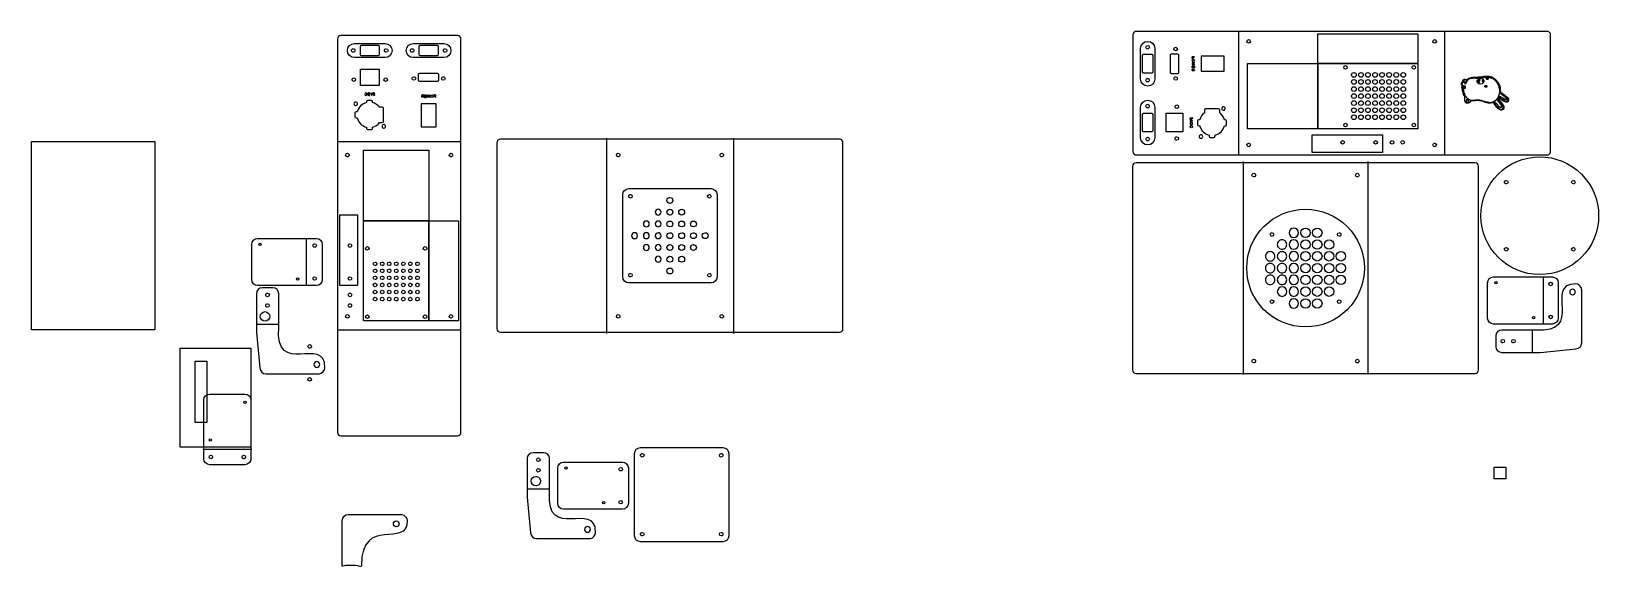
# Model space of a CAD drawing. Extents: x 129 to 1460, y 161 to 617.
import ezdxf

# ---------------------------------------------------------------- set-up
doc = ezdxf.new("R2010")
doc.units = 0
doc.layers.add('Layer_1', color=7, linetype='CONTINUOUS')

msp = doc.modelspace()

# ---------------------------------------------------------------- linework, layer by layer
at = {"layer": 'Layer_1', "color": 7}
for p, q in [((490.653804, 613.363112), (391.653889, 613.363112)), ((391.653889, 613.363112), (391.653889, 613.363112)), ((1064.34811, 613.973951), (1064.34811, 514.974036)), ((1154.348325, 616.974227), (1067.348358, 616.974227)), ((1155.34821, 616.974227), (1154.348325, 616.974227)), ((1313.348007, 616.974227), (1155.34821, 616.974227)), ((1416.347857, 616.974227), (1313.348007, 616.974227)), ((1419.348134, 514.974036), (1419.348134, 613.973951)), ((388.654177, 610.362847), (388.654177, 523.362886)), ((403.654123, 600.66508), (403.654123, 600.66508)), ((408.154124, 597.165081), (408.154124, 604.165081)), ((409.154122, 605.165082), (423.154122, 605.165082)), ((409.154122, 605.165082), (409.154122, 605.165082)), ((424.15412, 604.165081), (424.15412, 597.165081)), ((431.654123, 600.66508), (431.654123, 600.66508)), ((453.654123, 600.66508), (453.654123, 600.66508)), ((458.154124, 597.165081), (458.154124, 604.165081)), ((459.154122, 605.165082), (473.154122, 605.165082)), ((459.154122, 605.165082), (459.154122, 605.165082)), ((474.15412, 604.165081), (474.15412, 597.165081)), ((481.654123, 600.66508), (481.654123, 600.66508)), ((493.65408, 523.362886), (493.65408, 610.362847)), ((1077.046111, 604.974018), (1077.046111, 604.974018)), ((1100.822236, 603.474102), (1100.822236, 603.474102)), ((1162.848181, 609.974241), (1162.848181, 609.974241)), ((1320.848175, 609.974241), (1320.848175, 609.974241)), ((423.154122, 596.16508), (409.154122, 596.16508)), ((473.154122, 596.16508), (459.154122, 596.16508)), ((1072.546109, 582.474017), (1072.546109, 596.474017)), ((1073.54611, 597.474015), (1080.54611, 597.474015)), ((1081.546111, 596.474017), (1081.546111, 582.474017)), ((1096.322231, 581.974072), (1096.322231, 596.97407)), ((1097.322232, 597.974068), (1102.322233, 597.974068)), ((1103.322231, 596.97407), (1103.322231, 581.974072)), ((401.154121, 575.888954), (401.154121, 575.888954)), ((408.154152, 570.88897), (408.154152, 584.88897)), ((408.154152, 584.88897), (424.154148, 584.88897)), ((424.154148, 584.88897), (424.154148, 570.88897)), ((428.154124, 575.888954), (428.154124, 575.888954)), ((455.154098, 576.888953), (455.154098, 576.888953)), ((457.654132, 575.388956), (457.654132, 580.388957)), ((458.65413, 581.388958), (473.654128, 581.388958)), ((458.65413, 581.388958), (458.65413, 581.388958)), ((473.654128, 574.388958), (458.65413, 574.388958)), ((474.654126, 580.388957), (474.654126, 575.388956)), ((480.154161, 576.888953), (480.154161, 576.888953)), ((1072.546109, 582.474017), (1072.546109, 582.474017)), ((1080.54611, 581.474019), (1073.54611, 581.474019)), ((1077.046111, 576.974018), (1077.046111, 576.974018)), ((1096.322231, 581.974072), (1096.322231, 581.974072)), ((1102.322233, 580.974074), (1097.322232, 580.974074)), ((1100.822236, 578.474039), (1100.822236, 578.474039)), ((1245.136335, 584.974263), (1245.136335, 584.974263)), ((1252.179896, 581.974326), (1252.179896, 581.974326)), ((1252.179896, 575.97427), (1252.179896, 575.97427)), ((1258.180166, 581.974326), (1258.180166, 581.974326)), ((1258.180166, 575.97427), (1258.180166, 575.97427)), ((1264.180126, 581.974326), (1264.180126, 581.974326)), ((1264.180126, 575.97427), (1264.180126, 575.97427)), ((1270.180114, 581.974326), (1270.180114, 581.974326)), ((1270.180114, 575.97427), (1270.180114, 575.97427)), ((1276.180074, 581.974326), (1276.180074, 581.974326)), ((1276.180074, 575.97427), (1276.180074, 575.97427)), ((1282.180062, 581.974326), (1282.180062, 581.974326)), ((1282.180062, 575.97427), (1282.180062, 575.97427)), ((1288.18005, 581.974326), (1288.18005, 581.974326)), ((1288.18005, 575.97427), (1288.18005, 575.97427)), ((1294.180292, 581.974326), (1294.180292, 581.974326)), ((1294.180292, 575.97427), (1294.180292, 575.97427)), ((1303.137292, 584.974263), (1303.137292, 584.974263)), ((424.154148, 570.88897), (408.154152, 570.88897)), ((1252.179896, 569.974223), (1252.179896, 569.974223)), ((1252.179896, 563.974175), (1252.179896, 563.974175)), ((1258.180166, 569.974223), (1258.180166, 569.974223)), ((1258.180166, 563.974175), (1258.180166, 563.974175)), ((1264.180126, 569.974223), (1264.180126, 569.974223)), ((1264.180126, 563.974175), (1264.180126, 563.974175)), ((1270.180114, 569.974223), (1270.180114, 569.974223)), ((1270.180114, 563.974175), (1270.180114, 563.974175)), ((1276.180074, 569.974223), (1276.180074, 569.974223)), ((1276.180074, 563.974175), (1276.180074, 563.974175)), ((1282.180062, 569.974223), (1282.180062, 569.974223)), ((1282.180062, 563.974175), (1282.180062, 563.974175)), ((1288.18005, 569.974223), (1288.18005, 569.974223)), ((1288.18005, 563.974175), (1288.18005, 563.974175)), ((1294.180292, 569.974223), (1294.180292, 569.974223)), ((1294.180292, 563.974175), (1294.180292, 563.974175)), ((1072.546109, 532.473976), (1072.546109, 546.473976)), ((1073.54611, 547.473974), (1080.54611, 547.473974)), ((1077.046111, 554.973977), (1077.046111, 554.973977)), ((1081.546111, 546.473976), (1081.546111, 532.473976)), ((1092.822249, 531.4743), (1092.822249, 547.474296)), ((1092.822249, 547.474296), (1106.822249, 547.474296)), ((1101.822265, 551.474271), (1101.822265, 551.474271)), ((1106.822249, 547.474296), (1106.822249, 531.4743)), ((1252.179896, 557.974128), (1252.179896, 557.974128)), ((1252.179896, 551.974081), (1252.179896, 551.974081)), ((1252.179896, 545.974033), (1252.179896, 545.974033)), ((1258.180166, 557.974128), (1258.180166, 557.974128)), ((1258.180166, 551.974081), (1258.180166, 551.974081)), ((1258.180166, 545.974033), (1258.180166, 545.974033)), ((1264.180126, 557.974128), (1264.180126, 557.974128)), ((1264.180126, 551.974081), (1264.180126, 551.974081)), ((1264.180126, 545.974033), (1264.180126, 545.974033)), ((1270.180114, 557.974128), (1270.180114, 557.974128)), ((1270.180114, 551.974081), (1270.180114, 551.974081)), ((1270.180114, 545.974033), (1270.180114, 545.974033)), ((1276.180074, 557.974128), (1276.180074, 557.974128)), ((1276.180074, 551.974081), (1276.180074, 551.974081)), ((1276.180074, 545.974033), (1276.180074, 545.974033)), ((1282.180062, 557.974128), (1282.180062, 557.974128)), ((1282.180062, 551.974081), (1282.180062, 551.974081)), ((1282.180062, 545.974033), (1282.180062, 545.974033)), ((1288.18005, 557.974128), (1288.18005, 557.974128)), ((1288.18005, 551.974081), (1288.18005, 551.974081)), ((1288.18005, 545.974033), (1288.18005, 545.974033)), ((1294.180292, 557.974128), (1294.180292, 557.974128)), ((1294.180292, 551.974081), (1294.180292, 551.974081)), ((1294.180292, 545.974033), (1294.180292, 545.974033)), ((1245.136335, 535.973966), (1245.136335, 535.973966)), ((1303.137292, 535.973966), (1303.137292, 535.973966)), ((128.653873, 523.363018), (233.653796, 523.363018)), ((128.653873, 363.363019), (128.653873, 523.363018)), ((233.653796, 523.363018), (233.653796, 363.363019)), ((388.654177, 523.362886), (388.654177, 522.362981)), ((388.654177, 522.362981), (388.654177, 363.363282)), ((493.65408, 522.362981), (493.65408, 523.362886)), ((493.65408, 364.363187), (493.65408, 522.362981)), ((524.154202, 522.363365), (524.154202, 364.362803)), ((619.112131, 525.363082), (527.186059, 525.363082)), ((723.196279, 525.363082), (619.112131, 525.363082)), ((724.206719, 525.363082), (723.196279, 525.363082)), ((815.122378, 525.363082), (724.206719, 525.363082)), ((818.154207, 364.362803), (818.154207, 522.363365)), ((1072.546109, 532.473976), (1072.546109, 532.473976)), ((1080.54611, 531.473978), (1073.54611, 531.473978)), ((1077.046111, 526.973977), (1077.046111, 526.973977)), ((1106.822249, 531.4743), (1092.822249, 531.4743)), ((1101.822265, 524.474268), (1101.822265, 524.474268)), ((1162.848181, 521.974304), (1162.848181, 521.974304)), ((1241.145685, 522.667245), (1241.145685, 522.667245)), ((1269.14577, 522.667245), (1269.14577, 522.667245)), ((1283.145685, 522.667245), (1283.145685, 522.667245)), ((1292.145752, 522.667245), (1292.145752, 522.667245)), ((1320.848175, 521.974304), (1320.848175, 521.974304)), ((1067.348358, 511.974324), (1154.348325, 511.974324)), ((1154.348325, 511.974324), (1155.34821, 511.974324)), ((1155.34821, 511.974324), (1314.34792, 511.974324)), ((1314.34792, 511.974324), (1416.347857, 511.974324)), ((1064.154646, 502.363365), (1064.154646, 329.362802)), ((1159.112575, 505.363083), (1067.186503, 505.363083)), ((1263.196723, 505.363083), (1159.112575, 505.363083)), ((1168.65479, 494.863095), (1168.65479, 494.863095)), ((1256.65453, 494.863095), (1256.65453, 494.863095)), ((1264.207163, 505.363083), (1263.196723, 505.363083)), ((1355.122822, 505.363083), (1264.207163, 505.363083)), ((1358.154651, 329.362802), (1358.154651, 502.363365)), ((1383.154711, 488.863051), (1383.154711, 488.863051)), ((1440.155021, 488.863051), (1440.155021, 488.863051)), ((639.154029, 476.863058), (639.154029, 476.863058)), ((673.654143, 473.363065), (673.654143, 473.363065)), ((706.154318, 476.863058), (706.154318, 476.863058)), ((648.654109, 453.363079), (648.654109, 453.363079)), ((658.654145, 463.363071), (658.654145, 463.363071)), ((658.654145, 453.363079), (658.654145, 453.363079)), ((673.654143, 463.363071), (673.654143, 463.363071)), ((673.654143, 453.363079), (673.654143, 453.363079)), ((683.654152, 463.363071), (683.654152, 463.363071)), ((683.654152, 453.363079), (683.654152, 453.363079)), ((693.65416, 453.363079), (693.65416, 453.363079)), ((1460.154839, 460.363054), (1460.154839, 460.363054)), ((320.847079, 441.065506), (370.847077, 441.065506)), ((638.6541, 443.363085), (638.6541, 443.363085)), ((648.654109, 443.363085), (648.654109, 443.363085)), ((658.654145, 443.363085), (658.654145, 443.363085)), ((673.654143, 443.363085), (673.654143, 443.363085)), ((683.654152, 443.363085), (683.654152, 443.363085)), ((693.65416, 443.363085), (693.65416, 443.363085)), ((703.654168, 443.363085), (703.654168, 443.363085)), ((1184.154463, 444.363051), (1184.154463, 444.363051)), ((1197.154578, 445.863068), (1197.154578, 445.863068)), ((1215.154598, 445.863062), (1215.154598, 445.863062)), ((1225.154607, 445.863068), (1225.154607, 445.863068)), ((1241.154772, 444.363051), (1241.154772, 444.363051)), ((315.847077, 406.065491), (315.847077, 436.065516)), ((322.847072, 435.065518), (322.847072, 435.065518)), ((369.347072, 436.565526), (369.347072, 436.565526)), ((375.847077, 436.065516), (375.847077, 406.065491)), ((399.347097, 436.565526), (399.347097, 436.565526)), ((412.653819, 432.574876), (412.653819, 432.574876)), ((461.654116, 432.574876), (461.654116, 432.574876)), ((648.654109, 433.363086), (648.654109, 433.363086)), ((658.654145, 433.363086), (658.654145, 433.363086)), ((673.654143, 433.363086), (673.654143, 433.363086)), ((683.654152, 433.363086), (683.654152, 433.363086)), ((693.65416, 433.363086), (693.65416, 433.363086)), ((1187.15457, 435.863076), (1187.15457, 435.863076)), ((1197.154578, 435.863068), (1197.154578, 435.863068)), ((1215.154598, 435.863068), (1215.154598, 435.863068)), ((1225.154607, 435.863068), (1225.154607, 435.863068)), ((1235.154615, 435.863076), (1235.154615, 435.863076)), ((1383.154711, 431.863091), (1383.154711, 431.863091)), ((1440.155021, 431.863091), (1440.155021, 431.863091)), ((422.153814, 419.531112), (422.153814, 419.531112)), ((422.153814, 413.531118), (422.153814, 413.531118)), ((428.153858, 419.531112), (428.153858, 419.531112)), ((428.153858, 413.531118), (428.153858, 413.531118)), ((434.153903, 419.531112), (434.153903, 419.531112)), ((434.153903, 413.531118), (434.153903, 413.531118)), ((440.153947, 419.531112), (440.153947, 419.531112)), ((440.153947, 413.531118), (440.153947, 413.531118)), ((446.153992, 419.531112), (446.153992, 419.531112)), ((446.153992, 413.531118), (446.153992, 413.531118)), ((452.154036, 419.531112), (452.154036, 419.531112)), ((452.154036, 413.531118), (452.154036, 413.531118)), ((458.15408, 419.531112), (458.15408, 419.531112)), ((458.15408, 413.531118), (458.15408, 413.531118)), ((658.654145, 423.363083), (658.654145, 423.363083)), ((673.654143, 423.363083), (673.654143, 423.363083)), ((673.654143, 413.363083), (673.654143, 413.363083)), ((683.654152, 423.363083), (683.654152, 423.363083)), ((1177.154562, 425.863077), (1177.154562, 425.863077)), ((1177.154562, 415.863082), (1177.154562, 415.863082)), ((1187.15457, 425.863077), (1187.15457, 425.863077)), ((1187.15457, 415.863082), (1187.15457, 415.863082)), ((1197.154578, 425.863077), (1197.154578, 425.863077)), ((1197.154578, 415.863082), (1197.154578, 415.863082)), ((1215.154598, 425.863077), (1215.154598, 425.863077)), ((1215.154598, 415.863082), (1215.154598, 415.863082)), ((1225.154607, 425.863077), (1225.154607, 425.863077)), ((1225.154607, 415.863082), (1225.154607, 415.863082)), ((1235.154615, 425.863077), (1235.154615, 425.863077)), ((1235.154615, 415.863082), (1235.154615, 415.863082)), ((1245.154623, 425.863077), (1245.154623, 425.863077)), ((1245.154623, 415.863082), (1245.154623, 415.863082)), ((315.847077, 406.065491), (315.847077, 406.065491)), ((370.847077, 401.065501), (320.847079, 401.065501)), ((354.847067, 405.565506), (354.847067, 405.565506)), ((369.347072, 408.565441), (369.347072, 408.565441)), ((399.347097, 408.565441), (399.347097, 408.565441)), ((422.153814, 407.531122), (422.153814, 407.531122)), ((422.153814, 401.531125), (422.153814, 401.531125)), ((428.153858, 407.531122), (428.153858, 407.531122)), ((428.153858, 401.531125), (428.153858, 401.531125)), ((434.153903, 407.531122), (434.153903, 407.531122)), ((434.153903, 401.531125), (434.153903, 401.531125)), ((440.153947, 407.531122), (440.153947, 407.531122)), ((440.153947, 401.531125), (440.153947, 401.531125)), ((446.153992, 407.531122), (446.153992, 407.531122)), ((446.153992, 401.531125), (446.153992, 401.531125)), ((452.154036, 407.531122), (452.154036, 407.531122)), ((452.154036, 401.531125), (452.154036, 401.531125)), ((458.15408, 407.531122), (458.15408, 407.531122)), ((458.15408, 401.531125), (458.15408, 401.531125)), ((639.154029, 409.86309), (639.154029, 409.86309)), ((706.154318, 409.86309), (706.154318, 409.86309)), ((1177.154562, 405.863083), (1177.154562, 405.863083)), ((1187.15457, 405.863083), (1187.15457, 405.863083)), ((1197.154578, 405.863083), (1197.154578, 405.863083)), ((1215.154598, 405.863083), (1215.154598, 405.863083)), ((1225.154607, 405.863083), (1225.154607, 405.863083)), ((1235.154615, 405.863083), (1235.154615, 405.863083)), ((1245.154623, 405.863083), (1245.154623, 405.863083)), ((1365.81574, 373.363905), (1365.81574, 403.36393)), ((1370.815741, 408.36392), (1420.815739, 408.36392)), ((1372.815734, 402.363932), (1372.815734, 402.363932)), ((1419.315734, 403.86394), (1419.315734, 403.86394)), ((1425.81574, 403.36393), (1425.81574, 373.363905)), ((319.847214, 394.065422), (319.847214, 376.705448)), ((333.846988, 399.065494), (324.847289, 399.065494)), ((329.34704, 394.565528), (329.34704, 394.565528)), ((338.847063, 376.705448), (338.847063, 394.065422)), ((399.347097, 394.565528), (399.347097, 394.565528)), ((422.153814, 395.531132), (422.153814, 395.531132)), ((422.153814, 389.531135), (422.153814, 389.531135)), ((428.153858, 395.531132), (428.153858, 395.531132)), ((428.153858, 389.531135), (428.153858, 389.531135)), ((434.153903, 395.531132), (434.153903, 395.531132)), ((434.153903, 389.531135), (434.153903, 389.531135)), ((440.153947, 395.531132), (440.153947, 395.531132)), ((440.153947, 389.531135), (440.153947, 389.531135)), ((446.153992, 395.531132), (446.153992, 395.531132)), ((446.153992, 389.531135), (446.153992, 389.531135)), ((452.154036, 395.531132), (452.154036, 395.531132)), ((452.154036, 389.531135), (452.154036, 389.531135)), ((458.15408, 395.531132), (458.15408, 395.531132)), ((458.15408, 389.531135), (458.15408, 389.531135)), ((1184.154463, 387.363091), (1184.154463, 387.363091)), ((1187.15457, 395.86308), (1187.15457, 395.86308)), ((1197.154578, 395.86308), (1197.154578, 395.86308)), ((1215.154598, 395.86308), (1215.154598, 395.86308)), ((1225.154607, 395.86308), (1225.154607, 395.86308)), ((1235.154615, 395.86308), (1235.154615, 395.86308)), ((1241.154772, 387.363091), (1241.154772, 387.363091)), ((1437.938121, 397.941954), (1437.938121, 397.941954)), ((1445.832939, 352.260313), (1445.832939, 397.474853)), ((319.847214, 376.705448), (319.847214, 374.065676)), ((319.847214, 374.065676), (319.847214, 369.88526)), ((329.34704, 385.565439), (329.34704, 385.565439)), ((331.15408, 374.863022), (331.15408, 374.863022)), ((338.847063, 374.065676), (338.847063, 376.705448)), ((338.847063, 365.804614), (338.847063, 374.065676)), ((399.347097, 385.565439), (399.347097, 385.565439)), ((412.653819, 374.573919), (412.653819, 374.573919)), ((461.654116, 374.573919), (461.654116, 374.573919)), ((1197.154578, 385.86308), (1197.154578, 385.86308)), ((1215.154598, 385.86308), (1215.154598, 385.86308)), ((1225.154607, 385.86308), (1225.154607, 385.86308)), ((1365.81574, 373.363905), (1365.81574, 373.363905)), ((1404.81573, 372.863921), (1404.81573, 372.863921)), ((1419.315734, 375.863855), (1419.315734, 375.863855)), ((233.653796, 363.363019), (128.653873, 363.363019)), ((319.847214, 369.88526), (319.847214, 361.204722)), ((319.847214, 361.204722), (322.847208, 331.031199)), ((388.654177, 363.363282), (388.654177, 276.363332)), ((493.65408, 276.363332), (493.65408, 364.363187)), ((527.186059, 361.363086), (619.112131, 361.363086)), ((619.112131, 361.363086), (723.196279, 361.363086)), ((723.196279, 361.363086), (724.206719, 361.363086)), ((724.206719, 361.363086), (815.122378, 361.363086)), ((1420.815739, 368.363915), (1370.815741, 368.363915)), ((1395.158613, 363.260093), (1377.798616, 363.260093)), ((1397.798378, 363.260093), (1395.158613, 363.260093)), ((1406.059446, 363.260093), (1397.798378, 363.260093)), ((365.160278, 350.847661), (365.160278, 350.847661)), ((1372.79857, 358.260018), (1372.79857, 349.260319)), ((1377.298518, 353.760098), (1377.298518, 353.760098)), ((1386.298613, 353.760098), (1386.298613, 353.760098)), ((1410.65933, 344.260244), (1440.832865, 347.260238)), ((373.604115, 333.925932), (373.604115, 333.925932)), ((1168.65479, 336.863075), (1168.65479, 336.863075)), ((1256.65453, 336.863075), (1256.65453, 336.863075)), ((1377.798616, 344.260244), (1395.158613, 344.260244)), ((1395.158613, 344.260244), (1397.798378, 344.260244)), ((1397.798378, 344.260244), (1401.978795, 344.260244)), ((1401.978795, 344.260244), (1410.65933, 344.260244)), ((327.847283, 326.031124), (373.061823, 326.031124)), ((365.160278, 322.847575), (365.160278, 322.847575)), ((1067.186503, 326.363085), (1159.112575, 326.363085)), ((1159.112575, 326.363085), (1263.196723, 326.363085)), ((1263.196723, 326.363085), (1264.207163, 326.363085)), ((1264.207163, 326.363085), (1355.122822, 326.363085)), ((280.160281, 308.847626), (310.160306, 308.847626)), ((280.160281, 308.847626), (280.160281, 308.847626)), ((275.160291, 253.847627), (275.160291, 303.847625)), ((309.160305, 301.847632), (309.160305, 301.847632)), ((309.160308, 301.847632), (309.160308, 301.847632)), ((315.160296, 303.847625), (315.160296, 253.847627)), ((279.660294, 269.847636), (279.660294, 269.847636)), ((279.660296, 269.847636), (279.660296, 269.847636)), ((391.653889, 273.363056), (490.653804, 273.363056)), ((282.660231, 255.347626), (282.660231, 255.347626)), ((310.660316, 255.347626), (310.660316, 255.347626)), ((549.847403, 254.065422), (549.847403, 236.705448)), ((563.847178, 259.065494), (554.847478, 259.065494)), ((559.347257, 254.565529), (559.347257, 254.565529)), ((568.847252, 236.705448), (568.847252, 254.065422)), ((641.154158, 188.363112), (641.154158, 258.363114)), ((646.154176, 263.363112), (716.154177, 263.363112)), ((646.154176, 263.363112), (646.154176, 263.363112)), ((649.154029, 256.863069), (649.154029, 256.863069)), ((716.154318, 256.863069), (716.154318, 256.863069)), ((721.154167, 258.363114), (721.154167, 188.363112)), ((310.160306, 248.847626), (280.160281, 248.847626)), ((559.347257, 245.565437), (559.347257, 245.565437)), ((575.847072, 216.065496), (575.847072, 246.06552)), ((580.847073, 251.06551), (630.847071, 251.06551)), ((582.847066, 245.065522), (582.847066, 245.065522)), ((629.347066, 246.565531), (629.347066, 246.565531)), ((635.847071, 246.06552), (635.847071, 216.065496)), ((549.847403, 236.705448), (549.847403, 234.065677)), ((549.847403, 234.065677), (549.847403, 229.88526)), ((549.847403, 229.88526), (549.847403, 221.204723)), ((561.154326, 234.863017), (561.154326, 234.863017)), ((568.847252, 234.065677), (568.847252, 236.705448)), ((568.847252, 225.804615), (568.847252, 234.065677)), ((549.847403, 221.204723), (552.847397, 191.031199)), ((575.847072, 216.065496), (575.847072, 216.065496)), ((614.847061, 215.565511), (614.847061, 215.565511)), ((629.347066, 218.565446), (629.347066, 218.565446)), ((630.847071, 211.065506), (580.847073, 211.065506)), ((603.604113, 193.925933), (603.604113, 193.925933)), ((649.154029, 189.863086), (649.154029, 189.863086)), ((716.154318, 189.863086), (716.154318, 189.863086)), ((557.847472, 186.031125), (603.062012, 186.031125)), ((716.154177, 183.363112), (646.154176, 183.363112))]:
    msp.add_line(p, q, dxfattribs=at)
at = {"layer": 'Layer_1', "color": 2}
for p, q in [((1154.348184, 511.974127), (1154.348184, 616.974114)), ((1329.348144, 511.974127), (1329.348144, 616.974114)), ((1158.154571, 506.363021), (1158.154571, 325.363016)), ((1264.154613, 506.363021), (1264.154613, 325.363016)), ((1413.055933, 408.36392), (1413.055933, 368.363918)), ((1403.798564, 363.260093), (1403.798564, 344.260244))]:
    msp.add_line(p, q, dxfattribs=at)
at = {"layer": 'Layer_1', "color": 3}
for p, q in [((1221.714459, 589.780931), (1221.714459, 614.780937)), ((1221.714459, 614.780937), (1306.645455, 614.780937)), ((1306.645455, 614.780937), (1306.645455, 589.780931)), ((1161.714466, 534.167292), (1161.714466, 589.780931)), ((1161.714466, 589.780931), (1221.714459, 589.780931)), ((1306.645455, 589.780931), (1221.714459, 589.780931)), ((1221.714459, 589.780931), (1221.714459, 534.167292)), ((1221.714459, 534.167292), (1161.714466, 534.167292)), ((1216.645691, 514.167219), (1216.645691, 529.167218)), ((1216.645691, 529.167218), (1276.645684, 529.167218)), ((1276.645684, 529.167218), (1276.645684, 514.167219)), ((410.847145, 515.996742), (466.460784, 515.996742)), ((410.847145, 455.996743), (410.847145, 515.996742)), ((466.460784, 515.996742), (466.460784, 455.996743)), ((1276.645684, 514.167219), (1216.645691, 514.167219)), ((390.847072, 461.065502), (405.84707, 461.065502)), ((390.847072, 401.065504), (390.847072, 461.065502)), ((405.84707, 461.065502), (405.84707, 401.065504)), ((466.460784, 455.996743), (410.847145, 455.996743)), ((466.460784, 455.996735), (491.46079, 455.996735)), ((466.460784, 371.065733), (466.460784, 455.996735)), ((491.46079, 455.996735), (491.46079, 371.065733)), ((405.84707, 401.065504), (390.847072, 401.065504)), ((491.46079, 371.065733), (466.460784, 371.065733))]:
    msp.add_line(p, q, dxfattribs=at)
at = {"layer": 'Layer_1', "color": 1}
for p, q in [((403.154117, 606.665073), (429.154122, 606.665073)), ((403.154117, 606.665073), (403.154117, 606.665073)), ((453.154117, 606.665073), (479.154122, 606.665073)), ((453.154117, 606.665073), (453.154117, 606.665073)), ((1071.046118, 576.474012), (1071.046118, 602.474016)), ((1083.046122, 602.474016), (1083.046122, 576.474012)), ((429.154122, 594.665069), (403.154117, 594.665069)), ((479.154122, 594.665069), (453.154117, 594.665069)), ((1114.804877, 590.690231), (1116.839699, 590.154009)), ((1116.839699, 590.154009), (1114.804877, 590.690231)), ((1114.804877, 590.690231), (1114.804877, 590.690231)), ((1116.839699, 590.154009), (1114.804877, 589.50772)), ((1114.804877, 589.50772), (1116.839699, 590.154009)), ((1114.804877, 589.50772), (1116.839699, 588.861431)), ((1116.839699, 588.861431), (1114.804877, 589.50772)), ((1116.839699, 588.861431), (1114.804877, 588.325209)), ((1114.804877, 588.325209), (1116.839699, 588.861431)), ((1116.839727, 595.186059), (1114.804905, 595.186059)), ((1114.804905, 595.186059), (1114.804905, 594.536581)), ((1114.804905, 594.536581), (1114.804905, 595.186059)), ((1114.804905, 595.186059), (1116.839727, 595.186059)), ((1116.839727, 587.295267), (1114.816194, 587.295267)), ((1114.816194, 587.295267), (1114.816194, 585.979745)), ((1114.816194, 585.979745), (1114.816194, 587.295267)), ((1114.816194, 587.295267), (1116.839727, 587.295267)), ((1115.798327, 586.092634), (1115.798327, 587.295267)), ((1115.798327, 587.295267), (1115.798327, 586.092634)), ((1115.798327, 586.092634), (1115.798327, 586.092634)), ((1115.885816, 594.483326), (1115.885816, 595.186059)), ((1115.885816, 595.186059), (1115.885816, 594.483326)), ((1116.839727, 595.186059), (1116.839727, 595.186059)), ((1116.839727, 585.979745), (1116.839727, 587.295267)), ((1116.839727, 587.295267), (1116.839727, 585.979745)), ((1116.839727, 585.979745), (1116.839727, 585.979745)), ((1116.856604, 592.284589), (1116.856604, 592.284589)), ((1116.856604, 592.284589), (1116.856604, 592.284589)), ((1141.886523, 595.820946), (1122.348109, 595.820946)), ((1122.348109, 595.820946), (1122.348109, 583.127607)), ((1141.886523, 583.127607), (1141.886523, 595.820946)), ((1141.886523, 595.820946), (1141.886523, 595.820946)), ((1221.714459, 589.780931), (1306.645709, 589.780931)), ((1221.714459, 534.167292), (1221.714459, 589.780931)), ((1306.645709, 589.780931), (1306.645709, 534.167292)), ((1306.645709, 589.780931), (1306.645709, 589.780931)), ((1071.046118, 576.474012), (1071.046118, 576.474012)), ((1116.839727, 584.986322), (1114.804905, 584.986322)), ((1114.804905, 584.986322), (1114.804905, 584.244078)), ((1114.804905, 584.244078), (1114.804905, 584.986322)), ((1114.804905, 584.986322), (1116.839727, 584.986322)), ((1115.801149, 584.187634), (1115.801149, 584.986322)), ((1115.801149, 584.986322), (1115.801149, 584.187634)), ((1116.687327, 583.609078), (1116.173683, 583.659878)), ((1116.173683, 583.659878), (1116.687327, 583.609078)), ((1116.839727, 584.986322), (1116.839727, 584.986322)), ((1116.839727, 583.538522), (1116.839727, 583.538522)), ((1122.348109, 583.127607), (1141.886523, 583.127607)), ((415.957813, 564.617018), (415.224035, 564.617018)), ((415.957813, 564.617018), (415.224035, 564.617018)), ((415.224035, 562.582195), (415.957813, 562.582195)), ((415.224035, 562.582195), (415.957813, 562.582195)), ((415.957813, 562.582195), (415.957813, 564.617018)), ((415.957813, 562.582195), (415.957813, 564.617018)), ((416.944518, 564.617018), (417.68394, 562.582195)), ((417.68394, 562.582195), (416.944518, 564.617018)), ((417.68394, 562.582195), (418.423362, 564.617018)), ((418.423362, 564.617018), (417.68394, 562.582195)), ((419.154487, 564.617018), (420.001154, 564.617018)), ((420.001154, 564.617018), (419.154487, 564.617018)), ((420.001154, 564.617018), (420.226932, 563.606662)), ((420.226932, 563.606662), (420.001154, 564.617018)), ((460.218375, 560.871492), (460.218375, 560.871492)), ((460.288931, 561.023892), (460.339731, 561.537536)), ((460.339731, 561.537536), (460.288931, 561.023892)), ((460.867486, 561.91007), (461.666175, 561.91007)), ((461.666175, 561.91007), (460.867486, 561.91007)), ((461.666175, 562.906314), (460.923931, 562.906314)), ((460.923931, 562.906314), (461.666175, 562.906314)), ((461.666175, 560.871492), (461.666175, 562.906314)), ((461.666175, 562.906314), (461.666175, 560.871492)), ((461.666175, 560.871492), (461.666175, 560.871492)), ((463.97512, 562.895025), (462.659597, 562.895025)), ((462.659597, 562.895025), (463.97512, 562.895025)), ((462.659597, 560.871492), (463.97512, 560.871492)), ((463.97512, 560.871492), (462.659597, 560.871492)), ((462.659597, 560.871492), (462.659597, 560.871492)), ((462.772486, 561.912892), (463.97512, 561.912892)), ((463.97512, 561.912892), (462.772486, 561.912892)), ((462.772486, 561.912892), (462.772486, 561.912892)), ((463.97512, 560.871492), (463.97512, 562.895025)), ((463.97512, 562.895025), (463.97512, 560.871492)), ((465.541284, 560.87152), (465.005062, 562.906342)), ((465.005062, 562.906342), (465.541284, 560.87152)), ((466.187573, 562.906342), (465.541284, 560.87152)), ((465.541284, 560.87152), (466.187573, 562.906342)), ((466.833862, 560.87152), (466.187573, 562.906342)), ((466.187573, 562.906342), (466.833862, 560.87152)), ((467.370084, 562.906342), (466.833862, 560.87152)), ((466.833862, 560.87152), (467.370084, 562.906342)), ((467.370084, 562.906342), (467.370084, 562.906342)), ((468.964442, 560.854615), (468.964442, 560.854615)), ((468.964442, 560.854615), (468.964442, 560.854615)), ((471.163179, 561.825403), (471.865912, 561.825403)), ((471.865912, 561.825403), (471.163179, 561.825403)), ((471.865912, 562.906314), (471.216434, 562.906314)), ((471.216434, 562.906314), (471.865912, 562.906314)), ((471.865912, 560.871492), (471.865912, 562.906314)), ((471.865912, 562.906314), (471.865912, 560.871492)), ((471.865912, 560.871492), (471.865912, 560.871492)), ((403.598221, 547.482657), (403.598221, 544.484046)), ((405.553428, 548.479269), (404.594804, 548.479269)), ((405.406136, 554.530932), (405.406136, 554.530932)), ((413.508567, 557.234254), (413.508567, 556.443213)), ((416.004455, 558.230837), (414.505178, 558.230837)), ((417.503789, 558.230837), (416.004455, 558.230837)), ((418.500372, 556.434379), (418.500372, 557.234254)), ((426.739737, 552.483268), (424.559345, 552.483268)), ((427.745182, 540.480019), (427.745182, 551.47788)), ((472.500799, 555.36311), (459.80746, 555.36311)), ((459.80746, 555.36311), (459.80746, 535.824696)), ((472.500799, 535.824696), (472.500799, 555.36311)), ((1071.046118, 526.473971), (1071.046118, 552.473975)), ((1083.046122, 552.473975), (1083.046122, 526.473971)), ((1125.22793, 550.059612), (1125.22793, 547.87922)), ((1137.23118, 551.065057), (1126.233319, 551.065057)), ((1138.227763, 547.87922), (1138.227763, 550.059612)), ((1142.372507, 552.587956), (1142.372507, 552.587956)), ((404.594804, 543.487435), (405.553428, 543.487435)), ((413.508567, 535.523491), (413.516187, 534.5737)), ((414.512798, 533.577089), (417.511409, 533.577089)), ((418.507992, 534.5737), (418.500372, 535.532324)), ((424.559345, 539.483435), (426.739737, 539.483435)), ((429.268081, 535.338692), (429.268081, 535.338692)), ((459.80746, 535.824696), (472.500799, 535.824696)), ((472.500799, 535.824696), (472.500799, 535.824696)), ((1113.094181, 543.321029), (1114.104537, 543.546807)), ((1114.104537, 543.546807), (1113.094181, 543.321029)), ((1113.094181, 542.474362), (1113.094181, 543.321029)), ((1113.094181, 543.321029), (1113.094181, 542.474362)), ((1115.129003, 541.003815), (1113.094181, 541.743237)), ((1113.094181, 541.743237), (1115.129003, 541.003815)), ((1113.094181, 540.264393), (1115.129003, 541.003815)), ((1115.129003, 541.003815), (1113.094181, 540.264393)), ((1115.129003, 539.277688), (1113.094181, 539.277688)), ((1113.094181, 539.277688), (1113.094181, 538.54391)), ((1115.129003, 539.277688), (1113.094181, 539.277688)), ((1113.094181, 539.277688), (1113.094181, 538.54391)), ((1115.129003, 538.54391), (1115.129003, 539.277688)), ((1115.129003, 538.54391), (1115.129003, 539.277688)), ((1119.480362, 540.823664), (1119.480362, 539.32433)), ((1119.480362, 539.32433), (1119.480362, 537.825053)), ((1121.276819, 541.820247), (1120.476945, 541.820247)), ((1120.476945, 536.828442), (1121.267986, 536.828442)), ((1143.137499, 541.827867), (1142.178874, 541.820247)), ((1142.187708, 536.828442), (1143.137499, 536.836062)), ((1144.13411, 537.832673), (1144.13411, 540.831284)), ((1306.645709, 534.167292), (1221.714459, 534.167292)), ((388.65398, 523.363018), (493.653967, 523.363018)), ((617.154129, 526.363021), (617.154129, 360.363017)), ((725.154167, 526.363021), (725.154167, 360.363017)), ((1071.046118, 526.473971), (1071.046118, 526.473971)), ((1123.180267, 528.726011), (1123.180267, 528.726011)), ((1129.23193, 528.873303), (1129.23193, 527.914679)), ((1130.228541, 526.918096), (1133.227152, 526.918096)), ((1134.223764, 527.914679), (1134.223764, 528.873303)), ((398.654157, 511.863022), (398.654157, 511.863022)), ((486.654094, 511.863022), (486.654094, 511.863022)), ((628.654346, 511.863092), (628.654346, 511.863092)), ((716.654086, 511.863092), (716.654086, 511.863092)), ((636.154176, 483.36309), (706.154177, 483.36309)), ((636.154176, 483.36309), (636.154176, 483.36309)), ((631.154158, 408.36309), (631.154158, 478.363091)), ((711.154167, 478.363091), (711.154167, 408.36309)), ((410.847145, 455.996738), (466.460784, 455.996738)), ((410.847145, 371.065502), (410.847145, 455.996738)), ((466.460784, 455.996738), (466.460784, 371.065502)), ((362.087273, 441.065506), (362.087273, 401.065504)), ((1261.154591, 415.863054), (1261.154591, 415.863054)), ((706.154177, 403.363089), (636.154176, 403.363089)), ((398.654157, 374.863022), (398.654157, 374.863022)), ((486.654094, 374.863022), (486.654094, 374.863022)), ((628.654346, 374.863081), (628.654346, 374.863081)), ((716.654086, 374.863081), (716.654086, 374.863081)), ((338.847063, 368.065499), (319.847214, 368.065499)), ((388.65398, 363.363019), (493.653967, 363.363019)), ((466.460784, 371.065502), (410.847145, 371.065502)), ((466.460784, 371.065502), (466.460784, 371.065502)), ((255.160303, 263.847631), (255.160303, 347.84763)), ((255.160303, 347.84763), (315.160293, 347.84763)), ((315.160293, 347.84763), (315.160293, 263.847631)), ((267.787264, 284.81271), (267.787264, 336.822235)), ((267.787264, 336.822235), (277.665042, 336.822235)), ((277.665042, 336.822235), (277.665042, 284.81271)), ((277.665042, 284.81271), (267.787264, 284.81271)), ((315.160293, 263.847631), (255.160303, 263.847631)), ((315.873384, 261.84763), (274.4472, 261.84763)), ((568.847252, 228.0655), (549.847403, 228.0655)), ((392.847096, 162.662315), (392.847096, 201.516779)), ((397.847086, 206.516769), (443.061993, 206.516769)), ((397.847086, 206.516769), (397.847086, 206.516769)), ((441.103935, 198.621763), (441.103935, 198.621763)), ((404.061986, 163.306769), (397.847086, 163.306769))]:
    msp.add_line(p, q, dxfattribs=at)
at = {"layer": 'Layer_1', "color": 5}
for p, q in [((1343.707239, 572.932404), (1343.70724, 572.932407)), ((1356.918617, 573.834334), (1356.918617, 573.834289)), ((1357.660117, 574.45946), (1357.660117, 574.45946)), ((1357.893278, 577.122889), (1357.819667, 577.22245)), ((1357.953133, 577.234903), (1357.893278, 577.122889)), ((1359.21821, 575.460507), (1358.578129, 575.451894)), ((1359.24379, 575.292064), (1359.21821, 575.460507)), ((1361.242473, 574.668827), (1361.242473, 574.668827)), ((1364.734024, 577.238054), (1364.734024, 577.238058)), ((1344.077014, 571.956563), (1344.077001, 571.9569)), ((1363.49665, 570.390382), (1363.49665, 570.390389)), ((1375.874539, 561.121923), (1375.874539, 561.121923)), ((1347.30692, 557.891959), (1347.306923, 557.891959)), ((1351.739365, 557.945998), (1351.530934, 557.730313)), ((1352.042561, 557.90001), (1351.739365, 557.945998)), ((1371.23658, 556.729469), (1371.236581, 556.729476)), ((1371.270788, 246.885802), (1381.270788, 246.885802)), ((1371.270788, 236.885802), (1371.270788, 246.885802)), ((1381.270788, 246.885802), (1381.270788, 236.885802)), ((1381.270788, 236.885802), (1371.270788, 236.885802))]:
    msp.add_line(p, q, dxfattribs=at)
at = {"layer": 'Layer_1', "color": 7}
for points in [[(391.653889, 613.363112), (389.991882, 613.363112), (388.654177, 612.024854), (388.654177, 610.362847)], [(493.65408, 610.362847), (493.65408, 612.024854), (492.31581, 613.363112), (490.653804, 613.363112)], [(1067.348358, 616.974227), (1065.686351, 616.974227), (1064.34811, 615.635958), (1064.34811, 613.973951)], [(1419.348134, 613.973951), (1419.348134, 615.635958), (1418.009864, 616.974227), (1416.347857, 616.974227)], [(400.654101, 600.66508), (400.654101, 601.062907), (400.812137, 601.444439), (401.093444, 601.725744)], [(401.093444, 599.604416), (400.812137, 599.885721), (400.654101, 600.267253), (400.654101, 600.66508)], [(401.093444, 601.725744), (401.374751, 602.007049), (401.756285, 602.165083), (402.154112, 602.16508)], [(402.154112, 599.16508), (401.756285, 599.165077), (401.374751, 599.323111), (401.093444, 599.604416)], [(402.154112, 602.16508), (402.551938, 602.165083), (402.933472, 602.007049), (403.214779, 601.725744)], [(403.214779, 599.604416), (402.933472, 599.323111), (402.551938, 599.165077), (402.154112, 599.16508)], [(403.214779, 601.725744), (403.496086, 601.444439), (403.654123, 601.062907), (403.654123, 600.66508)], [(403.654123, 600.66508), (403.654123, 600.267253), (403.496086, 599.885721), (403.214779, 599.604416)], [(408.154124, 604.165081), (408.154124, 604.71908), (408.60012, 605.165082), (409.154122, 605.165082)], [(423.154122, 605.165082), (423.708124, 605.165082), (424.15412, 604.71908), (424.15412, 604.165081)], [(428.654129, 600.66508), (428.654129, 601.062907), (428.812166, 601.444439), (429.093473, 601.725744)], [(429.093473, 599.604416), (428.812166, 599.885721), (428.654129, 600.267253), (428.654129, 600.66508)], [(429.093473, 601.725744), (429.37478, 602.007049), (429.756314, 602.165083), (430.15414, 602.16508)], [(430.15414, 599.16508), (429.756314, 599.165077), (429.37478, 599.323111), (429.093473, 599.604416)], [(430.15414, 602.16508), (430.982561, 602.16507), (431.654123, 601.4935), (431.654123, 600.66508)], [(431.654123, 600.66508), (431.654123, 599.83666), (430.982561, 599.16509), (430.15414, 599.16508)], [(450.654101, 600.66508), (450.654101, 601.062907), (450.812137, 601.444439), (451.093444, 601.725744)], [(451.093444, 599.604416), (450.812137, 599.885721), (450.654101, 600.267253), (450.654101, 600.66508)], [(451.093444, 601.725744), (451.374751, 602.007049), (451.756285, 602.165083), (452.154112, 602.16508)], [(452.154112, 599.16508), (451.756285, 599.165077), (451.374751, 599.323111), (451.093444, 599.604416)], [(452.154112, 602.16508), (452.551938, 602.165083), (452.933472, 602.007049), (453.214779, 601.725744)], [(453.214779, 599.604416), (452.933472, 599.323111), (452.551938, 599.165077), (452.154112, 599.16508)], [(453.214779, 601.725744), (453.496086, 601.444439), (453.654123, 601.062907), (453.654123, 600.66508)], [(453.654123, 600.66508), (453.654123, 600.267253), (453.496086, 599.885721), (453.214779, 599.604416)], [(458.154124, 604.165081), (458.154124, 604.71908), (458.60012, 605.165082), (459.154122, 605.165082)], [(473.154122, 605.165082), (473.708124, 605.165082), (474.15412, 604.71908), (474.15412, 604.165081)], [(478.654129, 600.66508), (478.654129, 601.062907), (478.812166, 601.444439), (479.093473, 601.725744)], [(479.093473, 599.604416), (478.812166, 599.885721), (478.654129, 600.267253), (478.654129, 600.66508)], [(479.093473, 601.725744), (479.37478, 602.007049), (479.756314, 602.165083), (480.15414, 602.16508)], [(480.15414, 599.16508), (479.756314, 599.165077), (479.37478, 599.323111), (479.093473, 599.604416)], [(480.15414, 602.16508), (480.982561, 602.16507), (481.654123, 601.4935), (481.654123, 600.66508)], [(481.654123, 600.66508), (481.654123, 599.83666), (480.982561, 599.16509), (480.15414, 599.16508)], [(1075.985447, 602.413368), (1075.704142, 602.694675), (1075.546108, 603.076209), (1075.546111, 603.474035)], [(1075.546111, 603.474035), (1075.54612, 604.302456), (1076.21769, 604.974018), (1077.046111, 604.974018)], [(1077.046111, 601.974024), (1076.648284, 601.974024), (1076.266752, 602.132061), (1075.985447, 602.413368)], [(1077.046111, 604.974018), (1077.874531, 604.974018), (1078.546101, 604.302456), (1078.546111, 603.474035)], [(1078.106775, 602.413368), (1077.82547, 602.132061), (1077.443937, 601.974024), (1077.046111, 601.974024)], [(1078.546111, 603.474035), (1078.546114, 603.076209), (1078.38808, 602.694675), (1078.106775, 602.413368)], [(1099.322225, 601.974091), (1099.322222, 602.371919), (1099.480257, 602.753455), (1099.761564, 603.034762)], [(1100.822236, 600.474108), (1099.993811, 600.474102), (1099.322234, 601.145666), (1099.322225, 601.974091)], [(1099.761564, 603.034762), (1100.042872, 603.316069), (1100.424407, 603.474105), (1100.822236, 603.474102)], [(1100.822236, 603.474102), (1101.650661, 603.474093), (1102.322225, 602.802516), (1102.322219, 601.974091)], [(1102.322219, 601.974091), (1102.322209, 601.145677), (1101.65065, 600.474117), (1100.822236, 600.474108)], [(1161.348198, 608.47423), (1161.348192, 609.302655), (1162.019756, 609.974232), (1162.848181, 609.974241)], [(1162.848181, 606.974247), (1162.019767, 606.974257), (1161.348207, 607.645816), (1161.348198, 608.47423)], [(1162.848181, 609.974241), (1163.246009, 609.974244), (1163.627545, 609.816209), (1163.908852, 609.534902)], [(1164.348192, 608.47423), (1164.348183, 607.645805), (1163.676606, 606.974241), (1162.848181, 606.974247)], [(1163.908852, 609.534902), (1164.190159, 609.253594), (1164.348195, 608.872059), (1164.348192, 608.47423)], [(1319.348164, 608.47423), (1319.348161, 608.872059), (1319.506197, 609.253594), (1319.787504, 609.534902)], [(1320.848175, 606.974247), (1320.019751, 606.974241), (1319.348174, 607.645805), (1319.348164, 608.47423)], [(1319.787504, 609.534902), (1320.068811, 609.816209), (1320.450347, 609.974244), (1320.848175, 609.974241)], [(1320.848175, 609.974241), (1321.6766, 609.974232), (1322.348164, 609.302655), (1322.348158, 608.47423)], [(1322.348158, 608.47423), (1322.348149, 607.645816), (1321.676589, 606.974257), (1320.848175, 606.974247)], [(409.154122, 596.16508), (408.60012, 596.16508), (408.154124, 596.611081), (408.154124, 597.165081)], [(424.15412, 597.165081), (424.15412, 596.611081), (423.708124, 596.16508), (423.154122, 596.16508)], [(459.154122, 596.16508), (458.60012, 596.16508), (458.154124, 596.611081), (458.154124, 597.165081)], [(474.15412, 597.165081), (474.15412, 596.611081), (473.708124, 596.16508), (473.154122, 596.16508)], [(1072.546109, 596.474017), (1072.546109, 597.028019), (1072.992111, 597.474015), (1073.54611, 597.474015)], [(1080.54611, 597.474015), (1081.10011, 597.474015), (1081.546111, 597.028019), (1081.546111, 596.474017)], [(1096.322231, 596.97407), (1096.322231, 597.528072), (1096.768232, 597.974068), (1097.322232, 597.974068)], [(1102.322233, 597.974068), (1102.876232, 597.974068), (1103.322231, 597.528072), (1103.322231, 596.97407)], [(1243.636324, 586.474274), (1243.636324, 587.302963), (1244.307307, 587.974285), (1245.136335, 587.974285)], [(1245.136335, 584.974263), (1244.307307, 584.974263), (1243.636324, 585.645613), (1243.636324, 586.474274)], [(1245.136335, 587.974285), (1245.964657, 587.974285), (1246.636346, 587.302963), (1246.636346, 586.474274)], [(1246.636346, 586.474274), (1246.636346, 585.645613), (1245.964657, 584.974263), (1245.136335, 584.974263)], [(1301.637252, 586.474274), (1301.637252, 587.302963), (1302.308941, 587.974285), (1303.137292, 587.974285)], [(1303.137292, 584.974263), (1302.308941, 584.974263), (1301.637252, 585.645613), (1301.637252, 586.474274)], [(1303.137292, 587.974285), (1303.965614, 587.974285), (1304.637303, 587.302963), (1304.637303, 586.474274)], [(1304.637303, 586.474274), (1304.637303, 585.645613), (1303.965614, 584.974263), (1303.137292, 584.974263)], [(401.154121, 575.888954), (401.154118, 576.286783), (401.312154, 576.668318), (401.593461, 576.949625)], [(402.654132, 574.388971), (401.825707, 574.388965), (401.15413, 575.060529), (401.154121, 575.888954)], [(401.593461, 576.949625), (401.874768, 577.230933), (402.256304, 577.388968), (402.654132, 577.388965)], [(402.654132, 577.388965), (403.051961, 577.388968), (403.433496, 577.230933), (403.714803, 576.949625)], [(404.154143, 575.888954), (404.154134, 575.060529), (403.482557, 574.388965), (402.654132, 574.388971)], [(403.714803, 576.949625), (403.996111, 576.668318), (404.154146, 576.286783), (404.154143, 575.888954)], [(428.154124, 575.888954), (428.154121, 576.286783), (428.312156, 576.668318), (428.593463, 576.949625)], [(429.654135, 574.388971), (428.82571, 574.388965), (428.154133, 575.060529), (428.154124, 575.888954)], [(428.593463, 576.949625), (428.874771, 577.230933), (429.256306, 577.388968), (429.654135, 577.388965)], [(429.654135, 577.388965), (430.051963, 577.388968), (430.433499, 577.230933), (430.714806, 576.949625)], [(431.154146, 575.888954), (431.154136, 575.060529), (430.482559, 574.388965), (429.654135, 574.388971)], [(430.714806, 576.949625), (430.996113, 576.668318), (431.154149, 576.286783), (431.154146, 575.888954)], [(452.154104, 576.888953), (452.154098, 577.717378), (452.825662, 578.388955), (453.654087, 578.388964)], [(453.654087, 575.38897), (452.825673, 575.388979), (452.154113, 576.060539), (452.154104, 576.888953)], [(453.654087, 578.388964), (454.051915, 578.388967), (454.433451, 578.230931), (454.714758, 577.949624)], [(455.154098, 576.888953), (455.154088, 576.060528), (454.482511, 575.388964), (453.654087, 575.38897)], [(454.714758, 577.949624), (454.996065, 577.668317), (455.154101, 577.286781), (455.154098, 576.888953)], [(457.654132, 580.388957), (457.654132, 580.942956), (458.100128, 581.388958), (458.65413, 581.388958)], [(458.65413, 574.388958), (458.100128, 574.388958), (457.654132, 574.834956), (457.654132, 575.388956)], [(473.654128, 581.388958), (474.208131, 581.388958), (474.654126, 580.942956), (474.654126, 580.388957)], [(474.654126, 575.388956), (474.654126, 574.834956), (474.208131, 574.388958), (473.654128, 574.388958)], [(477.154167, 576.888953), (477.15416, 577.717378), (477.825725, 578.388955), (478.65415, 578.388964)], [(478.65415, 575.38897), (477.825736, 575.388979), (477.154176, 576.060539), (477.154167, 576.888953)], [(478.65415, 578.388964), (479.051978, 578.388967), (479.433514, 578.230931), (479.714821, 577.949624)], [(480.154161, 576.888953), (480.154151, 576.060528), (479.482574, 575.388964), (478.65415, 575.38897)], [(479.714821, 577.949624), (479.996128, 577.668317), (480.154164, 577.286781), (480.154161, 576.888953)], [(1073.54611, 581.474019), (1072.992111, 581.474019), (1072.546109, 581.920015), (1072.546109, 582.474017)], [(1075.546111, 575.474007), (1075.546108, 575.871833), (1075.704142, 576.253367), (1075.985447, 576.534674)], [(1075.985447, 574.413339), (1075.704142, 574.694646), (1075.546108, 575.07618), (1075.546111, 575.474007)], [(1075.985447, 576.534674), (1076.266752, 576.815981), (1076.648284, 576.974018), (1077.046111, 576.974018)], [(1077.046111, 573.973996), (1076.648284, 573.973996), (1076.266752, 574.132032), (1075.985447, 574.413339)], [(1077.046111, 576.974018), (1077.443937, 576.974018), (1077.82547, 576.815981), (1078.106775, 576.534674)], [(1078.106775, 574.413339), (1077.82547, 574.132032), (1077.443937, 573.973996), (1077.046111, 573.973996)], [(1078.106775, 576.534674), (1078.38808, 576.253367), (1078.546114, 575.871833), (1078.546111, 575.474007)], [(1078.546111, 575.474007), (1078.546114, 575.07618), (1078.38808, 574.694646), (1078.106775, 574.413339)], [(1081.546111, 582.474017), (1081.546111, 581.920015), (1081.10011, 581.474019), (1080.54611, 581.474019)], [(1097.322232, 580.974074), (1096.768232, 580.974074), (1096.322231, 581.420069), (1096.322231, 581.974072)], [(1099.322225, 576.974028), (1099.322222, 577.371857), (1099.480257, 577.753392), (1099.761564, 578.034699)], [(1100.822236, 575.474045), (1099.993811, 575.474039), (1099.322234, 576.145603), (1099.322225, 576.974028)], [(1099.761564, 578.034699), (1100.042872, 578.316007), (1100.424407, 578.474042), (1100.822236, 578.474039)], [(1100.822236, 578.474039), (1101.650661, 578.47403), (1102.322225, 577.802453), (1102.322219, 576.974028)], [(1102.322219, 576.974028), (1102.322209, 576.145614), (1101.65065, 575.474054), (1100.822236, 575.474045)], [(1103.322231, 581.974072), (1103.322231, 581.420069), (1102.876232, 580.974074), (1102.322233, 580.974074)], [(1252.179896, 571.974269), (1251.075328, 571.974272), (1250.179899, 572.869702), (1250.1799, 573.974271)], [(1250.1799, 579.97433), (1250.179902, 581.078896), (1251.07533, 581.974323), (1252.179896, 581.974326)], [(1252.179896, 577.974334), (1251.07533, 577.974336), (1250.179902, 578.869763), (1250.1799, 579.97433)], [(1250.1799, 573.974271), (1250.179901, 575.078838), (1251.075329, 575.974268), (1252.179896, 575.97427)], [(1252.179896, 581.974326), (1253.284463, 581.974323), (1254.17989, 581.078896), (1254.179892, 579.97433)], [(1254.179892, 579.97433), (1254.17989, 578.869763), (1253.284463, 577.974336), (1252.179896, 577.974334)], [(1252.179896, 575.97427), (1253.284464, 575.974268), (1254.179892, 575.078838), (1254.179892, 573.974271)], [(1254.179892, 573.974271), (1254.179893, 572.869702), (1253.284465, 571.974272), (1252.179896, 571.974269)], [(1256.180142, 579.97433), (1256.180143, 580.504766), (1256.390861, 581.013477), (1256.765939, 581.388549)], [(1256.765939, 578.56011), (1256.390861, 578.935183), (1256.180143, 579.443893), (1256.180142, 579.97433)], [(1256.180142, 573.974271), (1256.180143, 574.504708), (1256.39086, 575.013419), (1256.765938, 575.388492)], [(1256.765937, 572.560048), (1256.390859, 572.935122), (1256.180142, 573.443834), (1256.180142, 573.974271)], [(1258.180166, 571.974269), (1257.649729, 571.974263), (1257.141015, 572.184974), (1256.765937, 572.560048)], [(1256.765938, 575.388492), (1257.141016, 575.763566), (1257.649729, 575.974276), (1258.180166, 575.97427)], [(1256.765939, 581.388549), (1257.141017, 581.763622), (1257.64973, 581.974332), (1258.180166, 581.974326)], [(1258.180166, 577.974334), (1257.64973, 577.974327), (1257.141017, 578.185037), (1256.765939, 578.56011)], [(1258.180166, 581.974326), (1259.284733, 581.974323), (1260.18016, 581.078896), (1260.180162, 579.97433)], [(1260.180162, 579.97433), (1260.18016, 578.869763), (1259.284733, 577.974336), (1258.180166, 577.974334)], [(1258.180166, 575.97427), (1259.284734, 575.974268), (1260.180162, 575.078838), (1260.180162, 573.974271)], [(1260.180162, 573.974271), (1260.180163, 572.869702), (1259.284735, 571.974272), (1258.180166, 571.974269)], [(1264.180126, 571.974269), (1263.075558, 571.974272), (1262.180129, 572.869702), (1262.18013, 573.974271)], [(1262.18013, 579.97433), (1262.180132, 581.078896), (1263.07556, 581.974323), (1264.180126, 581.974326)], [(1264.180126, 577.974334), (1263.07556, 577.974336), (1262.180132, 578.869763), (1262.18013, 579.97433)], [(1262.18013, 573.974271), (1262.180131, 575.078838), (1263.075559, 575.974268), (1264.180126, 575.97427)], [(1264.180126, 581.974326), (1265.284693, 581.974323), (1266.18012, 581.078896), (1266.180122, 579.97433)], [(1266.180122, 579.97433), (1266.18012, 578.869763), (1265.284693, 577.974336), (1264.180126, 577.974334)], [(1264.180126, 575.97427), (1265.284694, 575.974268), (1266.180122, 575.078838), (1266.180122, 573.974271)], [(1266.180122, 573.974271), (1266.180123, 572.869702), (1265.284695, 571.974272), (1264.180126, 571.974269)], [(1270.180114, 571.974269), (1269.075546, 571.974272), (1268.180117, 572.869702), (1268.180118, 573.974271)], [(1268.180118, 579.97433), (1268.18012, 581.078896), (1269.075548, 581.974323), (1270.180114, 581.974326)], [(1270.180114, 577.974334), (1269.075548, 577.974336), (1268.18012, 578.869763), (1268.180118, 579.97433)], [(1268.180118, 573.974271), (1268.180119, 575.078838), (1269.075547, 575.974268), (1270.180114, 575.97427)], [(1270.180114, 581.974326), (1271.284681, 581.974323), (1272.180108, 581.078896), (1272.18011, 579.97433)], [(1272.18011, 579.97433), (1272.180108, 578.869763), (1271.284681, 577.974336), (1270.180114, 577.974334)], [(1270.180114, 575.97427), (1271.284682, 575.974268), (1272.18011, 575.078838), (1272.18011, 573.974271)], [(1272.18011, 573.974271), (1272.180111, 572.869702), (1271.284683, 571.974272), (1270.180114, 571.974269)], [(1276.180074, 571.974269), (1275.075505, 571.974272), (1274.180077, 572.869702), (1274.180078, 573.974271)], [(1274.180078, 579.97433), (1274.18008, 581.078896), (1275.075508, 581.974323), (1276.180074, 581.974326)], [(1276.180074, 577.974334), (1275.075508, 577.974336), (1274.18008, 578.869763), (1274.180078, 579.97433)], [(1274.180078, 573.974271), (1274.180079, 575.078838), (1275.075507, 575.974268), (1276.180074, 575.97427)], [(1276.180074, 581.974326), (1276.71051, 581.974332), (1277.219224, 581.763622), (1277.594302, 581.388549)], [(1277.594302, 578.56011), (1277.219224, 578.185037), (1276.71051, 577.974327), (1276.180074, 577.974334)], [(1276.180074, 575.97427), (1276.710511, 575.974276), (1277.219225, 575.763566), (1277.594303, 575.388492)], [(1277.594304, 572.560048), (1277.219226, 572.184974), (1276.710511, 571.974263), (1276.180074, 571.974269)], [(1277.594302, 581.388549), (1277.96938, 581.013477), (1278.180097, 580.504766), (1278.180098, 579.97433)], [(1278.180098, 579.97433), (1278.180097, 579.443893), (1277.96938, 578.935183), (1277.594302, 578.56011)], [(1277.594303, 575.388492), (1277.969381, 575.013419), (1278.180098, 574.504708), (1278.180098, 573.974271)], [(1278.180098, 573.974271), (1278.180099, 573.443834), (1277.969382, 572.935122), (1277.594304, 572.560048)], [(1282.180062, 571.974269), (1281.075493, 571.974272), (1280.180065, 572.869702), (1280.180066, 573.974271)], [(1280.180066, 579.97433), (1280.180068, 581.078896), (1281.075496, 581.974323), (1282.180062, 581.974326)], [(1282.180062, 577.974334), (1281.075496, 577.974336), (1280.180068, 578.869763), (1280.180066, 579.97433)], [(1280.180066, 573.974271), (1280.180067, 575.078838), (1281.075495, 575.974268), (1282.180062, 575.97427)], [(1282.180062, 581.974326), (1283.284628, 581.974323), (1284.180056, 581.078896), (1284.180058, 579.97433)], [(1284.180058, 579.97433), (1284.180056, 578.869763), (1283.284628, 577.974336), (1282.180062, 577.974334)], [(1282.180062, 575.97427), (1283.284629, 575.974268), (1284.180057, 575.078838), (1284.180058, 573.974271)], [(1284.180058, 573.974271), (1284.180059, 572.869702), (1283.284631, 571.974272), (1282.180062, 571.974269)], [(1288.18005, 571.974269), (1287.075481, 571.974272), (1286.180053, 572.869702), (1286.180054, 573.974271)], [(1286.180054, 579.97433), (1286.180056, 581.078896), (1287.075484, 581.974323), (1288.18005, 581.974326)], [(1288.18005, 577.974334), (1287.075484, 577.974336), (1286.180056, 578.869763), (1286.180054, 579.97433)], [(1286.180054, 573.974271), (1286.180055, 575.078838), (1287.075483, 575.974268), (1288.18005, 575.97427)], [(1288.18005, 581.974326), (1289.284616, 581.974323), (1290.180044, 581.078896), (1290.180046, 579.97433)], [(1290.180046, 579.97433), (1290.180044, 578.869763), (1289.284616, 577.974336), (1288.18005, 577.974334)], [(1288.18005, 575.97427), (1289.284617, 575.974268), (1290.180045, 575.078838), (1290.180046, 573.974271)], [(1290.180046, 573.974271), (1290.180047, 572.869702), (1289.284619, 571.974272), (1288.18005, 571.974269)], [(1294.180292, 571.974269), (1293.075723, 571.974272), (1292.180295, 572.869702), (1292.180296, 573.974271)], [(1292.180296, 579.97433), (1292.180298, 581.078896), (1293.075726, 581.974323), (1294.180292, 581.974326)], [(1294.180292, 577.974334), (1293.075726, 577.974336), (1292.180298, 578.869763), (1292.180296, 579.97433)], [(1292.180296, 573.974271), (1292.180297, 575.078838), (1293.075725, 575.974268), (1294.180292, 575.97427)], [(1294.180292, 581.974326), (1295.284858, 581.974323), (1296.180286, 581.078896), (1296.180288, 579.97433)], [(1296.180288, 579.97433), (1296.180286, 578.869763), (1295.284858, 577.974336), (1294.180292, 577.974334)], [(1294.180292, 575.97427), (1295.284859, 575.974268), (1296.180287, 575.078838), (1296.180288, 573.974271)], [(1296.180288, 573.974271), (1296.180289, 572.869702), (1295.284861, 571.974272), (1294.180292, 571.974269)], [(1252.179896, 565.974222), (1251.075328, 565.974224), (1250.179899, 566.869655), (1250.1799, 567.974224)], [(1252.179896, 559.974175), (1251.075328, 559.974177), (1250.179899, 560.869608), (1250.1799, 561.974176)], [(1250.1799, 567.974224), (1250.179901, 569.078791), (1251.075329, 569.97422), (1252.179896, 569.974223)], [(1250.1799, 561.974176), (1250.179901, 563.078744), (1251.075329, 563.974173), (1252.179896, 563.974175)], [(1252.179896, 569.974223), (1253.284464, 569.97422), (1254.179892, 569.078791), (1254.179892, 567.974224)], [(1254.179892, 567.974224), (1254.179893, 566.869655), (1253.284465, 565.974224), (1252.179896, 565.974222)], [(1252.179896, 563.974175), (1253.284464, 563.974173), (1254.179892, 563.078744), (1254.179892, 561.974176)], [(1254.179892, 561.974176), (1254.179893, 560.869608), (1253.284465, 559.974177), (1252.179896, 559.974175)], [(1256.180142, 567.974224), (1256.180143, 568.504661), (1256.39086, 569.013372), (1256.765938, 569.388445)], [(1256.765937, 566.560001), (1256.390859, 566.935074), (1256.180142, 567.443786), (1256.180142, 567.974224)], [(1256.180142, 561.974176), (1256.180143, 562.504613), (1256.39086, 563.013325), (1256.765938, 563.388398)], [(1256.765937, 560.559953), (1256.390859, 560.935027), (1256.180142, 561.443739), (1256.180142, 561.974176)], [(1258.180166, 565.974222), (1257.649729, 565.974216), (1257.141015, 566.184927), (1256.765937, 566.560001)], [(1258.180166, 559.974175), (1257.649729, 559.974168), (1257.141015, 560.184879), (1256.765937, 560.559953)], [(1256.765938, 569.388445), (1257.141016, 569.763518), (1257.649729, 569.974229), (1258.180166, 569.974223)], [(1256.765938, 563.388398), (1257.141016, 563.763471), (1257.649729, 563.974182), (1258.180166, 563.974175)], [(1258.180166, 569.974223), (1259.284734, 569.97422), (1260.180162, 569.078791), (1260.180162, 567.974224)], [(1260.180162, 567.974224), (1260.180163, 566.869655), (1259.284735, 565.974224), (1258.180166, 565.974222)], [(1258.180166, 563.974175), (1259.284734, 563.974173), (1260.180162, 563.078744), (1260.180162, 561.974176)], [(1260.180162, 561.974176), (1260.180163, 560.869608), (1259.284735, 559.974177), (1258.180166, 559.974175)], [(1264.180126, 565.974222), (1263.075558, 565.974224), (1262.180129, 566.869655), (1262.18013, 567.974224)], [(1264.180126, 559.974175), (1263.075558, 559.974177), (1262.180129, 560.869608), (1262.18013, 561.974176)], [(1262.18013, 567.974224), (1262.180131, 569.078791), (1263.075559, 569.97422), (1264.180126, 569.974223)], [(1262.18013, 561.974176), (1262.180131, 563.078744), (1263.075559, 563.974173), (1264.180126, 563.974175)], [(1264.180126, 569.974223), (1265.284694, 569.97422), (1266.180122, 569.078791), (1266.180122, 567.974224)], [(1266.180122, 567.974224), (1266.180123, 566.869655), (1265.284695, 565.974224), (1264.180126, 565.974222)], [(1264.180126, 563.974175), (1265.284694, 563.974173), (1266.180122, 563.078744), (1266.180122, 561.974176)], [(1266.180122, 561.974176), (1266.180123, 560.869608), (1265.284695, 559.974177), (1264.180126, 559.974175)], [(1270.180114, 565.974222), (1269.075546, 565.974224), (1268.180117, 566.869655), (1268.180118, 567.974224)], [(1270.180114, 559.974175), (1269.075546, 559.974177), (1268.180117, 560.869608), (1268.180118, 561.974176)], [(1268.180118, 567.974224), (1268.180119, 569.078791), (1269.075547, 569.97422), (1270.180114, 569.974223)], [(1268.180118, 561.974176), (1268.180119, 563.078744), (1269.075547, 563.974173), (1270.180114, 563.974175)], [(1270.180114, 569.974223), (1271.284682, 569.97422), (1272.18011, 569.078791), (1272.18011, 567.974224)], [(1272.18011, 567.974224), (1272.180111, 566.869655), (1271.284683, 565.974224), (1270.180114, 565.974222)], [(1270.180114, 563.974175), (1271.284682, 563.974173), (1272.18011, 563.078744), (1272.18011, 561.974176)], [(1272.18011, 561.974176), (1272.180111, 560.869608), (1271.284683, 559.974177), (1270.180114, 559.974175)], [(1276.180074, 565.974222), (1275.075505, 565.974224), (1274.180077, 566.869655), (1274.180078, 567.974224)], [(1276.180074, 559.974175), (1275.075505, 559.974177), (1274.180077, 560.869608), (1274.180078, 561.974176)], [(1274.180078, 567.974224), (1274.180079, 569.078791), (1275.075507, 569.97422), (1276.180074, 569.974223)], [(1274.180078, 561.974176), (1274.180079, 563.078744), (1275.075507, 563.974173), (1276.180074, 563.974175)], [(1276.180074, 569.974223), (1276.710511, 569.974229), (1277.219225, 569.763518), (1277.594303, 569.388445)], [(1277.594304, 566.560001), (1277.219226, 566.184927), (1276.710511, 565.974216), (1276.180074, 565.974222)], [(1276.180074, 563.974175), (1276.710511, 563.974182), (1277.219225, 563.763471), (1277.594303, 563.388398)], [(1277.594304, 560.559953), (1277.219226, 560.184879), (1276.710511, 559.974168), (1276.180074, 559.974175)], [(1277.594303, 569.388445), (1277.969381, 569.013372), (1278.180098, 568.504661), (1278.180098, 567.974224)], [(1277.594303, 563.388398), (1277.969381, 563.013325), (1278.180098, 562.504613), (1278.180098, 561.974176)], [(1278.180098, 567.974224), (1278.180099, 567.443786), (1277.969382, 566.935074), (1277.594304, 566.560001)], [(1278.180098, 561.974176), (1278.180099, 561.443739), (1277.969382, 560.935027), (1277.594304, 560.559953)], [(1282.180062, 565.974222), (1281.075493, 565.974224), (1280.180065, 566.869655), (1280.180066, 567.974224)], [(1282.180062, 559.974175), (1281.075493, 559.974177), (1280.180065, 560.869608), (1280.180066, 561.974176)], [(1280.180066, 567.974224), (1280.180067, 569.078791), (1281.075495, 569.97422), (1282.180062, 569.974223)], [(1280.180066, 561.974176), (1280.180067, 563.078744), (1281.075495, 563.974173), (1282.180062, 563.974175)], [(1282.180062, 569.974223), (1283.284629, 569.97422), (1284.180057, 569.078791), (1284.180058, 567.974224)], [(1284.180058, 567.974224), (1284.180059, 566.869655), (1283.284631, 565.974224), (1282.180062, 565.974222)], [(1282.180062, 563.974175), (1283.284629, 563.974173), (1284.180057, 563.078744), (1284.180058, 561.974176)], [(1284.180058, 561.974176), (1284.180059, 560.869608), (1283.284631, 559.974177), (1282.180062, 559.974175)], [(1288.18005, 565.974222), (1287.075481, 565.974224), (1286.180053, 566.869655), (1286.180054, 567.974224)], [(1288.18005, 559.974175), (1287.075481, 559.974177), (1286.180053, 560.869608), (1286.180054, 561.974176)], [(1286.180054, 567.974224), (1286.180055, 569.078791), (1287.075483, 569.97422), (1288.18005, 569.974223)], [(1286.180054, 561.974176), (1286.180055, 563.078744), (1287.075483, 563.974173), (1288.18005, 563.974175)], [(1288.18005, 569.974223), (1289.284617, 569.97422), (1290.180045, 569.078791), (1290.180046, 567.974224)], [(1290.180046, 567.974224), (1290.180047, 566.869655), (1289.284619, 565.974224), (1288.18005, 565.974222)], [(1288.18005, 563.974175), (1289.284617, 563.974173), (1290.180045, 563.078744), (1290.180046, 561.974176)], [(1290.180046, 561.974176), (1290.180047, 560.869608), (1289.284619, 559.974177), (1288.18005, 559.974175)], [(1294.180292, 565.974222), (1293.075723, 565.974224), (1292.180295, 566.869655), (1292.180296, 567.974224)], [(1294.180292, 559.974175), (1293.075723, 559.974177), (1292.180295, 560.869608), (1292.180296, 561.974176)], [(1292.180296, 567.974224), (1292.180297, 569.078791), (1293.075725, 569.97422), (1294.180292, 569.974223)], [(1292.180296, 561.974176), (1292.180297, 563.078744), (1293.075725, 563.974173), (1294.180292, 563.974175)], [(1294.180292, 569.974223), (1295.284859, 569.97422), (1296.180287, 569.078791), (1296.180288, 567.974224)], [(1296.180288, 567.974224), (1296.180289, 566.869655), (1295.284861, 565.974224), (1294.180292, 565.974222)], [(1294.180292, 563.974175), (1295.284859, 563.974173), (1296.180287, 563.078744), (1296.180288, 561.974176)], [(1296.180288, 561.974176), (1296.180289, 560.869608), (1295.284861, 559.974177), (1294.180292, 559.974175)], [(1072.546109, 546.473976), (1072.546109, 547.027978), (1072.992111, 547.473974), (1073.54611, 547.473974)], [(1075.985447, 552.413327), (1075.704142, 552.694634), (1075.546108, 553.076168), (1075.546111, 553.473994)], [(1075.546111, 553.473994), (1075.54612, 554.302415), (1076.21769, 554.973977), (1077.046111, 554.973977)], [(1077.046111, 551.973983), (1076.648284, 551.973983), (1076.266752, 552.13202), (1075.985447, 552.413327)], [(1077.046111, 554.973977), (1077.874531, 554.973977), (1078.546101, 554.302415), (1078.546111, 553.473994)], [(1078.106775, 552.413327), (1077.82547, 552.13202), (1077.443937, 551.973983), (1077.046111, 551.973983)], [(1078.546111, 553.473994), (1078.546114, 553.076168), (1078.38808, 552.694634), (1078.106775, 552.413327)], [(1080.54611, 547.473974), (1081.10011, 547.473974), (1081.546111, 547.027978), (1081.546111, 546.473976)], [(1100.322254, 552.974282), (1100.322251, 553.372111), (1100.480286, 553.753646), (1100.761594, 554.034953)], [(1100.761594, 551.913611), (1100.480286, 552.194918), (1100.322251, 552.576453), (1100.322254, 552.974282)], [(1100.761594, 554.034953), (1101.042901, 554.316261), (1101.424436, 554.474296), (1101.822265, 554.474293)], [(1101.822265, 551.474271), (1101.424436, 551.474268), (1101.042901, 551.632303), (1100.761594, 551.913611)], [(1101.822265, 554.474293), (1102.65069, 554.474284), (1103.322254, 553.802707), (1103.322248, 552.974282)], [(1103.322248, 552.974282), (1103.322254, 552.145857), (1102.65069, 551.47428), (1101.822265, 551.474271)], [(1252.179896, 553.974128), (1251.075328, 553.97413), (1250.179899, 554.869561), (1250.1799, 555.974129)], [(1252.179896, 547.97408), (1251.075328, 547.974082), (1250.179899, 548.869513), (1250.1799, 549.974082)], [(1250.1799, 555.974129), (1250.179901, 557.078697), (1251.075329, 557.974126), (1252.179896, 557.974128)], [(1250.1799, 549.974082), (1250.179901, 551.078649), (1251.075329, 551.974079), (1252.179896, 551.974081)], [(1250.1799, 543.974035), (1250.179901, 545.078602), (1251.075329, 545.974031), (1252.179896, 545.974033)], [(1252.179896, 557.974128), (1253.284464, 557.974126), (1254.179892, 557.078697), (1254.179892, 555.974129)], [(1254.179892, 555.974129), (1254.179893, 554.869561), (1253.284465, 553.97413), (1252.179896, 553.974128)], [(1252.179896, 551.974081), (1253.284464, 551.974079), (1254.179892, 551.078649), (1254.179892, 549.974082)], [(1254.179892, 549.974082), (1254.179893, 548.869513), (1253.284465, 547.974082), (1252.179896, 547.97408)], [(1252.179896, 545.974033), (1253.284464, 545.974031), (1254.179892, 545.078602), (1254.179892, 543.974035)], [(1256.180142, 555.974129), (1256.180143, 556.504566), (1256.39086, 557.013277), (1256.765938, 557.388351)], [(1256.765937, 554.559906), (1256.390859, 554.93498), (1256.180142, 555.443692), (1256.180142, 555.974129)], [(1256.180142, 549.974082), (1256.180143, 550.504519), (1256.39086, 551.01323), (1256.765938, 551.388303)], [(1256.765937, 548.559859), (1256.390859, 548.934933), (1256.180142, 549.443644), (1256.180142, 549.974082)], [(1258.180166, 553.974128), (1257.649729, 553.974121), (1257.141015, 554.184832), (1256.765937, 554.559906)], [(1258.180166, 547.97408), (1257.649729, 547.974074), (1257.141015, 548.184785), (1256.765937, 548.559859)], [(1256.765938, 557.388351), (1257.141016, 557.763424), (1257.649729, 557.974134), (1258.180166, 557.974128)], [(1256.765938, 551.388303), (1257.141016, 551.763377), (1257.649729, 551.974087), (1258.180166, 551.974081)], [(1256.765938, 545.388256), (1257.141016, 545.763329), (1257.649729, 545.97404), (1258.180166, 545.974033)], [(1258.180166, 557.974128), (1259.284734, 557.974126), (1260.180162, 557.078697), (1260.180162, 555.974129)], [(1260.180162, 555.974129), (1260.180163, 554.869561), (1259.284735, 553.97413), (1258.180166, 553.974128)], [(1258.180166, 551.974081), (1259.284734, 551.974079), (1260.180162, 551.078649), (1260.180162, 549.974082)], [(1260.180162, 549.974082), (1260.180163, 548.869513), (1259.284735, 547.974082), (1258.180166, 547.97408)], [(1258.180166, 545.974033), (1259.284734, 545.974031), (1260.180162, 545.078602), (1260.180162, 543.974035)], [(1264.180126, 553.974128), (1263.075558, 553.97413), (1262.180129, 554.869561), (1262.18013, 555.974129)], [(1264.180126, 547.97408), (1263.075558, 547.974082), (1262.180129, 548.869513), (1262.18013, 549.974082)], [(1262.18013, 555.974129), (1262.180131, 557.078697), (1263.075559, 557.974126), (1264.180126, 557.974128)], [(1262.18013, 549.974082), (1262.180131, 551.078649), (1263.075559, 551.974079), (1264.180126, 551.974081)], [(1262.18013, 543.974035), (1262.180131, 545.078602), (1263.075559, 545.974031), (1264.180126, 545.974033)], [(1264.180126, 557.974128), (1265.284694, 557.974126), (1266.180122, 557.078697), (1266.180122, 555.974129)], [(1266.180122, 555.974129), (1266.180123, 554.869561), (1265.284695, 553.97413), (1264.180126, 553.974128)], [(1264.180126, 551.974081), (1265.284694, 551.974079), (1266.180122, 551.078649), (1266.180122, 549.974082)], [(1266.180122, 549.974082), (1266.180123, 548.869513), (1265.284695, 547.974082), (1264.180126, 547.97408)], [(1264.180126, 545.974033), (1265.284694, 545.974031), (1266.180122, 545.078602), (1266.180122, 543.974035)], [(1270.180114, 553.974128), (1269.075546, 553.97413), (1268.180117, 554.869561), (1268.180118, 555.974129)], [(1270.180114, 547.97408), (1269.075546, 547.974082), (1268.180117, 548.869513), (1268.180118, 549.974082)], [(1268.180118, 555.974129), (1268.180119, 557.078697), (1269.075547, 557.974126), (1270.180114, 557.974128)], [(1268.180118, 549.974082), (1268.180119, 551.078649), (1269.075547, 551.974079), (1270.180114, 551.974081)], [(1268.180118, 543.974035), (1268.180119, 545.078602), (1269.075547, 545.974031), (1270.180114, 545.974033)], [(1270.180114, 557.974128), (1271.284682, 557.974126), (1272.18011, 557.078697), (1272.18011, 555.974129)], [(1272.18011, 555.974129), (1272.180111, 554.869561), (1271.284683, 553.97413), (1270.180114, 553.974128)], [(1270.180114, 551.974081), (1271.284682, 551.974079), (1272.18011, 551.078649), (1272.18011, 549.974082)], [(1272.18011, 549.974082), (1272.180111, 548.869513), (1271.284683, 547.974082), (1270.180114, 547.97408)], [(1270.180114, 545.974033), (1271.284682, 545.974031), (1272.18011, 545.078602), (1272.18011, 543.974035)], [(1276.180074, 553.974128), (1275.075505, 553.97413), (1274.180077, 554.869561), (1274.180078, 555.974129)], [(1276.180074, 547.97408), (1275.075505, 547.974082), (1274.180077, 548.869513), (1274.180078, 549.974082)], [(1274.180078, 555.974129), (1274.180079, 557.078697), (1275.075507, 557.974126), (1276.180074, 557.974128)], [(1274.180078, 549.974082), (1274.180079, 551.078649), (1275.075507, 551.974079), (1276.180074, 551.974081)], [(1274.180078, 543.974035), (1274.180079, 545.078602), (1275.075507, 545.974031), (1276.180074, 545.974033)], [(1276.180074, 557.974128), (1276.710511, 557.974134), (1277.219225, 557.763424), (1277.594303, 557.388351)], [(1277.594304, 554.559906), (1277.219226, 554.184832), (1276.710511, 553.974121), (1276.180074, 553.974128)], [(1276.180074, 551.974081), (1276.710511, 551.974087), (1277.219225, 551.763377), (1277.594303, 551.388303)], [(1277.594304, 548.559859), (1277.219226, 548.184785), (1276.710511, 547.974074), (1276.180074, 547.97408)], [(1276.180074, 545.974033), (1276.710511, 545.97404), (1277.219225, 545.763329), (1277.594303, 545.388256)], [(1277.594303, 557.388351), (1277.969381, 557.013277), (1278.180098, 556.504566), (1278.180098, 555.974129)], [(1277.594303, 551.388303), (1277.969381, 551.01323), (1278.180098, 550.504519), (1278.180098, 549.974082)], [(1278.180098, 555.974129), (1278.180099, 555.443692), (1277.969382, 554.93498), (1277.594304, 554.559906)], [(1278.180098, 549.974082), (1278.180099, 549.443644), (1277.969382, 548.934933), (1277.594304, 548.559859)], [(1282.180062, 553.974128), (1281.075493, 553.97413), (1280.180065, 554.869561), (1280.180066, 555.974129)], [(1282.180062, 547.97408), (1281.075493, 547.974082), (1280.180065, 548.869513), (1280.180066, 549.974082)], [(1280.180066, 555.974129), (1280.180067, 557.078697), (1281.075495, 557.974126), (1282.180062, 557.974128)], [(1280.180066, 549.974082), (1280.180067, 551.078649), (1281.075495, 551.974079), (1282.180062, 551.974081)], [(1280.180066, 543.974035), (1280.180067, 545.078602), (1281.075495, 545.974031), (1282.180062, 545.974033)], [(1282.180062, 557.974128), (1283.284629, 557.974126), (1284.180057, 557.078697), (1284.180058, 555.974129)], [(1284.180058, 555.974129), (1284.180059, 554.869561), (1283.284631, 553.97413), (1282.180062, 553.974128)], [(1282.180062, 551.974081), (1283.284629, 551.974079), (1284.180057, 551.078649), (1284.180058, 549.974082)], [(1284.180058, 549.974082), (1284.180059, 548.869513), (1283.284631, 547.974082), (1282.180062, 547.97408)], [(1282.180062, 545.974033), (1283.284629, 545.974031), (1284.180057, 545.078602), (1284.180058, 543.974035)], [(1288.18005, 553.974128), (1287.075481, 553.97413), (1286.180053, 554.869561), (1286.180054, 555.974129)], [(1288.18005, 547.97408), (1287.075481, 547.974082), (1286.180053, 548.869513), (1286.180054, 549.974082)], [(1286.180054, 555.974129), (1286.180055, 557.078697), (1287.075483, 557.974126), (1288.18005, 557.974128)], [(1286.180054, 549.974082), (1286.180055, 551.078649), (1287.075483, 551.974079), (1288.18005, 551.974081)], [(1286.180054, 543.974035), (1286.180055, 545.078602), (1287.075483, 545.974031), (1288.18005, 545.974033)], [(1288.18005, 557.974128), (1289.284617, 557.974126), (1290.180045, 557.078697), (1290.180046, 555.974129)], [(1290.180046, 555.974129), (1290.180047, 554.869561), (1289.284619, 553.97413), (1288.18005, 553.974128)], [(1288.18005, 551.974081), (1289.284617, 551.974079), (1290.180045, 551.078649), (1290.180046, 549.974082)], [(1290.180046, 549.974082), (1290.180047, 548.869513), (1289.284619, 547.974082), (1288.18005, 547.97408)], [(1288.18005, 545.974033), (1289.284617, 545.974031), (1290.180045, 545.078602), (1290.180046, 543.974035)], [(1294.180292, 553.974128), (1293.075723, 553.97413), (1292.180295, 554.869561), (1292.180296, 555.974129)], [(1294.180292, 547.97408), (1293.075723, 547.974082), (1292.180295, 548.869513), (1292.180296, 549.974082)], [(1292.180296, 555.974129), (1292.180297, 557.078697), (1293.075725, 557.974126), (1294.180292, 557.974128)], [(1292.180296, 549.974082), (1292.180297, 551.078649), (1293.075725, 551.974079), (1294.180292, 551.974081)], [(1292.180296, 543.974035), (1292.180297, 545.078602), (1293.075725, 545.974031), (1294.180292, 545.974033)], [(1294.180292, 557.974128), (1295.284859, 557.974126), (1296.180287, 557.078697), (1296.180288, 555.974129)], [(1296.180288, 555.974129), (1296.180289, 554.869561), (1295.284861, 553.97413), (1294.180292, 553.974128)], [(1294.180292, 551.974081), (1295.284859, 551.974079), (1296.180287, 551.078649), (1296.180288, 549.974082)], [(1296.180288, 549.974082), (1296.180289, 548.869513), (1295.284861, 547.974082), (1294.180292, 547.97408)], [(1294.180292, 545.974033), (1295.284859, 545.974031), (1296.180287, 545.078602), (1296.180288, 543.974035)], [(1243.636324, 537.473977), (1243.636324, 538.302638), (1244.307307, 538.973988), (1245.136335, 538.973988)], [(1245.136335, 535.973966), (1244.307307, 535.973966), (1243.636324, 536.645288), (1243.636324, 537.473977)], [(1245.136335, 538.973988), (1245.964657, 538.973988), (1246.636346, 538.302638), (1246.636346, 537.473977)], [(1246.636346, 537.473977), (1246.636346, 536.645288), (1245.964657, 535.973966), (1245.136335, 535.973966)], [(1252.179896, 541.974033), (1251.075328, 541.974035), (1250.179899, 542.869466), (1250.1799, 543.974035)], [(1254.179892, 543.974035), (1254.179893, 542.869466), (1253.284465, 541.974035), (1252.179896, 541.974033)], [(1256.180142, 543.974035), (1256.180143, 544.504472), (1256.39086, 545.013183), (1256.765938, 545.388256)], [(1256.765937, 542.559811), (1256.390859, 542.934885), (1256.180142, 543.443597), (1256.180142, 543.974035)], [(1258.180166, 541.974033), (1257.649729, 541.974027), (1257.141015, 542.184738), (1256.765937, 542.559811)], [(1260.180162, 543.974035), (1260.180163, 542.869466), (1259.284735, 541.974035), (1258.180166, 541.974033)], [(1264.180126, 541.974033), (1263.075558, 541.974035), (1262.180129, 542.869466), (1262.18013, 543.974035)], [(1266.180122, 543.974035), (1266.180123, 542.869466), (1265.284695, 541.974035), (1264.180126, 541.974033)], [(1270.180114, 541.974033), (1269.075546, 541.974035), (1268.180117, 542.869466), (1268.180118, 543.974035)], [(1272.18011, 543.974035), (1272.180111, 542.869466), (1271.284683, 541.974035), (1270.180114, 541.974033)], [(1276.180074, 541.974033), (1275.075505, 541.974035), (1274.180077, 542.869466), (1274.180078, 543.974035)], [(1277.594304, 542.559811), (1277.219226, 542.184738), (1276.710511, 541.974027), (1276.180074, 541.974033)], [(1277.594303, 545.388256), (1277.969381, 545.013183), (1278.180098, 544.504472), (1278.180098, 543.974035)], [(1278.180098, 543.974035), (1278.180099, 543.443597), (1277.969382, 542.934885), (1277.594304, 542.559811)], [(1282.180062, 541.974033), (1281.075493, 541.974035), (1280.180065, 542.869466), (1280.180066, 543.974035)], [(1284.180058, 543.974035), (1284.180059, 542.869466), (1283.284631, 541.974035), (1282.180062, 541.974033)], [(1288.18005, 541.974033), (1287.075481, 541.974035), (1286.180053, 542.869466), (1286.180054, 543.974035)], [(1290.180046, 543.974035), (1290.180047, 542.869466), (1289.284619, 541.974035), (1288.18005, 541.974033)], [(1294.180292, 541.974033), (1293.075723, 541.974035), (1292.180295, 542.869466), (1292.180296, 543.974035)], [(1296.180288, 543.974035), (1296.180289, 542.869466), (1295.284861, 541.974035), (1294.180292, 541.974033)], [(1301.637252, 537.473977), (1301.637252, 538.302638), (1302.308941, 538.973988), (1303.137292, 538.973988)], [(1303.137292, 535.973966), (1302.308941, 535.973966), (1301.637252, 536.645288), (1301.637252, 537.473977)], [(1303.137292, 538.973988), (1303.965614, 538.973988), (1304.637303, 538.302638), (1304.637303, 537.473977)], [(1304.637303, 537.473977), (1304.637303, 536.645288), (1303.965614, 535.973966), (1303.137292, 535.973966)], [(527.186059, 525.363082), (525.506555, 525.363082), (524.154202, 524.025363), (524.154202, 522.363365)], [(818.154207, 522.363365), (818.154207, 524.025363), (816.801883, 525.363082), (815.122378, 525.363082)], [(1073.54611, 531.473978), (1072.992111, 531.473978), (1072.546109, 531.919974), (1072.546109, 532.473976)], [(1075.546111, 525.473966), (1075.546108, 525.871792), (1075.704142, 526.253326), (1075.985447, 526.534633)], [(1075.985447, 524.413298), (1075.704142, 524.694605), (1075.546108, 525.076139), (1075.546111, 525.473966)], [(1075.985447, 526.534633), (1076.266752, 526.81594), (1076.648284, 526.973977), (1077.046111, 526.973977)], [(1077.046111, 523.973954), (1076.648284, 523.973954), (1076.266752, 524.131991), (1075.985447, 524.413298)], [(1077.046111, 526.973977), (1077.443937, 526.973977), (1077.82547, 526.81594), (1078.106775, 526.534633)], [(1078.106775, 524.413298), (1077.82547, 524.131991), (1077.443937, 523.973954), (1077.046111, 523.973954)], [(1078.106775, 526.534633), (1078.38808, 526.253326), (1078.546114, 525.871792), (1078.546111, 525.473966)], [(1078.546111, 525.473966), (1078.546114, 525.076139), (1078.38808, 524.694605), (1078.106775, 524.413298)], [(1081.546111, 532.473976), (1081.546111, 531.919974), (1081.10011, 531.473978), (1080.54611, 531.473978)], [(1100.322254, 525.97428), (1100.322251, 526.372108), (1100.480286, 526.753644), (1100.761594, 527.034951)], [(1100.761594, 524.913608), (1100.480286, 525.194916), (1100.322251, 525.576451), (1100.322254, 525.97428)], [(1100.761594, 527.034951), (1101.042901, 527.316258), (1101.424436, 527.474294), (1101.822265, 527.474291)], [(1101.822265, 524.474268), (1101.424436, 524.474265), (1101.042901, 524.632301), (1100.761594, 524.913608)], [(1101.822265, 527.474291), (1102.65069, 527.474281), (1103.322254, 526.802704), (1103.322248, 525.97428)], [(1103.322248, 525.97428), (1103.322254, 525.145855), (1102.65069, 524.474278), (1101.822265, 524.474268)], [(1161.348198, 520.474293), (1161.348192, 521.302718), (1162.019756, 521.974295), (1162.848181, 521.974304)], [(1162.848181, 518.97431), (1162.019767, 518.97432), (1161.348207, 519.64588), (1161.348198, 520.474293)], [(1162.848181, 521.974304), (1163.246009, 521.974307), (1163.627545, 521.816272), (1163.908852, 521.534965)], [(1164.348192, 520.474293), (1164.348183, 519.645869), (1163.676606, 518.974304), (1162.848181, 518.97431)], [(1163.908852, 521.534965), (1164.190159, 521.253657), (1164.348195, 520.872122), (1164.348192, 520.474293)], [(1241.145685, 522.667245), (1241.145685, 523.495665), (1241.817247, 524.167235), (1242.645668, 524.167244)], [(1242.645668, 521.167245), (1241.817247, 521.167254), (1241.145685, 521.838824), (1241.145685, 522.667245)], [(1242.645668, 524.167244), (1243.043494, 524.167247), (1243.425028, 524.009214), (1243.706335, 523.727909)], [(1243.706335, 521.606581), (1243.425028, 521.325276), (1243.043494, 521.167242), (1242.645668, 521.167245)], [(1243.706335, 523.727909), (1243.987642, 523.446604), (1244.145679, 523.065071), (1244.145679, 522.667245)], [(1244.145679, 522.667245), (1244.145679, 522.269418), (1243.987642, 521.887886), (1243.706335, 521.606581)], [(1269.14577, 522.667245), (1269.14577, 523.495669), (1269.817339, 524.167241), (1270.645764, 524.167244)], [(1270.645764, 521.167245), (1269.817339, 521.167248), (1269.14577, 521.83882), (1269.14577, 522.667245)], [(1270.645764, 524.167244), (1271.474191, 524.167244), (1272.145764, 523.495672), (1272.145764, 522.667245)], [(1272.145764, 522.667245), (1272.145764, 521.838818), (1271.474191, 521.167245), (1270.645764, 521.167245)], [(1283.145685, 522.667245), (1283.145679, 523.495669), (1283.817243, 524.167246), (1284.645668, 524.167256)], [(1284.645668, 521.167234), (1283.817243, 521.167243), (1283.145679, 521.83882), (1283.145685, 522.667245)], [(1284.645668, 524.167256), (1285.043497, 524.167259), (1285.425032, 524.009223), (1285.70634, 523.727916)], [(1285.70634, 521.606573), (1285.425032, 521.325266), (1285.043497, 521.167231), (1284.645668, 521.167234)], [(1285.70634, 523.727916), (1285.987647, 523.446609), (1286.145682, 523.065073), (1286.145679, 522.667245)], [(1286.145679, 522.667245), (1286.145682, 522.269416), (1285.987647, 521.887881), (1285.70634, 521.606573)], [(1292.145752, 522.667245), (1292.145749, 523.065073), (1292.303785, 523.446609), (1292.585092, 523.727916)], [(1292.585092, 521.606573), (1292.303785, 521.887881), (1292.145749, 522.269416), (1292.145752, 522.667245)], [(1292.585092, 523.727916), (1292.866399, 524.009223), (1293.247935, 524.167259), (1293.645763, 524.167256)], [(1293.645763, 521.167234), (1293.247935, 521.167231), (1292.866399, 521.325266), (1292.585092, 521.606573)], [(1293.645763, 524.167256), (1294.043592, 524.167259), (1294.425127, 524.009223), (1294.706434, 523.727916)], [(1294.706434, 521.606573), (1294.425127, 521.325266), (1294.043592, 521.167231), (1293.645763, 521.167234)], [(1294.706434, 523.727916), (1294.987742, 523.446609), (1295.145777, 523.065073), (1295.145774, 522.667245)], [(1295.145774, 522.667245), (1295.145777, 522.269416), (1294.987742, 521.887881), (1294.706434, 521.606573)], [(1319.348164, 520.474293), (1319.348161, 520.872122), (1319.506197, 521.253657), (1319.787504, 521.534965)], [(1320.848175, 518.97431), (1320.019751, 518.974304), (1319.348174, 519.645869), (1319.348164, 520.474293)], [(1319.787504, 521.534965), (1320.068811, 521.816272), (1320.450347, 521.974307), (1320.848175, 521.974304)], [(1320.848175, 521.974304), (1321.6766, 521.974295), (1322.348164, 521.302718), (1322.348158, 520.474293)], [(1322.348158, 520.474293), (1322.348149, 519.64588), (1321.676589, 518.97432), (1320.848175, 518.97431)], [(1064.34811, 514.974036), (1064.34811, 513.31203), (1065.686351, 511.974324), (1067.348358, 511.974324)], [(1360.154842, 460.363054), (1360.154834, 487.977146), (1382.540399, 510.362858), (1410.154544, 510.363084)], [(1410.154544, 510.363084), (1423.415433, 510.363133), (1436.133206, 505.095308), (1445.510086, 495.718478)], [(1416.347857, 511.974324), (1418.009864, 511.974324), (1419.348134, 513.31203), (1419.348134, 514.974036)], [(1067.186503, 505.363083), (1065.506999, 505.363083), (1064.154646, 504.025363), (1064.154646, 502.363365)], [(1165.654796, 494.863095), (1165.654796, 495.691516), (1166.326359, 496.363086), (1167.154779, 496.363095)], [(1167.154779, 493.363095), (1166.326359, 493.363105), (1165.654796, 494.034675), (1165.654796, 494.863095)], [(1167.154779, 496.363095), (1167.552606, 496.363098), (1167.934139, 496.205064), (1168.215446, 495.923759)], [(1168.215446, 493.802431), (1167.934139, 493.521126), (1167.552606, 493.363092), (1167.154779, 493.363095)], [(1168.215446, 495.923759), (1168.496753, 495.642454), (1168.65479, 495.260922), (1168.65479, 494.863095)], [(1168.65479, 494.863095), (1168.65479, 494.465269), (1168.496753, 494.083736), (1168.215446, 493.802431)], [(1253.654507, 494.863095), (1253.654507, 495.260922), (1253.812544, 495.642454), (1254.093851, 495.923759)], [(1254.093851, 493.802431), (1253.812544, 494.083736), (1253.654507, 494.465269), (1253.654507, 494.863095)], [(1254.093851, 495.923759), (1254.375158, 496.205064), (1254.756692, 496.363098), (1255.154518, 496.363095)], [(1255.154518, 493.363095), (1254.756692, 493.363092), (1254.375158, 493.521126), (1254.093851, 493.802431)], [(1255.154518, 496.363095), (1255.552345, 496.363098), (1255.933879, 496.205064), (1256.215186, 495.923759)], [(1256.215186, 493.802431), (1255.933879, 493.521126), (1255.552345, 493.363092), (1255.154518, 493.363095)], [(1256.215186, 495.923759), (1256.496493, 495.642454), (1256.65453, 495.260922), (1256.65453, 494.863095)], [(1256.65453, 494.863095), (1256.65453, 494.465269), (1256.496493, 494.083736), (1256.215186, 493.802431)], [(1358.154651, 502.363365), (1358.154651, 504.025363), (1356.802327, 505.363083), (1355.122822, 505.363083)], [(1445.510086, 495.718478), (1454.886966, 486.341648), (1460.154843, 473.623917), (1460.154839, 460.363054)], [(1380.154717, 488.863051), (1380.154717, 489.260877), (1380.312754, 489.64241), (1380.594061, 489.923715)], [(1380.594061, 487.802387), (1380.312754, 488.083692), (1380.154717, 488.465224), (1380.154717, 488.863051)], [(1380.594061, 489.923715), (1380.875368, 490.20502), (1381.256902, 490.363053), (1381.654728, 490.363051)], [(1381.654728, 487.363051), (1381.256902, 487.363048), (1380.875368, 487.521082), (1380.594061, 487.802387)], [(1381.654728, 490.363051), (1382.483149, 490.363041), (1383.154711, 489.691471), (1383.154711, 488.863051)], [(1383.154711, 488.863051), (1383.154711, 488.03463), (1382.483149, 487.36306), (1381.654728, 487.363051)], [(1437.155027, 488.863051), (1437.155027, 489.691471), (1437.826589, 490.363041), (1438.655009, 490.363051)], [(1438.655009, 487.363051), (1437.826589, 487.36306), (1437.155027, 488.03463), (1437.155027, 488.863051)], [(1438.655009, 490.363051), (1439.052836, 490.363053), (1439.43437, 490.20502), (1439.715677, 489.923715)], [(1439.715677, 487.802387), (1439.43437, 487.521082), (1439.052836, 487.363048), (1438.655009, 487.363051)], [(1439.715677, 489.923715), (1439.996984, 489.64241), (1440.15502, 489.260877), (1440.155021, 488.863051)], [(1440.155021, 488.863051), (1440.15502, 488.465224), (1439.996984, 488.083692), (1439.715677, 487.802387)], [(636.154035, 476.863058), (636.154035, 477.260884), (636.312072, 477.642417), (636.593379, 477.923722)], [(636.593379, 475.802394), (636.312072, 476.083699), (636.154035, 476.465231), (636.154035, 476.863058)], [(636.593379, 477.923722), (636.874686, 478.205027), (637.256219, 478.363061), (637.654046, 478.363058)], [(637.654046, 475.363058), (637.256219, 475.363055), (636.874686, 475.521089), (636.593379, 475.802394)], [(637.654046, 478.363058), (638.482466, 478.363048), (639.154029, 477.691478), (639.154029, 476.863058)], [(639.154029, 476.863058), (639.154029, 476.034637), (638.482466, 475.363067), (637.654046, 475.363058)], [(668.654153, 473.363065), (668.654153, 474.743769), (669.77343, 475.863055), (671.154134, 475.863065)], [(671.154134, 470.863064), (669.77343, 470.863075), (668.654153, 471.98236), (668.654153, 473.363065)], [(671.154134, 475.863065), (671.817177, 475.863068), (672.453064, 475.599677), (672.921907, 475.130835)], [(672.921907, 471.595294), (672.453064, 471.126453), (671.817177, 470.863062), (671.154134, 470.863064)], [(672.921907, 475.130835), (673.39075, 474.661994), (673.654143, 474.026108), (673.654143, 473.363065)], [(673.654143, 473.363065), (673.654143, 472.700022), (673.39075, 472.064136), (672.921907, 471.595294)], [(703.154324, 476.863058), (703.154324, 477.691478), (703.825887, 478.363048), (704.654307, 478.363058)], [(704.654307, 475.363058), (703.825887, 475.363067), (703.154324, 476.034637), (703.154324, 476.863058)], [(704.654307, 478.363058), (705.052134, 478.363061), (705.433667, 478.205027), (705.714974, 477.923722)], [(705.714974, 475.802394), (705.433667, 475.521089), (705.052134, 475.363055), (704.654307, 475.363058)], [(705.714974, 477.923722), (705.996281, 477.642417), (706.154318, 477.260884), (706.154318, 476.863058)], [(706.154318, 476.863058), (706.154318, 476.465231), (705.996281, 476.083699), (705.714974, 475.802394)], [(649.386345, 455.13085), (648.917502, 454.662009), (648.654109, 454.026122), (648.654109, 453.363079)], [(648.654109, 453.363079), (648.654109, 452.700036), (648.917502, 452.06415), (649.386345, 451.595309)], [(651.154118, 455.86308), (650.491075, 455.863082), (649.855188, 455.599691), (649.386345, 455.13085)], [(652.921891, 455.13085), (652.453048, 455.599691), (651.817161, 455.863082), (651.154118, 455.86308)], [(653.654127, 453.363079), (653.654127, 454.026122), (653.390734, 454.662009), (652.921891, 455.13085)], [(652.921891, 451.595309), (653.390734, 452.06415), (653.654127, 452.700036), (653.654127, 453.363079)], [(661.154126, 465.863071), (659.773421, 465.863061), (658.654145, 464.743775), (658.654145, 463.363071)], [(658.654145, 463.363071), (658.654146, 461.982367), (659.773422, 460.863083), (661.154126, 460.863073)], [(661.154126, 455.86308), (659.773421, 455.863069), (658.654145, 454.743784), (658.654145, 453.363079)], [(658.654145, 453.363079), (658.654145, 451.982375), (659.773421, 450.863089), (661.154126, 450.863079)], [(662.921899, 465.130841), (662.453056, 465.599683), (661.817169, 465.863074), (661.154126, 465.863071)], [(661.154126, 460.863073), (661.817168, 460.86307), (662.453055, 461.126461), (662.921898, 461.595302)], [(662.921899, 455.13085), (662.453056, 455.599691), (661.817169, 455.863082), (661.154126, 455.86308)], [(662.921898, 461.595302), (663.390741, 462.064143), (663.654135, 462.700028), (663.654135, 463.363071)], [(663.654135, 463.363071), (663.654135, 464.026114), (663.390742, 464.662), (662.921899, 465.130841)], [(663.654135, 453.363079), (663.654135, 454.026122), (663.390742, 454.662009), (662.921899, 455.13085)], [(662.921899, 451.595309), (663.390742, 452.06415), (663.654135, 452.700036), (663.654135, 453.363079)], [(668.654153, 463.363071), (668.654153, 464.743775), (669.77343, 465.863061), (671.154134, 465.863071)], [(671.154134, 460.863073), (669.773431, 460.863083), (668.654155, 461.982367), (668.654153, 463.363071)], [(668.654153, 453.363079), (668.654153, 454.743784), (669.77343, 455.863069), (671.154134, 455.86308)], [(671.154134, 450.863079), (669.77343, 450.863089), (668.654153, 451.982375), (668.654153, 453.363079)], [(671.154134, 465.863071), (671.817177, 465.863074), (672.453064, 465.599683), (672.921907, 465.130841)], [(672.921906, 461.595302), (672.453063, 461.126461), (671.817177, 460.86307), (671.154134, 460.863073)], [(671.154134, 455.86308), (671.817177, 455.863082), (672.453064, 455.599691), (672.921907, 455.13085)], [(673.654143, 463.363071), (673.654143, 462.700028), (673.390749, 462.064143), (672.921906, 461.595302)], [(672.921907, 465.130841), (673.39075, 464.662), (673.654143, 464.026114), (673.654143, 463.363071)], [(672.921907, 455.13085), (673.39075, 454.662009), (673.654143, 454.026122), (673.654143, 453.363079)], [(673.654143, 453.363079), (673.654143, 452.700036), (673.39075, 452.06415), (672.921907, 451.595309)], [(678.654162, 463.363071), (678.654161, 464.743775), (679.773438, 465.863061), (681.154142, 465.863071)], [(678.654162, 453.363079), (678.654161, 454.743784), (679.773438, 455.863069), (681.154142, 455.86308)], [(681.154142, 450.863079), (679.773438, 450.863089), (678.654161, 451.982375), (678.654162, 453.363079)], [(681.154142, 460.863073), (679.773439, 460.863083), (678.654163, 461.982367), (678.654162, 463.363071)], [(681.154142, 465.863071), (681.817185, 465.863074), (682.453073, 465.599683), (682.921916, 465.130841)], [(682.921915, 461.595302), (682.453072, 461.126461), (681.817185, 460.86307), (681.154142, 460.863073)], [(681.154142, 455.86308), (681.817185, 455.863082), (682.453073, 455.599691), (682.921916, 455.13085)], [(683.654152, 463.363071), (683.654151, 462.700028), (683.390757, 462.064143), (682.921915, 461.595302)], [(682.921916, 465.130841), (683.390758, 464.662), (683.654152, 464.026114), (683.654152, 463.363071)], [(682.921916, 455.13085), (683.390758, 454.662009), (683.654152, 454.026122), (683.654152, 453.363079)], [(683.654152, 453.363079), (683.654152, 452.700036), (683.390758, 452.06415), (682.921916, 451.595309)], [(688.65417, 453.363079), (688.654169, 454.743784), (689.773446, 455.863069), (691.154151, 455.86308)], [(691.154151, 450.863079), (689.773446, 450.863089), (688.654169, 451.982375), (688.65417, 453.363079)], [(691.154151, 455.86308), (691.817194, 455.863082), (692.453081, 455.599691), (692.921924, 455.13085)], [(692.921924, 455.13085), (693.390767, 454.662009), (693.65416, 454.026122), (693.65416, 453.363079)], [(693.65416, 453.363079), (693.65416, 452.700036), (693.390767, 452.06415), (692.921924, 451.595309)], [(1410.154544, 410.363084), (1382.540423, 410.36331), (1360.154867, 432.748985), (1360.154842, 460.363054)], [(1460.154839, 460.363054), (1460.154827, 447.102201), (1454.886943, 434.384486), (1445.510065, 425.007668)], [(315.847077, 436.065516), (315.847077, 438.835499), (318.077079, 441.065506), (320.847079, 441.065506)], [(370.847077, 441.065506), (373.617077, 441.065506), (375.847077, 438.835499), (375.847077, 436.065516)], [(639.386336, 445.130856), (638.917494, 444.662015), (638.6541, 444.026128), (638.6541, 443.363085)], [(638.6541, 443.363085), (638.654101, 442.700043), (638.917495, 442.064157), (639.386337, 441.595317)], [(641.15411, 445.863086), (640.491067, 445.863088), (639.855179, 445.599697), (639.386336, 445.130856)], [(639.386337, 441.595317), (639.85518, 441.126476), (640.491067, 440.863085), (641.15411, 440.863087)], [(642.921883, 445.130856), (642.45304, 445.599697), (641.817152, 445.863088), (641.15411, 445.863086)], [(641.15411, 440.863087), (641.817152, 440.863085), (642.453039, 441.126476), (642.921882, 441.595317)], [(642.921882, 441.595317), (643.390724, 442.064157), (643.654118, 442.700043), (643.654119, 443.363085)], [(643.654119, 443.363085), (643.654119, 444.026128), (643.390726, 444.662015), (642.921883, 445.130856)], [(649.386345, 445.130856), (648.917502, 444.662015), (648.654109, 444.026128), (648.654109, 443.363085)], [(648.654109, 443.363085), (648.654109, 442.700043), (648.917503, 442.064157), (649.386346, 441.595317)], [(649.386345, 451.595309), (649.855188, 451.126467), (650.491075, 450.863076), (651.154118, 450.863079)], [(651.154118, 445.863086), (650.491075, 445.863088), (649.855188, 445.599697), (649.386345, 445.130856)], [(649.386346, 441.595317), (649.855189, 441.126476), (650.491075, 440.863085), (651.154118, 440.863087)], [(651.154118, 450.863079), (651.817161, 450.863076), (652.453048, 451.126467), (652.921891, 451.595309)], [(652.921891, 445.130856), (652.453048, 445.599697), (651.817161, 445.863088), (651.154118, 445.863086)], [(651.154118, 440.863087), (651.81716, 440.863085), (652.453047, 441.126476), (652.92189, 441.595317)], [(652.92189, 441.595317), (653.390733, 442.064157), (653.654126, 442.700043), (653.654127, 443.363085)], [(653.654127, 443.363085), (653.654127, 444.026128), (653.390734, 444.662015), (652.921891, 445.130856)], [(661.154126, 445.863086), (659.773421, 445.863075), (658.654145, 444.74379), (658.654145, 443.363085)], [(658.654145, 443.363085), (658.654146, 441.982382), (659.773422, 440.863098), (661.154126, 440.863087)], [(661.154126, 450.863079), (661.817169, 450.863076), (662.453056, 451.126467), (662.921899, 451.595309)], [(662.921899, 445.130856), (662.453056, 445.599697), (661.817169, 445.863088), (661.154126, 445.863086)], [(661.154126, 440.863087), (661.817168, 440.863085), (662.453055, 441.126476), (662.921898, 441.595317)], [(662.921898, 441.595317), (663.390741, 442.064157), (663.654135, 442.700043), (663.654135, 443.363085)], [(663.654135, 443.363085), (663.654135, 444.026128), (663.390742, 444.662015), (662.921899, 445.130856)], [(668.654153, 443.363085), (668.654153, 444.74379), (669.77343, 445.863075), (671.154134, 445.863086)], [(671.154134, 440.863087), (669.773431, 440.863098), (668.654155, 441.982382), (668.654153, 443.363085)], [(672.921907, 451.595309), (672.453064, 451.126467), (671.817177, 450.863076), (671.154134, 450.863079)], [(671.154134, 445.863086), (671.817177, 445.863088), (672.453064, 445.599697), (672.921907, 445.130856)], [(672.921906, 441.595317), (672.453063, 441.126476), (671.817177, 440.863085), (671.154134, 440.863087)], [(673.654143, 443.363085), (673.654143, 442.700043), (673.390749, 442.064157), (672.921906, 441.595317)], [(672.921907, 445.130856), (673.39075, 444.662015), (673.654143, 444.026128), (673.654143, 443.363085)], [(678.654162, 443.363085), (678.654161, 444.74379), (679.773438, 445.863075), (681.154142, 445.863086)], [(681.154142, 440.863087), (679.773439, 440.863098), (678.654163, 441.982382), (678.654162, 443.363085)], [(682.921916, 451.595309), (682.453073, 451.126467), (681.817185, 450.863076), (681.154142, 450.863079)], [(681.154142, 445.863086), (681.817185, 445.863088), (682.453073, 445.599697), (682.921916, 445.130856)], [(682.921915, 441.595317), (682.453072, 441.126476), (681.817185, 440.863085), (681.154142, 440.863087)], [(683.654152, 443.363085), (683.654151, 442.700043), (683.390757, 442.064157), (682.921915, 441.595317)], [(682.921916, 445.130856), (683.390758, 444.662015), (683.654152, 444.026128), (683.654152, 443.363085)], [(688.65417, 443.363085), (688.654169, 444.74379), (689.773446, 445.863075), (691.154151, 445.863086)], [(691.154151, 440.863087), (689.773447, 440.863098), (688.654171, 441.982382), (688.65417, 443.363085)], [(692.921924, 451.595309), (692.453081, 451.126467), (691.817194, 450.863076), (691.154151, 450.863079)], [(691.154151, 445.863086), (691.817194, 445.863088), (692.453081, 445.599697), (692.921924, 445.130856)], [(692.921923, 441.595317), (692.45308, 441.126476), (691.817193, 440.863085), (691.154151, 440.863087)], [(693.65416, 443.363085), (693.654159, 442.700043), (693.390766, 442.064157), (692.921923, 441.595317)], [(692.921924, 445.130856), (693.390767, 444.662015), (693.65416, 444.026128), (693.65416, 443.363085)], [(698.654178, 443.363085), (698.654178, 444.74379), (699.773454, 445.863075), (701.154159, 445.863086)], [(701.154159, 440.863087), (699.773455, 440.863098), (698.654179, 441.982382), (698.654178, 443.363085)], [(701.154159, 445.863086), (701.817202, 445.863088), (702.453089, 445.599697), (702.921932, 445.130856)], [(702.921931, 441.595317), (702.453088, 441.126476), (701.817201, 440.863085), (701.154159, 440.863087)], [(703.654168, 443.363085), (703.654167, 442.700043), (703.390774, 442.064157), (702.921931, 441.595317)], [(702.921932, 445.130856), (703.390775, 444.662015), (703.654168, 444.026128), (703.654168, 443.363085)], [(1181.154469, 444.363051), (1181.154469, 444.760877), (1181.312506, 445.14241), (1181.593813, 445.423715)], [(1181.593813, 443.302387), (1181.312506, 443.583692), (1181.154469, 443.965224), (1181.154469, 444.363051)], [(1181.593813, 445.423715), (1181.87512, 445.70502), (1182.256653, 445.863054), (1182.65448, 445.863051)], [(1182.65448, 442.863051), (1182.256653, 442.863048), (1181.87512, 443.021082), (1181.593813, 443.302387)], [(1182.65448, 445.863051), (1183.4829, 445.863041), (1184.154463, 445.191471), (1184.154463, 444.363051)], [(1184.154463, 444.363051), (1184.154463, 443.53463), (1183.4829, 442.86306), (1182.65448, 442.863051)], [(1191.154562, 439.863077), (1190.093699, 439.863079), (1189.076285, 439.441652), (1188.326141, 438.691506)], [(1193.982983, 438.691506), (1193.232838, 439.441652), (1192.215425, 439.863079), (1191.154562, 439.863077)], [(1201.15457, 449.863068), (1198.945431, 449.863051), (1197.154578, 448.072195), (1197.154578, 445.863068)], [(1197.154578, 445.863068), (1197.15458, 443.653942), (1198.945432, 441.863087), (1201.15457, 441.86307)], [(1201.15457, 439.863068), (1198.945431, 439.863051), (1197.154578, 438.072195), (1197.154578, 435.863068)], [(1205.15459, 445.863068), (1205.15459, 448.072206), (1203.36372, 449.863066), (1201.15457, 449.863068)], [(1201.15457, 441.86307), (1203.363719, 441.863072), (1205.154588, 443.65393), (1205.15459, 445.863068)], [(1205.15459, 435.863068), (1205.15459, 438.072206), (1203.36372, 439.863067), (1201.15457, 439.863068)], [(1207.154586, 445.863062), (1207.154586, 448.072189), (1208.945439, 449.863045), (1211.154578, 449.863062)], [(1211.154578, 441.863061), (1208.945439, 441.863079), (1207.154586, 443.653935), (1207.154586, 445.863062)], [(1207.154586, 435.863068), (1207.154587, 438.072189), (1208.945436, 439.863043), (1211.154578, 439.863068)], [(1211.154578, 449.863062), (1213.363729, 449.863061), (1215.154598, 448.0722), (1215.154598, 445.863062)], [(1215.154598, 445.863062), (1215.154598, 443.653924), (1213.363729, 441.863063), (1211.154578, 441.863061)], [(1211.154578, 439.863068), (1213.363731, 439.863058), (1215.154598, 438.0722), (1215.154598, 435.863068)], [(1217.154594, 445.863068), (1217.154595, 448.072195), (1218.945447, 449.863051), (1221.154586, 449.863068)], [(1221.154586, 441.86307), (1218.945448, 441.863087), (1217.154596, 443.653942), (1217.154594, 445.863068)], [(1217.154594, 435.863068), (1217.154595, 438.072195), (1218.945447, 439.863051), (1221.154586, 439.863068)], [(1221.154586, 449.863068), (1223.363737, 449.863066), (1225.154606, 448.072206), (1225.154607, 445.863068)], [(1225.154607, 445.863068), (1225.154605, 443.65393), (1223.363736, 441.863072), (1221.154586, 441.86307)], [(1221.154586, 439.863068), (1223.363737, 439.863067), (1225.154606, 438.072206), (1225.154607, 435.863068)], [(1227.154603, 435.863076), (1227.154603, 438.072203), (1228.945455, 439.863059), (1231.154595, 439.863077)], [(1231.154595, 439.863077), (1233.363745, 439.863075), (1235.154615, 438.072214), (1235.154615, 435.863076)], [(1238.154778, 444.363051), (1238.154778, 445.191471), (1238.826341, 445.863041), (1239.654761, 445.863051)], [(1239.654761, 442.863051), (1238.826341, 442.86306), (1238.154778, 443.53463), (1238.154778, 444.363051)], [(1239.654761, 445.863051), (1240.052588, 445.863054), (1240.434121, 445.70502), (1240.715428, 445.423715)], [(1240.715428, 443.302387), (1240.434121, 443.021082), (1240.052588, 442.863048), (1239.654761, 442.863051)], [(1240.715428, 445.423715), (1240.996735, 445.14241), (1241.154772, 444.760877), (1241.154772, 444.363051)], [(1241.154772, 444.363051), (1241.154772, 443.965224), (1240.996735, 443.583692), (1240.715428, 443.302387)], [(321.847074, 436.065516), (321.847075, 436.617799), (322.294789, 437.065513), (322.847072, 437.065514)], [(322.847072, 435.065518), (322.294789, 435.065519), (321.847075, 435.513232), (321.847074, 436.065516)], [(322.847072, 437.065514), (323.399356, 437.065514), (323.847071, 436.6178), (323.847073, 436.065516)], [(323.847073, 436.065516), (323.847071, 435.513231), (323.399356, 435.065517), (322.847072, 435.065518)], [(368.286408, 434.004876), (368.005103, 434.286183), (367.847069, 434.667716), (367.847072, 435.065543)], [(367.847072, 435.065543), (367.847081, 435.893963), (368.518651, 436.565526), (369.347072, 436.565526)], [(369.347072, 433.565532), (368.949245, 433.565532), (368.567713, 433.723569), (368.286408, 434.004876)], [(369.347072, 436.565526), (370.175492, 436.565526), (370.847062, 435.893963), (370.847072, 435.065543)], [(370.407736, 434.004876), (370.126431, 433.723569), (369.744898, 433.565532), (369.347072, 433.565532)], [(370.847072, 435.065543), (370.847075, 434.667716), (370.689041, 434.286183), (370.407736, 434.004876)], [(398.286433, 434.004876), (398.005128, 434.286183), (397.847095, 434.667716), (397.847098, 435.065543)], [(397.847098, 435.065543), (397.847107, 435.893963), (398.518677, 436.565526), (399.347097, 436.565526)], [(399.347097, 433.565532), (398.949271, 433.565532), (398.567738, 433.723569), (398.286433, 434.004876)], [(399.347097, 436.565526), (400.175518, 436.565526), (400.847088, 435.893963), (400.847097, 435.065543)], [(400.407761, 434.004876), (400.126456, 433.723569), (399.744924, 433.565532), (399.347097, 433.565532)], [(400.847097, 435.065543), (400.8471, 434.667716), (400.689066, 434.286183), (400.407761, 434.004876)], [(412.653819, 432.574876), (412.653819, 433.403903), (413.325141, 434.074887), (414.15383, 434.074887)], [(414.15383, 431.074864), (413.325141, 431.074864), (412.653819, 431.746553), (412.653819, 432.574876)], [(414.15383, 434.074887), (414.982491, 434.074887), (415.653841, 433.403903), (415.653841, 432.574876)], [(415.653841, 432.574876), (415.653841, 431.746553), (414.982491, 431.074864), (414.15383, 431.074864)], [(461.654116, 432.574876), (461.654116, 433.403903), (462.325466, 434.074887), (463.154127, 434.074887)], [(463.154127, 431.074864), (462.325466, 431.074864), (461.654116, 431.746553), (461.654116, 432.574876)], [(463.154127, 434.074887), (463.982816, 434.074887), (464.654138, 433.403903), (464.654138, 432.574876)], [(464.654138, 432.574876), (464.654138, 431.746553), (463.982816, 431.074864), (463.154127, 431.074864)], [(649.386345, 435.130856), (648.917502, 434.662015), (648.654109, 434.026128), (648.654109, 433.363086)], [(648.654109, 433.363086), (648.654109, 432.700043), (648.917502, 432.064156), (649.386345, 431.595315)], [(651.154118, 435.863086), (650.491075, 435.863089), (649.855188, 435.599697), (649.386345, 435.130856)], [(649.386345, 431.595315), (649.855188, 431.126474), (650.491075, 430.863082), (651.154118, 430.863085)], [(652.921891, 435.130856), (652.453048, 435.599697), (651.817161, 435.863089), (651.154118, 435.863086)], [(651.154118, 430.863085), (651.817161, 430.863082), (652.453048, 431.126474), (652.921891, 431.595315)], [(653.654127, 433.363086), (653.654127, 434.026128), (653.390734, 434.662015), (652.921891, 435.130856)], [(652.921891, 431.595315), (653.390734, 432.064156), (653.654127, 432.700043), (653.654127, 433.363086)], [(661.154126, 435.863086), (659.773421, 435.863076), (658.654145, 434.74379), (658.654145, 433.363086)], [(658.654145, 433.363086), (658.654145, 431.982381), (659.773421, 430.863095), (661.154126, 430.863085)], [(662.921899, 435.130856), (662.453056, 435.599697), (661.817169, 435.863089), (661.154126, 435.863086)], [(661.154126, 430.863085), (661.817169, 430.863082), (662.453056, 431.126474), (662.921899, 431.595315)], [(663.654135, 433.363086), (663.654135, 434.026128), (663.390742, 434.662015), (662.921899, 435.130856)], [(662.921899, 431.595315), (663.390742, 432.064156), (663.654135, 432.700043), (663.654135, 433.363086)], [(668.654153, 433.363086), (668.654153, 434.74379), (669.77343, 435.863076), (671.154134, 435.863086)], [(671.154134, 430.863085), (669.77343, 430.863095), (668.654153, 431.982381), (668.654153, 433.363086)], [(671.154134, 435.863086), (671.817177, 435.863089), (672.453064, 435.599697), (672.921907, 435.130856)], [(672.921907, 431.595315), (672.453064, 431.126474), (671.817177, 430.863082), (671.154134, 430.863085)], [(672.921907, 435.130856), (673.39075, 434.662015), (673.654143, 434.026128), (673.654143, 433.363086)], [(673.654143, 433.363086), (673.654143, 432.700043), (673.39075, 432.064156), (672.921907, 431.595315)], [(678.654162, 433.363086), (678.654161, 434.74379), (679.773438, 435.863076), (681.154142, 435.863086)], [(681.154142, 430.863085), (679.773438, 430.863095), (678.654161, 431.982381), (678.654162, 433.363086)], [(681.154142, 435.863086), (681.817185, 435.863089), (682.453073, 435.599697), (682.921916, 435.130856)], [(682.921916, 431.595315), (682.453073, 431.126474), (681.817185, 430.863082), (681.154142, 430.863085)], [(682.921916, 435.130856), (683.390758, 434.662015), (683.654152, 434.026128), (683.654152, 433.363086)], [(683.654152, 433.363086), (683.654152, 432.700043), (683.390758, 432.064156), (682.921916, 431.595315)], [(688.65417, 433.363086), (688.654169, 434.74379), (689.773446, 435.863076), (691.154151, 435.863086)], [(691.154151, 430.863085), (689.773446, 430.863095), (688.654169, 431.982381), (688.65417, 433.363086)], [(691.154151, 435.863086), (691.817194, 435.863089), (692.453081, 435.599697), (692.921924, 435.130856)], [(692.921924, 431.595315), (692.453081, 431.126474), (691.817194, 430.863082), (691.154151, 430.863085)], [(692.921924, 435.130856), (693.390767, 434.662015), (693.65416, 434.026128), (693.65416, 433.363086)], [(693.65416, 433.363086), (693.65416, 432.700043), (693.390767, 432.064156), (692.921924, 431.595315)], [(1178.326133, 428.691507), (1177.575988, 427.941361), (1177.154562, 426.923944), (1177.154562, 425.863077)], [(1181.154554, 429.863077), (1180.09369, 429.863079), (1179.076277, 429.441652), (1178.326133, 428.691507)], [(1183.982974, 428.691507), (1183.23283, 429.441652), (1182.215417, 429.863079), (1181.154554, 429.863077)], [(1185.154546, 425.863077), (1185.154545, 426.923944), (1184.733119, 427.941361), (1183.982974, 428.691507)], [(1188.326141, 438.691506), (1187.575997, 437.941361), (1187.15457, 436.923944), (1187.15457, 435.863076)], [(1187.15457, 435.863076), (1187.15457, 434.802209), (1187.575997, 433.784792), (1188.326141, 433.034646)], [(1188.326141, 428.691507), (1187.575997, 427.941361), (1187.15457, 426.923944), (1187.15457, 425.863077)], [(1188.326141, 433.034646), (1189.076285, 432.2845), (1190.093699, 431.863074), (1191.154562, 431.863076)], [(1191.154562, 429.863077), (1190.093699, 429.863079), (1189.076285, 429.441652), (1188.326141, 428.691507)], [(1191.154562, 431.863076), (1192.215425, 431.863074), (1193.232838, 432.2845), (1193.982983, 433.034646)], [(1193.982983, 428.691507), (1193.232838, 429.441652), (1192.215425, 429.863079), (1191.154562, 429.863077)], [(1195.154554, 435.863076), (1195.154554, 436.923944), (1194.733127, 437.941361), (1193.982983, 438.691506)], [(1193.982983, 433.034646), (1194.733127, 433.784792), (1195.154554, 434.802209), (1195.154554, 435.863076)], [(1195.154554, 425.863077), (1195.154554, 426.923944), (1194.733127, 427.941361), (1193.982983, 428.691507)], [(1197.154578, 435.863068), (1197.15458, 433.653942), (1198.945432, 431.863087), (1201.15457, 431.86307)], [(1201.15457, 429.863077), (1198.94543, 429.86306), (1197.154578, 428.072204), (1197.154578, 425.863077)], [(1201.15457, 431.86307), (1203.363719, 431.863072), (1205.154588, 433.653931), (1205.15459, 435.863068)], [(1205.15459, 425.863077), (1205.15459, 428.072215), (1203.363721, 429.863075), (1201.15457, 429.863077)], [(1211.154578, 431.86307), (1208.945438, 431.863096), (1207.154588, 433.653948), (1207.154586, 435.863068)], [(1207.154586, 425.863077), (1207.154587, 428.072198), (1208.945437, 429.863051), (1211.154578, 429.863077)], [(1215.154598, 435.863068), (1215.154596, 433.653937), (1213.36373, 431.86308), (1211.154578, 431.86307)], [(1211.154578, 429.863077), (1213.363731, 429.863067), (1215.154598, 428.072209), (1215.154598, 425.863077)], [(1221.154586, 431.86307), (1218.945448, 431.863087), (1217.154596, 433.653942), (1217.154594, 435.863068)], [(1217.154594, 425.863077), (1217.154595, 428.072204), (1218.945447, 429.86306), (1221.154586, 429.863077)], [(1225.154607, 435.863068), (1225.154605, 433.653931), (1223.363736, 431.863072), (1221.154586, 431.86307)], [(1221.154586, 429.863077), (1223.363737, 429.863075), (1225.154607, 428.072215), (1225.154607, 425.863077)], [(1231.154595, 431.863076), (1228.945455, 431.863093), (1227.154603, 433.653949), (1227.154603, 435.863076)], [(1227.154603, 425.863077), (1227.154603, 428.072204), (1228.945455, 429.86306), (1231.154595, 429.863077)], [(1235.154615, 435.863076), (1235.154615, 433.653938), (1233.363745, 431.863078), (1231.154595, 431.863076)], [(1231.154595, 429.863077), (1233.363745, 429.863075), (1235.154615, 428.072215), (1235.154615, 425.863077)], [(1237.154611, 425.863077), (1237.154611, 428.072204), (1238.945463, 429.86306), (1241.154603, 429.863077)], [(1241.154603, 429.863077), (1243.363753, 429.863075), (1245.154623, 428.072215), (1245.154623, 425.863077)], [(1380.154717, 431.863091), (1380.154717, 432.260918), (1380.312754, 432.64245), (1380.594061, 432.923755)], [(1380.594061, 430.802427), (1380.312754, 431.083732), (1380.154717, 431.465265), (1380.154717, 431.863091)], [(1380.594061, 432.923755), (1380.875368, 433.20506), (1381.256902, 433.363094), (1381.654728, 433.363091)], [(1381.654728, 430.363092), (1381.256902, 430.363089), (1380.875368, 430.521122), (1380.594061, 430.802427)], [(1381.654728, 433.363091), (1382.483149, 433.363082), (1383.154711, 432.691512), (1383.154711, 431.863091)], [(1383.154711, 431.863091), (1383.154711, 431.034671), (1382.483149, 430.363101), (1381.654728, 430.363092)], [(1437.155027, 431.863091), (1437.155027, 432.691512), (1437.826589, 433.363082), (1438.655009, 433.363091)], [(1438.655009, 430.363092), (1437.826589, 430.363101), (1437.155027, 431.034671), (1437.155027, 431.863091)], [(1438.655009, 433.363091), (1439.052836, 433.363094), (1439.43437, 433.20506), (1439.715677, 432.923755)], [(1439.715677, 430.802427), (1439.43437, 430.521122), (1439.052836, 430.363089), (1438.655009, 430.363092)], [(1439.715677, 432.923755), (1439.996984, 432.64245), (1440.15502, 432.260918), (1440.155021, 431.863091)], [(1440.155021, 431.863091), (1440.15502, 431.465265), (1439.996984, 431.083732), (1439.715677, 430.802427)], [(419.15382, 419.531112), (419.15382, 420.359532), (419.825382, 421.031102), (420.653803, 421.031112)], [(420.653803, 418.031112), (419.825382, 418.031122), (419.15382, 418.702692), (419.15382, 419.531112)], [(419.15382, 413.531118), (419.15382, 414.359539), (419.825382, 415.031109), (420.653803, 415.031118)], [(420.653803, 412.031118), (419.825382, 412.031128), (419.15382, 412.702698), (419.15382, 413.531118)], [(420.653803, 421.031112), (421.051629, 421.031115), (421.433163, 420.873081), (421.71447, 420.591776)], [(421.71447, 418.470448), (421.433163, 418.189143), (421.051629, 418.031109), (420.653803, 418.031112)], [(420.653803, 415.031118), (421.051629, 415.031121), (421.433163, 414.873087), (421.71447, 414.591782)], [(421.71447, 420.591776), (421.995777, 420.310471), (422.153814, 419.928939), (422.153814, 419.531112)], [(422.153814, 419.531112), (422.153814, 419.133285), (421.995777, 418.751753), (421.71447, 418.470448)], [(421.71447, 414.591782), (421.995777, 414.310477), (422.153814, 413.928945), (422.153814, 413.531118)], [(422.153814, 413.531118), (422.153814, 413.133292), (421.995777, 412.751759), (421.71447, 412.470454)], [(425.153864, 419.531112), (425.153864, 420.359532), (425.825427, 421.031102), (426.653847, 421.031112)], [(426.653847, 418.031112), (425.825427, 418.031122), (425.153864, 418.702692), (425.153864, 419.531112)], [(425.153864, 413.531118), (425.153864, 414.359539), (425.825427, 415.031109), (426.653847, 415.031118)], [(426.653847, 412.031118), (425.825427, 412.031128), (425.153864, 412.702698), (425.153864, 413.531118)], [(426.653847, 421.031112), (427.051674, 421.031115), (427.433207, 420.873081), (427.714514, 420.591776)], [(427.714514, 418.470448), (427.433207, 418.189143), (427.051674, 418.031109), (426.653847, 418.031112)], [(426.653847, 415.031118), (427.051674, 415.031121), (427.433207, 414.873087), (427.714514, 414.591782)], [(427.714514, 420.591776), (427.995821, 420.310471), (428.153858, 419.928939), (428.153858, 419.531112)], [(428.153858, 419.531112), (428.153858, 419.133285), (427.995821, 418.751753), (427.714514, 418.470448)], [(427.714514, 414.591782), (427.995821, 414.310477), (428.153858, 413.928945), (428.153858, 413.531118)], [(428.153858, 413.531118), (428.153858, 413.133292), (427.995821, 412.751759), (427.714514, 412.470454)], [(431.153909, 419.531112), (431.153909, 420.359532), (431.825471, 421.031102), (432.653892, 421.031112)], [(432.653892, 418.031112), (431.825471, 418.031122), (431.153909, 418.702692), (431.153909, 419.531112)], [(431.153909, 413.531118), (431.153909, 414.359539), (431.825471, 415.031109), (432.653892, 415.031118)], [(432.653892, 412.031118), (431.825471, 412.031128), (431.153909, 412.702698), (431.153909, 413.531118)], [(432.653892, 421.031112), (433.051718, 421.031115), (433.433252, 420.873081), (433.714559, 420.591776)], [(433.714559, 418.470448), (433.433252, 418.189143), (433.051718, 418.031109), (432.653892, 418.031112)], [(432.653892, 415.031118), (433.051718, 415.031121), (433.433252, 414.873087), (433.714559, 414.591782)], [(433.714559, 420.591776), (433.995866, 420.310471), (434.153903, 419.928939), (434.153903, 419.531112)], [(434.153903, 419.531112), (434.153903, 419.133285), (433.995866, 418.751753), (433.714559, 418.470448)], [(433.714559, 414.591782), (433.995866, 414.310477), (434.153903, 413.928945), (434.153903, 413.531118)], [(434.153903, 413.531118), (434.153903, 413.133292), (433.995866, 412.751759), (433.714559, 412.470454)], [(437.153953, 419.531112), (437.153953, 420.359532), (437.825516, 421.031102), (438.653936, 421.031112)], [(438.653936, 418.031112), (437.825516, 418.031122), (437.153953, 418.702692), (437.153953, 419.531112)], [(437.153953, 413.531118), (437.153953, 414.359539), (437.825516, 415.031109), (438.653936, 415.031118)], [(438.653936, 412.031118), (437.825516, 412.031128), (437.153953, 412.702698), (437.153953, 413.531118)], [(438.653936, 421.031112), (439.051763, 421.031115), (439.433296, 420.873081), (439.714603, 420.591776)], [(439.714603, 418.470448), (439.433296, 418.189143), (439.051763, 418.031109), (438.653936, 418.031112)], [(438.653936, 415.031118), (439.051763, 415.031121), (439.433296, 414.873087), (439.714603, 414.591782)], [(439.714603, 420.591776), (439.99591, 420.310471), (440.153947, 419.928939), (440.153947, 419.531112)], [(440.153947, 419.531112), (440.153947, 419.133285), (439.99591, 418.751753), (439.714603, 418.470448)], [(439.714603, 414.591782), (439.99591, 414.310477), (440.153947, 413.928945), (440.153947, 413.531118)], [(440.153947, 413.531118), (440.153947, 413.133292), (439.99591, 412.751759), (439.714603, 412.470454)], [(443.153998, 419.531112), (443.153998, 419.928939), (443.312034, 420.310471), (443.593341, 420.591776)], [(443.593341, 418.470448), (443.312034, 418.751753), (443.153998, 419.133285), (443.153998, 419.531112)], [(443.153998, 413.531118), (443.153998, 413.928945), (443.312034, 414.310477), (443.593341, 414.591782)], [(443.593341, 412.470454), (443.312034, 412.751759), (443.153998, 413.133292), (443.153998, 413.531118)], [(443.593341, 420.591776), (443.874648, 420.873081), (444.256182, 421.031115), (444.654009, 421.031112)], [(444.654009, 418.031112), (444.256182, 418.031109), (443.874648, 418.189143), (443.593341, 418.470448)], [(443.593341, 414.591782), (443.874648, 414.873087), (444.256182, 415.031121), (444.654009, 415.031118)], [(444.654009, 421.031112), (445.482429, 421.031102), (446.153991, 420.359532), (446.153992, 419.531112)], [(446.153992, 419.531112), (446.153991, 418.702692), (445.482429, 418.031122), (444.654009, 418.031112)], [(444.654009, 415.031118), (445.482429, 415.031109), (446.153991, 414.359539), (446.153992, 413.531118)], [(446.153992, 413.531118), (446.153991, 412.702698), (445.482429, 412.031128), (444.654009, 412.031118)], [(449.154042, 419.531112), (449.154042, 419.928939), (449.312079, 420.310471), (449.593386, 420.591776)], [(449.593386, 418.470448), (449.312079, 418.751753), (449.154042, 419.133285), (449.154042, 419.531112)], [(449.154042, 413.531118), (449.154042, 413.928945), (449.312079, 414.310477), (449.593386, 414.591782)], [(449.593386, 412.470454), (449.312079, 412.751759), (449.154042, 413.133292), (449.154042, 413.531118)], [(449.593386, 420.591776), (449.874693, 420.873081), (450.256226, 421.031115), (450.654053, 421.031112)], [(450.654053, 418.031112), (450.256226, 418.031109), (449.874693, 418.189143), (449.593386, 418.470448)], [(449.593386, 414.591782), (449.874693, 414.873087), (450.256226, 415.031121), (450.654053, 415.031118)], [(450.654053, 421.031112), (451.482473, 421.031102), (452.154036, 420.359532), (452.154036, 419.531112)], [(452.154036, 419.531112), (452.154036, 418.702692), (451.482473, 418.031122), (450.654053, 418.031112)], [(450.654053, 415.031118), (451.482473, 415.031109), (452.154036, 414.359539), (452.154036, 413.531118)], [(452.154036, 413.531118), (452.154036, 412.702698), (451.482473, 412.031128), (450.654053, 412.031118)], [(455.154086, 419.531112), (455.154086, 419.928939), (455.312123, 420.310471), (455.59343, 420.591776)], [(455.59343, 418.470448), (455.312123, 418.751753), (455.154086, 419.133285), (455.154086, 419.531112)], [(455.154086, 413.531118), (455.154086, 413.928945), (455.312123, 414.310477), (455.59343, 414.591782)], [(455.59343, 412.470454), (455.312123, 412.751759), (455.154086, 413.133292), (455.154086, 413.531118)], [(455.59343, 420.591776), (455.874737, 420.873081), (456.256271, 421.031115), (456.654098, 421.031112)], [(456.654098, 418.031112), (456.256271, 418.031109), (455.874737, 418.189143), (455.59343, 418.470448)], [(455.59343, 414.591782), (455.874737, 414.873087), (456.256271, 415.031121), (456.654098, 415.031118)], [(456.654098, 421.031112), (457.482518, 421.031102), (458.15408, 420.359532), (458.15408, 419.531112)], [(458.15408, 419.531112), (458.15408, 418.702692), (457.482518, 418.031122), (456.654098, 418.031112)], [(456.654098, 415.031118), (457.482518, 415.031109), (458.15408, 414.359539), (458.15408, 413.531118)], [(458.15408, 413.531118), (458.15408, 412.702698), (457.482518, 412.031128), (456.654098, 412.031118)], [(661.154126, 425.863084), (659.773421, 425.863073), (658.654145, 424.743788), (658.654145, 423.363083)], [(658.654145, 423.363083), (658.654146, 421.982379), (659.773422, 420.863096), (661.154126, 420.863085)], [(662.921899, 425.130854), (662.453056, 425.599695), (661.817169, 425.863086), (661.154126, 425.863084)], [(661.154126, 420.863085), (661.817168, 420.863083), (662.453055, 421.126473), (662.921898, 421.595314)], [(662.921898, 421.595314), (663.390741, 422.064155), (663.654135, 422.700041), (663.654135, 423.363083)], [(663.654135, 423.363083), (663.654135, 424.026126), (663.390742, 424.662012), (662.921899, 425.130854)], [(668.654153, 423.363083), (668.654153, 424.743788), (669.77343, 425.863073), (671.154134, 425.863084)], [(671.154134, 420.863085), (669.773431, 420.863096), (668.654155, 421.982379), (668.654153, 423.363083)], [(668.654153, 413.363083), (668.654153, 414.743788), (669.77343, 415.863073), (671.154134, 415.863084)], [(671.154134, 410.863083), (669.77343, 410.863093), (668.654153, 411.982379), (668.654153, 413.363083)], [(671.154134, 425.863084), (671.817177, 425.863086), (672.453064, 425.599695), (672.921907, 425.130854)], [(672.921906, 421.595314), (672.453063, 421.126473), (671.817177, 420.863083), (671.154134, 420.863085)], [(671.154134, 415.863084), (671.817177, 415.863086), (672.453064, 415.599695), (672.921907, 415.130854)], [(673.654143, 423.363083), (673.654143, 422.700041), (673.390749, 422.064155), (672.921906, 421.595314)], [(672.921907, 425.130854), (673.39075, 424.662012), (673.654143, 424.026126), (673.654143, 423.363083)], [(672.921907, 415.130854), (673.39075, 414.662012), (673.654143, 414.026126), (673.654143, 413.363083)], [(673.654143, 413.363083), (673.654143, 412.70004), (673.39075, 412.064154), (672.921907, 411.595313)], [(678.654162, 423.363083), (678.654161, 424.743788), (679.773438, 425.863073), (681.154142, 425.863084)], [(681.154142, 420.863085), (679.773439, 420.863096), (678.654163, 421.982379), (678.654162, 423.363083)], [(681.154142, 425.863084), (681.817185, 425.863086), (682.453073, 425.599695), (682.921916, 425.130854)], [(682.921915, 421.595314), (682.453072, 421.126473), (681.817185, 420.863083), (681.154142, 420.863085)], [(683.654152, 423.363083), (683.654151, 422.700041), (683.390757, 422.064155), (682.921915, 421.595314)], [(682.921916, 425.130854), (683.390758, 424.662012), (683.654152, 424.026126), (683.654152, 423.363083)], [(1177.154562, 425.863077), (1177.154562, 424.802209), (1177.575988, 423.784792), (1178.326133, 423.034646)], [(1178.326133, 418.691513), (1177.575989, 417.941367), (1177.154562, 416.92395), (1177.154562, 415.863082)], [(1177.154562, 415.863082), (1177.154563, 414.802215), (1177.57599, 413.784799), (1178.326134, 413.034654)], [(1178.326133, 423.034646), (1179.076277, 422.284501), (1180.09369, 421.863074), (1181.154554, 421.863076)], [(1181.154554, 419.863083), (1180.093691, 419.863085), (1179.076277, 419.441658), (1178.326133, 418.691513)], [(1178.326134, 413.034654), (1179.076278, 412.284509), (1180.093691, 411.863083), (1181.154554, 411.863085)], [(1181.154554, 421.863076), (1182.215417, 421.863074), (1183.23283, 422.284501), (1183.982974, 423.034646)], [(1183.982974, 418.691513), (1183.23283, 419.441658), (1182.215417, 419.863085), (1181.154554, 419.863083)], [(1181.154554, 411.863085), (1182.215416, 411.863083), (1183.232829, 412.284509), (1183.982973, 413.034654)], [(1183.982973, 413.034654), (1184.733117, 413.784799), (1185.154545, 414.802215), (1185.154546, 415.863082)], [(1183.982974, 423.034646), (1184.733119, 423.784792), (1185.154545, 424.802209), (1185.154546, 425.863077)], [(1185.154546, 415.863082), (1185.154545, 416.92395), (1184.733118, 417.941367), (1183.982974, 418.691513)], [(1187.15457, 425.863077), (1187.15457, 424.802209), (1187.575997, 423.784792), (1188.326141, 423.034646)], [(1188.326141, 418.691513), (1187.575997, 417.941367), (1187.15457, 416.92395), (1187.15457, 415.863082)], [(1187.15457, 415.863082), (1187.154571, 414.802215), (1187.575998, 413.784799), (1188.326142, 413.034654)], [(1188.326141, 423.034646), (1189.076285, 422.284501), (1190.093699, 421.863074), (1191.154562, 421.863076)], [(1191.154562, 419.863083), (1190.093699, 419.863085), (1189.076285, 419.441658), (1188.326141, 418.691513)], [(1188.326142, 413.034654), (1189.076286, 412.284509), (1190.093699, 411.863083), (1191.154562, 411.863085)], [(1191.154562, 421.863076), (1192.215425, 421.863074), (1193.232838, 422.284501), (1193.982983, 423.034646)], [(1193.982982, 418.691513), (1193.232838, 419.441658), (1192.215425, 419.863085), (1191.154562, 419.863083)], [(1191.154562, 411.863085), (1192.215424, 411.863083), (1193.232837, 412.284509), (1193.982981, 413.034654)], [(1193.982981, 413.034654), (1194.733126, 413.784799), (1195.154553, 414.802215), (1195.154554, 415.863082)], [(1195.154554, 415.863082), (1195.154554, 416.92395), (1194.733127, 417.941367), (1193.982982, 418.691513)], [(1193.982983, 423.034646), (1194.733127, 423.784792), (1195.154554, 424.802209), (1195.154554, 425.863077)], [(1197.154578, 425.863077), (1197.154578, 423.653949), (1198.94543, 421.863093), (1201.15457, 421.863076)], [(1201.15457, 419.863083), (1198.945429, 419.863057), (1197.154579, 418.072204), (1197.154578, 415.863082)], [(1197.154578, 415.863082), (1197.15458, 413.653962), (1198.94543, 411.86311), (1201.15457, 411.863085)], [(1201.15457, 421.863076), (1203.363721, 421.863078), (1205.15459, 423.653938), (1205.15459, 425.863077)], [(1205.15459, 415.863082), (1205.154589, 418.072215), (1203.363722, 419.863073), (1201.15457, 419.863083)], [(1201.15457, 411.863085), (1203.363721, 411.863095), (1205.154588, 413.653951), (1205.15459, 415.863082)], [(1211.154578, 421.863076), (1208.945437, 421.863102), (1207.154587, 423.653955), (1207.154586, 425.863077)], [(1207.154586, 415.863082), (1207.154587, 418.072209), (1208.945439, 419.863064), (1211.154578, 419.863083)], [(1211.154578, 411.863085), (1208.94544, 411.863103), (1207.154589, 413.653957), (1207.154586, 415.863082)], [(1215.154598, 425.863077), (1215.154598, 423.653944), (1213.363731, 421.863086), (1211.154578, 421.863076)], [(1211.154578, 419.863083), (1213.363729, 419.86308), (1215.154598, 418.07222), (1215.154598, 415.863082)], [(1215.154598, 415.863082), (1215.154596, 413.653946), (1213.363727, 411.863088), (1211.154578, 411.863085)], [(1221.154586, 421.863076), (1218.945447, 421.863093), (1217.154595, 423.653949), (1217.154594, 425.863077)], [(1217.154594, 415.863082), (1217.154595, 418.072209), (1218.945447, 419.863064), (1221.154586, 419.863083)], [(1221.154586, 411.863085), (1218.945448, 411.863103), (1217.154597, 413.653957), (1217.154594, 415.863082)], [(1225.154607, 425.863077), (1225.154607, 423.653938), (1223.363737, 421.863078), (1221.154586, 421.863076)], [(1221.154586, 419.863083), (1223.363737, 419.86308), (1225.154606, 418.07222), (1225.154607, 415.863082)], [(1225.154607, 415.863082), (1225.154604, 413.653946), (1223.363736, 411.863088), (1221.154586, 411.863085)], [(1231.154595, 421.863076), (1228.945455, 421.863093), (1227.154603, 423.653949), (1227.154603, 425.863077)], [(1227.154603, 415.863082), (1227.154604, 418.072204), (1228.945453, 419.863057), (1231.154595, 419.863083)], [(1231.154595, 411.863085), (1228.945454, 411.86311), (1227.154605, 413.653962), (1227.154603, 415.863082)], [(1235.154615, 425.863077), (1235.154615, 423.653938), (1233.363745, 421.863078), (1231.154595, 421.863076)], [(1231.154595, 419.863083), (1233.363747, 419.863073), (1235.154614, 418.072215), (1235.154615, 415.863082)], [(1235.154615, 415.863082), (1235.154612, 413.653951), (1233.363746, 411.863095), (1231.154595, 411.863085)], [(1241.154603, 421.863076), (1238.945463, 421.863093), (1237.154611, 423.653949), (1237.154611, 425.863077)], [(1237.154611, 415.863082), (1237.154612, 418.07221), (1238.945464, 419.863066), (1241.154603, 419.863083)], [(1241.154603, 411.863085), (1238.945465, 411.863102), (1237.154613, 413.653956), (1237.154611, 415.863082)], [(1245.154623, 425.863077), (1245.154623, 423.653938), (1243.363753, 421.863078), (1241.154603, 421.863076)], [(1241.154603, 419.863083), (1243.363753, 419.863081), (1245.154622, 418.072221), (1245.154623, 415.863082)], [(1245.154623, 415.863082), (1245.154621, 413.653945), (1243.363752, 411.863086), (1241.154603, 411.863085)], [(1445.510065, 425.007668), (1436.133187, 415.630851), (1423.415422, 410.363035), (1410.154544, 410.363084)], [(320.847079, 401.065501), (318.077079, 401.065501), (315.847077, 403.295508), (315.847077, 406.065491)], [(353.847066, 406.565504), (353.847067, 407.117788), (354.294783, 407.565503), (354.847067, 407.565502)], [(354.847067, 405.565506), (354.294783, 405.565506), (353.847067, 406.01322), (353.847066, 406.565504)], [(354.847067, 407.565502), (355.39935, 407.565501), (355.847064, 407.117787), (355.847065, 406.565504)], [(355.847065, 406.565504), (355.847064, 406.013221), (355.39935, 405.565507), (354.847067, 405.565506)], [(367.847072, 407.065447), (367.847075, 407.893871), (368.518647, 408.565441), (369.347072, 408.565441)], [(369.347072, 405.565447), (368.518645, 405.565447), (367.847072, 406.23702), (367.847072, 407.065447)], [(369.347072, 408.565441), (370.175497, 408.565441), (370.847068, 407.893871), (370.847072, 407.065447)], [(370.847072, 407.065447), (370.847072, 406.23702), (370.175499, 405.565447), (369.347072, 405.565447)], [(375.847077, 406.065491), (375.847077, 403.295508), (373.617077, 401.065501), (370.847077, 401.065501)], [(397.847098, 407.065447), (397.847101, 407.893871), (398.518673, 408.565441), (399.347097, 408.565441)], [(399.347097, 405.565447), (398.51867, 405.565447), (397.847098, 406.23702), (397.847098, 407.065447)], [(399.347097, 408.565441), (400.175522, 408.565441), (400.847094, 407.893871), (400.847097, 407.065447)], [(400.847097, 407.065447), (400.847097, 406.23702), (400.175524, 405.565447), (399.347097, 405.565447)], [(419.15382, 407.531122), (419.15382, 408.359542), (419.825382, 409.031112), (420.653803, 409.031122)], [(420.653803, 406.031122), (419.825382, 406.031131), (419.15382, 406.702701), (419.15382, 407.531122)], [(419.15382, 401.531125), (419.15382, 402.359546), (419.825382, 403.031116), (420.653803, 403.031125)], [(420.653803, 400.031126), (419.825382, 400.031135), (419.15382, 400.702705), (419.15382, 401.531125)], [(421.71447, 412.470454), (421.433163, 412.189149), (421.051629, 412.031116), (420.653803, 412.031118)], [(420.653803, 409.031122), (421.051629, 409.031125), (421.433163, 408.873091), (421.71447, 408.591786)], [(421.71447, 406.470458), (421.433163, 406.189153), (421.051629, 406.031119), (420.653803, 406.031122)], [(420.653803, 403.031125), (421.051629, 403.031128), (421.433163, 402.873094), (421.71447, 402.591789)], [(421.71447, 400.470461), (421.433163, 400.189157), (421.051629, 400.031123), (420.653803, 400.031126)], [(421.71447, 408.591786), (421.995777, 408.310481), (422.153814, 407.928948), (422.153814, 407.531122)], [(422.153814, 407.531122), (422.153814, 407.133295), (421.995777, 406.751763), (421.71447, 406.470458)], [(421.71447, 402.591789), (421.995777, 402.310484), (422.153814, 401.928952), (422.153814, 401.531125)], [(422.153814, 401.531125), (422.153814, 401.133299), (421.995777, 400.751766), (421.71447, 400.470461)], [(425.153864, 407.531122), (425.153864, 408.359542), (425.825427, 409.031112), (426.653847, 409.031122)], [(426.653847, 406.031122), (425.825427, 406.031131), (425.153864, 406.702701), (425.153864, 407.531122)], [(425.153864, 401.531125), (425.153864, 402.359546), (425.825427, 403.031116), (426.653847, 403.031125)], [(426.653847, 400.031126), (425.825427, 400.031135), (425.153864, 400.702705), (425.153864, 401.531125)], [(427.714514, 412.470454), (427.433207, 412.189149), (427.051674, 412.031116), (426.653847, 412.031118)], [(426.653847, 409.031122), (427.051674, 409.031125), (427.433207, 408.873091), (427.714514, 408.591786)], [(427.714514, 406.470458), (427.433207, 406.189153), (427.051674, 406.031119), (426.653847, 406.031122)], [(426.653847, 403.031125), (427.051674, 403.031128), (427.433207, 402.873094), (427.714514, 402.591789)], [(427.714514, 400.470461), (427.433207, 400.189157), (427.051674, 400.031123), (426.653847, 400.031126)], [(427.714514, 408.591786), (427.995821, 408.310481), (428.153858, 407.928948), (428.153858, 407.531122)], [(428.153858, 407.531122), (428.153858, 407.133295), (427.995821, 406.751763), (427.714514, 406.470458)], [(427.714514, 402.591789), (427.995821, 402.310484), (428.153858, 401.928952), (428.153858, 401.531125)], [(428.153858, 401.531125), (428.153858, 401.133299), (427.995821, 400.751766), (427.714514, 400.470461)], [(431.153909, 407.531122), (431.153909, 408.359542), (431.825471, 409.031112), (432.653892, 409.031122)], [(432.653892, 406.031122), (431.825471, 406.031131), (431.153909, 406.702701), (431.153909, 407.531122)], [(431.153909, 401.531125), (431.153909, 402.359546), (431.825471, 403.031116), (432.653892, 403.031125)], [(432.653892, 400.031126), (431.825471, 400.031135), (431.153909, 400.702705), (431.153909, 401.531125)], [(433.714559, 412.470454), (433.433252, 412.189149), (433.051718, 412.031116), (432.653892, 412.031118)], [(432.653892, 409.031122), (433.051718, 409.031125), (433.433252, 408.873091), (433.714559, 408.591786)], [(433.714559, 406.470458), (433.433252, 406.189153), (433.051718, 406.031119), (432.653892, 406.031122)], [(432.653892, 403.031125), (433.051718, 403.031128), (433.433252, 402.873094), (433.714559, 402.591789)], [(433.714559, 400.470461), (433.433252, 400.189157), (433.051718, 400.031123), (432.653892, 400.031126)], [(433.714559, 408.591786), (433.995866, 408.310481), (434.153903, 407.928948), (434.153903, 407.531122)], [(434.153903, 407.531122), (434.153903, 407.133295), (433.995866, 406.751763), (433.714559, 406.470458)], [(433.714559, 402.591789), (433.995866, 402.310484), (434.153903, 401.928952), (434.153903, 401.531125)], [(434.153903, 401.531125), (434.153903, 401.133299), (433.995866, 400.751766), (433.714559, 400.470461)], [(437.153953, 407.531122), (437.153953, 408.359542), (437.825516, 409.031112), (438.653936, 409.031122)], [(438.653936, 406.031122), (437.825516, 406.031131), (437.153953, 406.702701), (437.153953, 407.531122)], [(437.153953, 401.531125), (437.153953, 402.359546), (437.825516, 403.031116), (438.653936, 403.031125)], [(438.653936, 400.031126), (437.825516, 400.031135), (437.153953, 400.702705), (437.153953, 401.531125)], [(439.714603, 412.470454), (439.433296, 412.189149), (439.051763, 412.031116), (438.653936, 412.031118)], [(438.653936, 409.031122), (439.051763, 409.031125), (439.433296, 408.873091), (439.714603, 408.591786)], [(439.714603, 406.470458), (439.433296, 406.189153), (439.051763, 406.031119), (438.653936, 406.031122)], [(438.653936, 403.031125), (439.051763, 403.031128), (439.433296, 402.873094), (439.714603, 402.591789)], [(439.714603, 400.470461), (439.433296, 400.189157), (439.051763, 400.031123), (438.653936, 400.031126)], [(439.714603, 408.591786), (439.99591, 408.310481), (440.153947, 407.928948), (440.153947, 407.531122)], [(440.153947, 407.531122), (440.153947, 407.133295), (439.99591, 406.751763), (439.714603, 406.470458)], [(439.714603, 402.591789), (439.99591, 402.310484), (440.153947, 401.928952), (440.153947, 401.531125)], [(440.153947, 401.531125), (440.153947, 401.133299), (439.99591, 400.751766), (439.714603, 400.470461)], [(443.153998, 407.531122), (443.153998, 407.928948), (443.312034, 408.310481), (443.593341, 408.591786)], [(443.593341, 406.470458), (443.312034, 406.751763), (443.153998, 407.133295), (443.153998, 407.531122)], [(443.153998, 401.531125), (443.153998, 401.928952), (443.312034, 402.310484), (443.593341, 402.591789)], [(443.593341, 400.470461), (443.312034, 400.751766), (443.153998, 401.133299), (443.153998, 401.531125)], [(444.654009, 412.031118), (444.256182, 412.031116), (443.874648, 412.189149), (443.593341, 412.470454)], [(443.593341, 408.591786), (443.874648, 408.873091), (444.256182, 409.031125), (444.654009, 409.031122)], [(444.654009, 406.031122), (444.256182, 406.031119), (443.874648, 406.189153), (443.593341, 406.470458)], [(443.593341, 402.591789), (443.874648, 402.873094), (444.256182, 403.031128), (444.654009, 403.031125)], [(444.654009, 400.031126), (444.256182, 400.031123), (443.874648, 400.189157), (443.593341, 400.470461)], [(444.654009, 409.031122), (445.482429, 409.031112), (446.153991, 408.359542), (446.153992, 407.531122)], [(446.153992, 407.531122), (446.153991, 406.702701), (445.482429, 406.031131), (444.654009, 406.031122)], [(444.654009, 403.031125), (445.482429, 403.031116), (446.153991, 402.359546), (446.153992, 401.531125)], [(446.153992, 401.531125), (446.153991, 400.702705), (445.482429, 400.031135), (444.654009, 400.031126)], [(449.154042, 407.531122), (449.154042, 407.928948), (449.312079, 408.310481), (449.593386, 408.591786)], [(449.593386, 406.470458), (449.312079, 406.751763), (449.154042, 407.133295), (449.154042, 407.531122)], [(449.154042, 401.531125), (449.154042, 401.928952), (449.312079, 402.310484), (449.593386, 402.591789)], [(449.593386, 400.470461), (449.312079, 400.751766), (449.154042, 401.133299), (449.154042, 401.531125)], [(450.654053, 412.031118), (450.256226, 412.031116), (449.874693, 412.189149), (449.593386, 412.470454)], [(449.593386, 408.591786), (449.874693, 408.873091), (450.256226, 409.031125), (450.654053, 409.031122)], [(450.654053, 406.031122), (450.256226, 406.031119), (449.874693, 406.189153), (449.593386, 406.470458)], [(449.593386, 402.591789), (449.874693, 402.873094), (450.256226, 403.031128), (450.654053, 403.031125)], [(450.654053, 400.031126), (450.256226, 400.031123), (449.874693, 400.189157), (449.593386, 400.470461)], [(450.654053, 409.031122), (451.482473, 409.031112), (452.154036, 408.359542), (452.154036, 407.531122)], [(452.154036, 407.531122), (452.154036, 406.702701), (451.482473, 406.031131), (450.654053, 406.031122)], [(450.654053, 403.031125), (451.482473, 403.031116), (452.154036, 402.359546), (452.154036, 401.531125)], [(452.154036, 401.531125), (452.154036, 400.702705), (451.482473, 400.031135), (450.654053, 400.031126)], [(455.154086, 407.531122), (455.154086, 407.928948), (455.312123, 408.310481), (455.59343, 408.591786)], [(455.59343, 406.470458), (455.312123, 406.751763), (455.154086, 407.133295), (455.154086, 407.531122)], [(455.154086, 401.531125), (455.154086, 401.928952), (455.312123, 402.310484), (455.59343, 402.591789)], [(455.59343, 400.470461), (455.312123, 400.751766), (455.154086, 401.133299), (455.154086, 401.531125)], [(456.654098, 412.031118), (456.256271, 412.031116), (455.874737, 412.189149), (455.59343, 412.470454)], [(455.59343, 408.591786), (455.874737, 408.873091), (456.256271, 409.031125), (456.654098, 409.031122)], [(456.654098, 406.031122), (456.256271, 406.031119), (455.874737, 406.189153), (455.59343, 406.470458)], [(455.59343, 402.591789), (455.874737, 402.873094), (456.256271, 403.031128), (456.654098, 403.031125)], [(456.654098, 400.031126), (456.256271, 400.031123), (455.874737, 400.189157), (455.59343, 400.470461)], [(456.654098, 409.031122), (457.482518, 409.031112), (458.15408, 408.359542), (458.15408, 407.531122)], [(458.15408, 407.531122), (458.15408, 406.702701), (457.482518, 406.031131), (456.654098, 406.031122)], [(456.654098, 403.031125), (457.482518, 403.031116), (458.15408, 402.359546), (458.15408, 401.531125)], [(458.15408, 401.531125), (458.15408, 400.702705), (457.482518, 400.031135), (456.654098, 400.031126)], [(636.154035, 409.86309), (636.154035, 410.260917), (636.312072, 410.642449), (636.593379, 410.923754)], [(636.593379, 408.802426), (636.312072, 409.083731), (636.154035, 409.465264), (636.154035, 409.86309)], [(636.593379, 410.923754), (636.874686, 411.205059), (637.256219, 411.363093), (637.654046, 411.36309)], [(637.654046, 408.36309), (637.256219, 408.363087), (636.874686, 408.521121), (636.593379, 408.802426)], [(637.654046, 411.36309), (638.482466, 411.363081), (639.154029, 410.691511), (639.154029, 409.86309)], [(639.154029, 409.86309), (639.154029, 409.03467), (638.482466, 408.3631), (637.654046, 408.36309)], [(672.921907, 411.595313), (672.453064, 411.126471), (671.817177, 410.86308), (671.154134, 410.863083)], [(703.154324, 409.86309), (703.154324, 410.691511), (703.825887, 411.363081), (704.654307, 411.36309)], [(704.654307, 408.36309), (703.825887, 408.3631), (703.154324, 409.03467), (703.154324, 409.86309)], [(704.654307, 411.36309), (705.052134, 411.363093), (705.433667, 411.205059), (705.714974, 410.923754)], [(705.714974, 408.802426), (705.433667, 408.521121), (705.052134, 408.363087), (704.654307, 408.36309)], [(705.714974, 410.923754), (705.996281, 410.642449), (706.154318, 410.260917), (706.154318, 409.86309)], [(706.154318, 409.86309), (706.154318, 409.465264), (705.996281, 409.083731), (705.714974, 408.802426)], [(1178.326133, 408.691513), (1177.575988, 407.941367), (1177.154562, 406.92395), (1177.154562, 405.863083)], [(1177.154562, 405.863083), (1177.154562, 404.802215), (1177.575988, 403.784798), (1178.326133, 403.034652)], [(1181.154554, 409.863083), (1180.09369, 409.863085), (1179.076277, 409.441659), (1178.326133, 408.691513)], [(1178.326133, 403.034652), (1179.076277, 402.284507), (1180.09369, 401.86308), (1181.154554, 401.863082)], [(1183.982974, 408.691513), (1183.23283, 409.441659), (1182.215417, 409.863085), (1181.154554, 409.863083)], [(1181.154554, 401.863082), (1182.215417, 401.86308), (1183.23283, 402.284507), (1183.982974, 403.034652)], [(1185.154546, 405.863083), (1185.154545, 406.92395), (1184.733119, 407.941367), (1183.982974, 408.691513)], [(1183.982974, 403.034652), (1184.733119, 403.784798), (1185.154545, 404.802215), (1185.154546, 405.863083)], [(1188.326141, 408.691513), (1187.575997, 407.941367), (1187.15457, 406.92395), (1187.15457, 405.863083)], [(1187.15457, 405.863083), (1187.15457, 404.802215), (1187.575997, 403.784798), (1188.326141, 403.034652)], [(1191.154562, 399.863081), (1188.945422, 399.863063), (1187.15457, 398.072207), (1187.15457, 395.86308)], [(1191.154562, 409.863083), (1190.093699, 409.863085), (1189.076285, 409.441659), (1188.326141, 408.691513)], [(1188.326141, 403.034652), (1189.076285, 402.284507), (1190.093699, 401.86308), (1191.154562, 401.863082)], [(1193.982983, 408.691513), (1193.232838, 409.441659), (1192.215425, 409.863085), (1191.154562, 409.863083)], [(1191.154562, 401.863082), (1192.215425, 401.86308), (1193.232838, 402.284507), (1193.982983, 403.034652)], [(1195.154582, 395.86308), (1195.154582, 398.072218), (1193.363712, 399.863079), (1191.154562, 399.863081)], [(1195.154554, 405.863083), (1195.154554, 406.92395), (1194.733127, 407.941367), (1193.982983, 408.691513)], [(1193.982983, 403.034652), (1194.733127, 403.784798), (1195.154554, 404.802215), (1195.154554, 405.863083)], [(1201.15457, 409.863083), (1198.94543, 409.863066), (1197.154578, 408.07221), (1197.154578, 405.863083)], [(1197.154578, 405.863083), (1197.154578, 403.653956), (1198.94543, 401.863099), (1201.15457, 401.863082)], [(1201.15457, 399.863081), (1198.945431, 399.863063), (1197.154578, 398.072207), (1197.154578, 395.86308)], [(1205.15459, 405.863083), (1205.15459, 408.072221), (1203.363721, 409.863081), (1201.15457, 409.863083)], [(1201.15457, 401.863082), (1203.363721, 401.863084), (1205.15459, 403.653945), (1205.15459, 405.863083)], [(1205.15459, 395.86308), (1205.15459, 398.072218), (1203.36372, 399.863079), (1201.15457, 399.863081)], [(1207.154586, 405.863083), (1207.154587, 408.072204), (1208.945437, 409.863058), (1211.154578, 409.863083)], [(1211.154578, 401.863082), (1208.945437, 401.863108), (1207.154587, 403.653961), (1207.154586, 405.863083)], [(1207.154586, 395.86308), (1207.154587, 398.072201), (1208.945436, 399.863055), (1211.154578, 399.863081)], [(1211.154578, 409.863083), (1213.363731, 409.863073), (1215.154598, 408.072215), (1215.154598, 405.863083)], [(1215.154598, 405.863083), (1215.154598, 403.65395), (1213.363731, 401.863092), (1211.154578, 401.863082)], [(1211.154578, 399.863081), (1213.363731, 399.863071), (1215.154598, 398.072212), (1215.154598, 395.86308)], [(1217.154594, 405.863083), (1217.154595, 408.07221), (1218.945447, 409.863066), (1221.154586, 409.863083)], [(1221.154586, 401.863082), (1218.945447, 401.863099), (1217.154595, 403.653956), (1217.154594, 405.863083)], [(1217.154594, 395.86308), (1217.154595, 398.072207), (1218.945447, 399.863063), (1221.154586, 399.863081)], [(1221.154586, 409.863083), (1223.363737, 409.863081), (1225.154607, 408.072221), (1225.154607, 405.863083)], [(1225.154607, 405.863083), (1225.154607, 403.653945), (1223.363737, 401.863084), (1221.154586, 401.863082)], [(1221.154586, 399.863081), (1223.363737, 399.863079), (1225.154606, 398.072218), (1225.154607, 395.86308)], [(1227.154603, 405.863083), (1227.154603, 408.07221), (1228.945455, 409.863066), (1231.154595, 409.863083)], [(1231.154595, 401.863082), (1228.945455, 401.863099), (1227.154603, 403.653956), (1227.154603, 405.863083)], [(1227.154603, 395.86308), (1227.154603, 398.072207), (1228.945455, 399.863063), (1231.154595, 399.863081)], [(1231.154595, 409.863083), (1233.363745, 409.863081), (1235.154615, 408.072221), (1235.154615, 405.863083)], [(1235.154615, 405.863083), (1235.154615, 403.653945), (1233.363745, 401.863084), (1231.154595, 401.863082)], [(1231.154595, 399.863081), (1233.363745, 399.863079), (1235.154614, 398.072218), (1235.154615, 395.86308)], [(1237.154611, 405.863083), (1237.154611, 408.07221), (1238.945463, 409.863066), (1241.154603, 409.863083)], [(1241.154603, 401.863082), (1238.945463, 401.863099), (1237.154611, 403.653956), (1237.154611, 405.863083)], [(1241.154603, 409.863083), (1243.363753, 409.863081), (1245.154623, 408.072221), (1245.154623, 405.863083)], [(1245.154623, 405.863083), (1245.154623, 403.653945), (1243.363753, 401.863084), (1241.154603, 401.863082)], [(1365.81574, 403.36393), (1365.81574, 406.133913), (1368.045741, 408.36392), (1370.815741, 408.36392)], [(1371.815736, 403.36393), (1371.815737, 403.916213), (1372.263451, 404.363927), (1372.815734, 404.363928)], [(1372.815734, 402.363932), (1372.263451, 402.363933), (1371.815737, 402.811647), (1371.815736, 403.36393)], [(1372.815734, 404.363928), (1373.368019, 404.363929), (1373.815734, 403.916214), (1373.815735, 403.36393)], [(1373.815735, 403.36393), (1373.815734, 402.811646), (1373.368019, 402.363932), (1372.815734, 402.363932)], [(1440.832865, 402.474927), (1412.246322, 402.543564), (1449.717982, 359.888638), (1406.059446, 363.260093)], [(1418.25507, 401.30329), (1417.973766, 401.584597), (1417.815732, 401.966131), (1417.815735, 402.363957)], [(1417.815735, 402.363957), (1417.815744, 403.192378), (1418.487314, 403.86394), (1419.315734, 403.86394)], [(1419.315734, 400.863946), (1418.917908, 400.863946), (1418.536375, 401.021983), (1418.25507, 401.30329)], [(1419.315734, 403.86394), (1420.144155, 403.86394), (1420.815725, 403.192378), (1420.815734, 402.363957)], [(1420.376398, 401.30329), (1420.095094, 401.021983), (1419.713561, 400.863946), (1419.315734, 400.863946)], [(1420.815734, 402.363957), (1420.815737, 401.966131), (1420.657703, 401.584597), (1420.376398, 401.30329)], [(1420.815739, 408.36392), (1423.585739, 408.36392), (1425.81574, 406.133913), (1425.81574, 403.36393)], [(1445.832939, 397.474853), (1445.832939, 400.244864), (1442.526762, 402.455877), (1440.832865, 402.474927)], [(324.847289, 399.065494), (322.077306, 399.065494), (319.6879, 396.830838), (319.847214, 394.065422)], [(327.847029, 393.065528), (327.847029, 393.463355), (328.005066, 393.844887), (328.286372, 394.126192)], [(328.286372, 392.004864), (328.005066, 392.286169), (327.847029, 392.667702), (327.847029, 393.065528)], [(328.286372, 394.126192), (328.567679, 394.407497), (328.949213, 394.565531), (329.34704, 394.565528)], [(329.34704, 391.565528), (328.949213, 391.565526), (328.567679, 391.723559), (328.286372, 392.004864)], [(329.34704, 394.565528), (330.17546, 394.565519), (330.847023, 393.893949), (330.847023, 393.065528)], [(330.847023, 393.065528), (330.847023, 392.237108), (330.17546, 391.565538), (329.34704, 391.565528)], [(338.847063, 394.065422), (338.847063, 396.835422), (336.616971, 399.065494), (333.846988, 399.065494)], [(397.847086, 393.065528), (397.847086, 393.463355), (398.005123, 393.844887), (398.28643, 394.126192)], [(398.28643, 392.004864), (398.005123, 392.286169), (397.847086, 392.667702), (397.847086, 393.065528)], [(398.28643, 394.126192), (398.567737, 394.407497), (398.949271, 394.565531), (399.347097, 394.565528)], [(399.347097, 391.565528), (398.949271, 391.565526), (398.567737, 391.723559), (398.28643, 392.004864)], [(399.347097, 394.565528), (399.744924, 394.565531), (400.126458, 394.407497), (400.407765, 394.126192)], [(400.407765, 392.004864), (400.126458, 391.723559), (399.744924, 391.565526), (399.347097, 391.565528)], [(400.407765, 394.126192), (400.689072, 393.844887), (400.847108, 393.463355), (400.847108, 393.065528)], [(400.847108, 393.065528), (400.847108, 392.667702), (400.689072, 392.286169), (400.407765, 392.004864)], [(419.15382, 395.531132), (419.15382, 396.359552), (419.825382, 397.031122), (420.653803, 397.031132)], [(420.653803, 394.031132), (419.825382, 394.031141), (419.15382, 394.702711), (419.15382, 395.531132)], [(419.15382, 389.531135), (419.15382, 390.359556), (419.825382, 391.031126), (420.653803, 391.031135)], [(420.653803, 388.031135), (419.825382, 388.031145), (419.15382, 388.702715), (419.15382, 389.531135)], [(420.653803, 397.031132), (421.051629, 397.031134), (421.433163, 396.873101), (421.71447, 396.591796)], [(421.71447, 394.470468), (421.433163, 394.189163), (421.051629, 394.031129), (420.653803, 394.031132)], [(420.653803, 391.031135), (421.051629, 391.031138), (421.433163, 390.873104), (421.71447, 390.591799)], [(421.71447, 388.470471), (421.433163, 388.189166), (421.051629, 388.031132), (420.653803, 388.031135)], [(421.71447, 396.591796), (421.995777, 396.310491), (422.153814, 395.928958), (422.153814, 395.531132)], [(422.153814, 395.531132), (422.153814, 395.133305), (421.995777, 394.751773), (421.71447, 394.470468)], [(421.71447, 390.591799), (421.995777, 390.310494), (422.153814, 389.928962), (422.153814, 389.531135)], [(422.153814, 389.531135), (422.153814, 389.133309), (421.995777, 388.751776), (421.71447, 388.470471)], [(425.153864, 395.531132), (425.153864, 396.359552), (425.825427, 397.031122), (426.653847, 397.031132)], [(426.653847, 394.031132), (425.825427, 394.031141), (425.153864, 394.702711), (425.153864, 395.531132)], [(425.153864, 389.531135), (425.153864, 390.359556), (425.825427, 391.031126), (426.653847, 391.031135)], [(426.653847, 388.031135), (425.825427, 388.031145), (425.153864, 388.702715), (425.153864, 389.531135)], [(426.653847, 397.031132), (427.051674, 397.031134), (427.433207, 396.873101), (427.714514, 396.591796)], [(427.714514, 394.470468), (427.433207, 394.189163), (427.051674, 394.031129), (426.653847, 394.031132)], [(426.653847, 391.031135), (427.051674, 391.031138), (427.433207, 390.873104), (427.714514, 390.591799)], [(427.714514, 388.470471), (427.433207, 388.189166), (427.051674, 388.031132), (426.653847, 388.031135)], [(427.714514, 396.591796), (427.995821, 396.310491), (428.153858, 395.928958), (428.153858, 395.531132)], [(428.153858, 395.531132), (428.153858, 395.133305), (427.995821, 394.751773), (427.714514, 394.470468)], [(427.714514, 390.591799), (427.995821, 390.310494), (428.153858, 389.928962), (428.153858, 389.531135)], [(428.153858, 389.531135), (428.153858, 389.133309), (427.995821, 388.751776), (427.714514, 388.470471)], [(431.153909, 395.531132), (431.153909, 396.359552), (431.825471, 397.031122), (432.653892, 397.031132)], [(432.653892, 394.031132), (431.825471, 394.031141), (431.153909, 394.702711), (431.153909, 395.531132)], [(431.153909, 389.531135), (431.153909, 390.359556), (431.825471, 391.031126), (432.653892, 391.031135)], [(432.653892, 388.031135), (431.825471, 388.031145), (431.153909, 388.702715), (431.153909, 389.531135)], [(432.653892, 397.031132), (433.051718, 397.031134), (433.433252, 396.873101), (433.714559, 396.591796)], [(433.714559, 394.470468), (433.433252, 394.189163), (433.051718, 394.031129), (432.653892, 394.031132)], [(432.653892, 391.031135), (433.051718, 391.031138), (433.433252, 390.873104), (433.714559, 390.591799)], [(433.714559, 388.470471), (433.433252, 388.189166), (433.051718, 388.031132), (432.653892, 388.031135)], [(433.714559, 396.591796), (433.995866, 396.310491), (434.153903, 395.928958), (434.153903, 395.531132)], [(434.153903, 395.531132), (434.153903, 395.133305), (433.995866, 394.751773), (433.714559, 394.470468)], [(433.714559, 390.591799), (433.995866, 390.310494), (434.153903, 389.928962), (434.153903, 389.531135)], [(434.153903, 389.531135), (434.153903, 389.133309), (433.995866, 388.751776), (433.714559, 388.470471)], [(437.153953, 395.531132), (437.153953, 396.359552), (437.825516, 397.031122), (438.653936, 397.031132)], [(438.653936, 394.031132), (437.825516, 394.031141), (437.153953, 394.702711), (437.153953, 395.531132)], [(437.153953, 389.531135), (437.153953, 390.359556), (437.825516, 391.031126), (438.653936, 391.031135)], [(438.653936, 388.031135), (437.825516, 388.031145), (437.153953, 388.702715), (437.153953, 389.531135)], [(438.653936, 397.031132), (439.051763, 397.031134), (439.433296, 396.873101), (439.714603, 396.591796)], [(439.714603, 394.470468), (439.433296, 394.189163), (439.051763, 394.031129), (438.653936, 394.031132)], [(438.653936, 391.031135), (439.051763, 391.031138), (439.433296, 390.873104), (439.714603, 390.591799)], [(439.714603, 388.470471), (439.433296, 388.189166), (439.051763, 388.031132), (438.653936, 388.031135)], [(439.714603, 396.591796), (439.99591, 396.310491), (440.153947, 395.928958), (440.153947, 395.531132)], [(440.153947, 395.531132), (440.153947, 395.133305), (439.99591, 394.751773), (439.714603, 394.470468)], [(439.714603, 390.591799), (439.99591, 390.310494), (440.153947, 389.928962), (440.153947, 389.531135)], [(440.153947, 389.531135), (440.153947, 389.133309), (439.99591, 388.751776), (439.714603, 388.470471)], [(443.153998, 395.531132), (443.153998, 395.928958), (443.312034, 396.310491), (443.593341, 396.591796)], [(443.593341, 394.470468), (443.312034, 394.751773), (443.153998, 395.133305), (443.153998, 395.531132)], [(443.153998, 389.531135), (443.153998, 389.928962), (443.312034, 390.310494), (443.593341, 390.591799)], [(443.593341, 388.470471), (443.312034, 388.751776), (443.153998, 389.133309), (443.153998, 389.531135)], [(443.593341, 396.591796), (443.874648, 396.873101), (444.256182, 397.031134), (444.654009, 397.031132)], [(444.654009, 394.031132), (444.256182, 394.031129), (443.874648, 394.189163), (443.593341, 394.470468)], [(443.593341, 390.591799), (443.874648, 390.873104), (444.256182, 391.031138), (444.654009, 391.031135)], [(444.654009, 388.031135), (444.256182, 388.031132), (443.874648, 388.189166), (443.593341, 388.470471)], [(444.654009, 397.031132), (445.482429, 397.031122), (446.153991, 396.359552), (446.153992, 395.531132)], [(446.153992, 395.531132), (446.153991, 394.702711), (445.482429, 394.031141), (444.654009, 394.031132)], [(444.654009, 391.031135), (445.482429, 391.031126), (446.153991, 390.359556), (446.153992, 389.531135)], [(446.153992, 389.531135), (446.153991, 388.702715), (445.482429, 388.031145), (444.654009, 388.031135)], [(449.154042, 395.531132), (449.154042, 395.928958), (449.312079, 396.310491), (449.593386, 396.591796)], [(449.593386, 394.470468), (449.312079, 394.751773), (449.154042, 395.133305), (449.154042, 395.531132)], [(449.154042, 389.531135), (449.154042, 389.928962), (449.312079, 390.310494), (449.593386, 390.591799)], [(449.593386, 388.470471), (449.312079, 388.751776), (449.154042, 389.133309), (449.154042, 389.531135)], [(449.593386, 396.591796), (449.874693, 396.873101), (450.256226, 397.031134), (450.654053, 397.031132)], [(450.654053, 394.031132), (450.256226, 394.031129), (449.874693, 394.189163), (449.593386, 394.470468)], [(449.593386, 390.591799), (449.874693, 390.873104), (450.256226, 391.031138), (450.654053, 391.031135)], [(450.654053, 388.031135), (450.256226, 388.031132), (449.874693, 388.189166), (449.593386, 388.470471)], [(450.654053, 397.031132), (451.482473, 397.031122), (452.154036, 396.359552), (452.154036, 395.531132)], [(452.154036, 395.531132), (452.154036, 394.702711), (451.482473, 394.031141), (450.654053, 394.031132)], [(450.654053, 391.031135), (451.482473, 391.031126), (452.154036, 390.359556), (452.154036, 389.531135)], [(452.154036, 389.531135), (452.154036, 388.702715), (451.482473, 388.031145), (450.654053, 388.031135)], [(455.154086, 395.531132), (455.154086, 395.928958), (455.312123, 396.310491), (455.59343, 396.591796)], [(455.59343, 394.470468), (455.312123, 394.751773), (455.154086, 395.133305), (455.154086, 395.531132)], [(455.154086, 389.531135), (455.154086, 389.928962), (455.312123, 390.310494), (455.59343, 390.591799)], [(455.59343, 388.470471), (455.312123, 388.751776), (455.154086, 389.133309), (455.154086, 389.531135)], [(455.59343, 396.591796), (455.874737, 396.873101), (456.256271, 397.031134), (456.654098, 397.031132)], [(456.654098, 394.031132), (456.256271, 394.031129), (455.874737, 394.189163), (455.59343, 394.470468)], [(455.59343, 390.591799), (455.874737, 390.873104), (456.256271, 391.031138), (456.654098, 391.031135)], [(456.654098, 388.031135), (456.256271, 388.031132), (455.874737, 388.189166), (455.59343, 388.470471)], [(456.654098, 397.031132), (457.482518, 397.031122), (458.15408, 396.359552), (458.15408, 395.531132)], [(458.15408, 395.531132), (458.15408, 394.702711), (457.482518, 394.031141), (456.654098, 394.031132)], [(456.654098, 391.031135), (457.482518, 391.031126), (458.15408, 390.359556), (458.15408, 389.531135)], [(458.15408, 389.531135), (458.15408, 388.702715), (457.482518, 388.031145), (456.654098, 388.031135)], [(1181.154469, 387.363091), (1181.154469, 387.760918), (1181.312506, 388.142451), (1181.593813, 388.423755)], [(1181.593813, 386.302427), (1181.312506, 386.583732), (1181.154469, 386.965265), (1181.154469, 387.363091)], [(1181.593813, 388.423755), (1181.87512, 388.70506), (1182.256653, 388.863094), (1182.65448, 388.863091)], [(1182.65448, 385.863092), (1182.256653, 385.863089), (1181.87512, 386.021123), (1181.593813, 386.302427)], [(1182.65448, 388.863091), (1183.4829, 388.863082), (1184.154463, 388.191512), (1184.154463, 387.363091)], [(1184.154463, 387.363091), (1184.154463, 386.534671), (1183.4829, 385.863101), (1182.65448, 385.863092)], [(1187.15457, 395.86308), (1187.154572, 393.653954), (1188.945424, 391.8631), (1191.154562, 391.863082)], [(1191.154562, 391.863082), (1193.363711, 391.863084), (1195.15458, 393.653943), (1195.154582, 395.86308)], [(1197.154578, 395.86308), (1197.15458, 393.653954), (1198.945432, 391.8631), (1201.15457, 391.863082)], [(1201.15457, 389.863081), (1198.945431, 389.863063), (1197.154578, 388.072207), (1197.154578, 385.86308)], [(1201.15457, 391.863082), (1203.363719, 391.863084), (1205.154588, 393.653943), (1205.15459, 395.86308)], [(1205.15459, 385.86308), (1205.15459, 388.072219), (1203.36372, 389.863079), (1201.15457, 389.863081)], [(1211.154578, 391.863082), (1208.945438, 391.863108), (1207.154588, 393.65396), (1207.154586, 395.86308)], [(1207.154586, 385.86308), (1207.154586, 388.072207), (1208.945439, 389.863063), (1211.154578, 389.863081)], [(1215.154598, 395.86308), (1215.154596, 393.653949), (1213.36373, 391.863092), (1211.154578, 391.863082)], [(1211.154578, 389.863081), (1213.363729, 389.863079), (1215.154598, 388.072218), (1215.154598, 385.86308)], [(1221.154586, 391.863082), (1218.945448, 391.8631), (1217.154596, 393.653954), (1217.154594, 395.86308)], [(1217.154594, 385.86308), (1217.154595, 388.072207), (1218.945447, 389.863063), (1221.154586, 389.863081)], [(1225.154607, 395.86308), (1225.154605, 393.653943), (1223.363736, 391.863084), (1221.154586, 391.863082)], [(1221.154586, 389.863081), (1223.363737, 389.863079), (1225.154606, 388.072219), (1225.154607, 385.86308)], [(1231.154595, 391.863082), (1228.945456, 391.8631), (1227.154605, 393.653954), (1227.154603, 395.86308)], [(1235.154615, 395.86308), (1235.154613, 393.653943), (1233.363744, 391.863084), (1231.154595, 391.863082)], [(1238.154778, 387.363091), (1238.154778, 388.191512), (1238.826341, 388.863082), (1239.654761, 388.863091)], [(1239.654761, 385.863092), (1238.826341, 385.863101), (1238.154778, 386.534671), (1238.154778, 387.363091)], [(1239.654761, 388.863091), (1240.052588, 388.863094), (1240.434121, 388.70506), (1240.715428, 388.423755)], [(1240.715428, 386.302427), (1240.434121, 386.021123), (1240.052588, 385.863089), (1239.654761, 385.863092)], [(1240.715428, 388.423755), (1240.996735, 388.142451), (1241.154772, 387.760918), (1241.154772, 387.363091)], [(1241.154772, 387.363091), (1241.154772, 386.965265), (1240.996735, 386.583732), (1240.715428, 386.302427)], [(1436.258741, 397.246334), (1435.813341, 396.800935), (1435.563118, 396.196844), (1435.563118, 395.566954)], [(1435.563118, 395.566954), (1435.563118, 394.937065), (1435.813341, 394.332974), (1436.258741, 393.887575)], [(1437.938121, 397.941954), (1437.308231, 397.941955), (1436.70414, 397.691733), (1436.258741, 397.246334)], [(1436.258741, 393.887575), (1436.70414, 393.442176), (1437.308231, 393.191954), (1437.938121, 393.191954)], [(1440.313121, 395.566954), (1440.31312, 396.87863), (1439.249797, 397.941954), (1437.938121, 397.941954)], [(1437.938121, 393.191954), (1439.249797, 393.191955), (1440.31312, 394.255278), (1440.313121, 395.566954)], [(323.154096, 374.863022), (323.154096, 377.072158), (324.944952, 378.863018), (327.154088, 378.863022)], [(327.154088, 370.863021), (324.944952, 370.863026), (323.154096, 372.653886), (323.154096, 374.863022)], [(327.154088, 378.863022), (329.363225, 378.863018), (331.154081, 377.072158), (331.15408, 374.863022)], [(331.15408, 374.863022), (331.154081, 372.653886), (329.363225, 370.863026), (327.154088, 370.863021)], [(327.847029, 384.065439), (327.847029, 384.463266), (328.005066, 384.844798), (328.286372, 385.126103)], [(328.286372, 383.004775), (328.005066, 383.28608), (327.847029, 383.667612), (327.847029, 384.065439)], [(328.286372, 385.126103), (328.567679, 385.407408), (328.949213, 385.565442), (329.34704, 385.565439)], [(329.34704, 382.565439), (328.949213, 382.565436), (328.567679, 382.72347), (328.286372, 383.004775)], [(329.34704, 385.565439), (330.17546, 385.565429), (330.847023, 384.893859), (330.847023, 384.065439)], [(330.847023, 384.065439), (330.847023, 383.237019), (330.17546, 382.565449), (329.34704, 382.565439)], [(397.847086, 384.065439), (397.847086, 384.463266), (398.005123, 384.844798), (398.28643, 385.126103)], [(398.28643, 383.004775), (398.005123, 383.28608), (397.847086, 383.667612), (397.847086, 384.065439)], [(398.28643, 385.126103), (398.567737, 385.407408), (398.949271, 385.565442), (399.347097, 385.565439)], [(399.347097, 382.565439), (398.949271, 382.565436), (398.567737, 382.72347), (398.28643, 383.004775)], [(399.347097, 385.565439), (399.744924, 385.565442), (400.126458, 385.407408), (400.407765, 385.126103)], [(400.407765, 383.004775), (400.126458, 382.72347), (399.744924, 382.565436), (399.347097, 382.565439)], [(400.407765, 385.126103), (400.689072, 384.844798), (400.847108, 384.463266), (400.847108, 384.065439)], [(400.847108, 384.065439), (400.847108, 383.667612), (400.689072, 383.28608), (400.407765, 383.004775)], [(412.653819, 374.573919), (412.653819, 375.40227), (413.325141, 376.073958), (414.15383, 376.073958)], [(414.15383, 373.073908), (413.325141, 373.073908), (412.653819, 373.745597), (412.653819, 374.573919)], [(414.15383, 376.073958), (414.982491, 376.073958), (415.653841, 375.40227), (415.653841, 374.573919)], [(415.653841, 374.573919), (415.653841, 373.745597), (414.982491, 373.073908), (414.15383, 373.073908)], [(461.654116, 374.573919), (461.654116, 375.40227), (462.325466, 376.073958), (463.154127, 376.073958)], [(463.154127, 373.073908), (462.325466, 373.073908), (461.654116, 373.745597), (461.654116, 374.573919)], [(463.154127, 376.073958), (463.982816, 376.073958), (464.654138, 375.40227), (464.654138, 374.573919)], [(464.654138, 374.573919), (464.654138, 373.745597), (463.982816, 373.073908), (463.154127, 373.073908)], [(1197.154578, 385.86308), (1197.15458, 383.653954), (1198.945432, 381.8631), (1201.15457, 381.863083)], [(1201.15457, 381.863083), (1203.363719, 381.863084), (1205.154588, 383.653943), (1205.15459, 385.86308)], [(1211.154578, 381.86308), (1208.945439, 381.863097), (1207.154586, 383.653953), (1207.154586, 385.86308)], [(1215.154598, 385.86308), (1215.154598, 383.653942), (1213.363729, 381.863082), (1211.154578, 381.86308)], [(1221.154586, 381.863083), (1218.945448, 381.8631), (1217.154596, 383.653954), (1217.154594, 385.86308)], [(1225.154607, 385.86308), (1225.154605, 383.653943), (1223.363736, 381.863084), (1221.154586, 381.863083)], [(1370.815741, 368.363915), (1368.045741, 368.363915), (1365.81574, 370.593923), (1365.81574, 373.363905)], [(1403.815729, 373.863919), (1403.81573, 374.416203), (1404.263445, 374.863917), (1404.81573, 374.863917)], [(1404.81573, 372.863921), (1404.263445, 372.86392), (1403.81573, 373.311634), (1403.815729, 373.863919)], [(1404.81573, 374.863917), (1405.368013, 374.863915), (1405.815726, 374.416202), (1405.815728, 373.863919)], [(1405.815728, 373.863919), (1405.815726, 373.311635), (1405.368013, 372.863922), (1404.81573, 372.863921)], [(1417.815735, 374.363861), (1417.815738, 375.192286), (1418.48731, 375.863855), (1419.315734, 375.863855)], [(1419.315734, 372.863861), (1418.487307, 372.863861), (1417.815735, 373.535434), (1417.815735, 374.363861)], [(1419.315734, 375.863855), (1420.144159, 375.863855), (1420.815731, 375.192286), (1420.815734, 374.363861)], [(1420.815734, 374.363861), (1420.815734, 373.535434), (1420.144161, 372.863861), (1419.315734, 372.863861)], [(1425.81574, 373.363905), (1425.81574, 370.593923), (1423.585739, 368.363915), (1420.815739, 368.363915)], [(378.061897, 331.031199), (378.130534, 359.617727), (335.475608, 322.146058), (338.847063, 365.804614)], [(524.154202, 364.362803), (524.154202, 362.700805), (525.506555, 361.363086), (527.186059, 361.363086)], [(815.122378, 361.363086), (816.801883, 361.363086), (818.154207, 362.700805), (818.154207, 364.362803)], [(1377.798616, 363.260093), (1375.028633, 363.260093), (1372.79857, 361.030001), (1372.79857, 358.260018)], [(364.099614, 348.28701), (363.818309, 348.568317), (363.660275, 348.949851), (363.660278, 349.347678)], [(363.660278, 349.347678), (363.660287, 350.176098), (364.331857, 350.84766), (365.160278, 350.847661)], [(365.160278, 347.847667), (364.762451, 347.847667), (364.380919, 348.005703), (364.099614, 348.28701)], [(365.160278, 350.847661), (365.988698, 350.84766), (366.660268, 350.176098), (366.660278, 349.347678)], [(366.220942, 348.28701), (365.939637, 348.005703), (365.558104, 347.847667), (365.160278, 347.847667)], [(366.660278, 349.347678), (366.660281, 348.949851), (366.502247, 348.568317), (366.220942, 348.28701)], [(1372.79857, 349.260319), (1372.79857, 346.490336), (1375.033205, 344.100929), (1377.798616, 344.260244)], [(1377.737858, 352.699427), (1377.456551, 352.980734), (1377.298515, 353.362269), (1377.298518, 353.760098)], [(1377.298518, 353.760098), (1377.298528, 354.588523), (1377.970105, 355.260087), (1378.798529, 355.260081)], [(1378.798529, 352.260087), (1378.400701, 352.260084), (1378.019165, 352.418119), (1377.737858, 352.699427)], [(1378.798529, 355.260081), (1379.626943, 355.260071), (1380.298503, 354.588512), (1380.298512, 353.760098)], [(1380.298512, 353.760098), (1380.298518, 352.931673), (1379.626954, 352.260096), (1378.798529, 352.260087)], [(1386.737953, 352.699427), (1386.456646, 352.980734), (1386.29861, 353.362269), (1386.298613, 353.760098)], [(1386.298613, 353.760098), (1386.298623, 354.588523), (1386.970199, 355.260087), (1387.798624, 355.260081)], [(1387.798624, 352.260087), (1387.400796, 352.260084), (1387.01926, 352.418119), (1386.737953, 352.699427)], [(1387.798624, 355.260081), (1388.627038, 355.260071), (1389.298598, 354.588512), (1389.298607, 353.760098)], [(1389.298607, 353.760098), (1389.298613, 352.931673), (1388.627049, 352.260096), (1387.798624, 352.260087)], [(1440.832865, 347.260238), (1443.589244, 347.534304), (1445.832939, 349.49033), (1445.832939, 352.260313)], [(369.421704, 335.658345), (368.96224, 335.19888), (368.704116, 334.575713), (368.704117, 333.925932)], [(368.704117, 333.925932), (368.704117, 332.572835), (369.801019, 331.475933), (371.154116, 331.475933)], [(371.154116, 336.375934), (370.504336, 336.375934), (369.881168, 336.11781), (369.421704, 335.658345)], [(372.886528, 335.658345), (372.427064, 336.11781), (371.803897, 336.375934), (371.154116, 336.375934)], [(371.154116, 331.475933), (372.507213, 331.475933), (373.604115, 332.572835), (373.604115, 333.925932)], [(373.604115, 333.925932), (373.604116, 334.575713), (373.345992, 335.19888), (372.886528, 335.658345)], [(1165.654796, 336.863075), (1165.654796, 337.691496), (1166.326359, 338.363066), (1167.154779, 338.363075)], [(1167.154779, 335.363075), (1166.326359, 335.363085), (1165.654796, 336.034655), (1165.654796, 336.863075)], [(1167.154779, 338.363075), (1167.552606, 338.363078), (1167.934139, 338.205044), (1168.215446, 337.923739)], [(1168.215446, 335.802411), (1167.934139, 335.521106), (1167.552606, 335.363073), (1167.154779, 335.363075)], [(1168.215446, 337.923739), (1168.496753, 337.642434), (1168.65479, 337.260902), (1168.65479, 336.863075)], [(1168.65479, 336.863075), (1168.65479, 336.465249), (1168.496753, 336.083716), (1168.215446, 335.802411)], [(1253.654507, 336.863075), (1253.654507, 337.260902), (1253.812544, 337.642434), (1254.093851, 337.923739)], [(1254.093851, 335.802411), (1253.812544, 336.083716), (1253.654507, 336.465249), (1253.654507, 336.863075)], [(1254.093851, 337.923739), (1254.375158, 338.205044), (1254.756692, 338.363078), (1255.154518, 338.363075)], [(1255.154518, 335.363075), (1254.756692, 335.363073), (1254.375158, 335.521106), (1254.093851, 335.802411)], [(1255.154518, 338.363075), (1255.552345, 338.363078), (1255.933879, 338.205044), (1256.215186, 337.923739)], [(1256.215186, 335.802411), (1255.933879, 335.521106), (1255.552345, 335.363073), (1255.154518, 335.363075)], [(1256.215186, 337.923739), (1256.496493, 337.642434), (1256.65453, 337.260902), (1256.65453, 336.863075)], [(1256.65453, 336.863075), (1256.65453, 336.465249), (1256.496493, 336.083716), (1256.215186, 335.802411)], [(322.847208, 331.031199), (323.121274, 328.274796), (325.0773, 326.031124), (327.847283, 326.031124)], [(363.660278, 321.347581), (363.660281, 322.176006), (364.331853, 322.847575), (365.160278, 322.847575)], [(365.160278, 319.847581), (364.331851, 319.847582), (363.660278, 320.519154), (363.660278, 321.347581)], [(365.160278, 322.847575), (365.988703, 322.847575), (366.660274, 322.176006), (366.660278, 321.347581)], [(366.660278, 321.347581), (366.660278, 320.519154), (365.988705, 319.847582), (365.160278, 319.847581)], [(373.061823, 326.031124), (375.831834, 326.031124), (378.042847, 329.337298), (378.061897, 331.031199)], [(1064.154646, 329.362802), (1064.154646, 327.700804), (1065.506999, 326.363085), (1067.186503, 326.363085)], [(1355.122822, 326.363085), (1356.802327, 326.363085), (1358.154651, 327.700804), (1358.154651, 329.362802)], [(275.160291, 303.847625), (275.160291, 306.617625), (277.390298, 308.847626), (280.160281, 308.847626)], [(310.160306, 308.847626), (312.930289, 308.847626), (315.160296, 306.617625), (315.160296, 303.847625)], [(309.160305, 301.847632), (309.160306, 302.399915), (309.60802, 302.847628), (310.160303, 302.84763)], [(310.160303, 300.847631), (309.608019, 300.847632), (309.160305, 301.295347), (309.160305, 301.847632)], [(310.160306, 300.847631), (309.608022, 300.847632), (309.160307, 301.295347), (309.160308, 301.847632)], [(309.160308, 301.847632), (309.160309, 302.399915), (309.608023, 302.847628), (310.160306, 302.84763)], [(310.160303, 302.84763), (310.712586, 302.847628), (311.1603, 302.399915), (311.160301, 301.847632)], [(311.160301, 301.847632), (311.160302, 301.295347), (310.712587, 300.847632), (310.160303, 300.847631)], [(310.160306, 302.84763), (310.712589, 302.847628), (311.160303, 302.399915), (311.160304, 301.847632)], [(311.160304, 301.847632), (311.160304, 301.295347), (310.71259, 300.847632), (310.160306, 300.847631)], [(279.660294, 269.847636), (279.660293, 270.399921), (280.108007, 270.847636), (280.660292, 270.847637)], [(280.660292, 268.847638), (280.108008, 268.847639), (279.660295, 269.295353), (279.660294, 269.847636)], [(279.660296, 269.847636), (279.660296, 270.399921), (280.10801, 270.847636), (280.660294, 270.847637)], [(280.660294, 268.847638), (280.108011, 268.847639), (279.660297, 269.295353), (279.660296, 269.847636)], [(280.660292, 270.847637), (281.212576, 270.847636), (281.66029, 270.399921), (281.66029, 269.847636)], [(281.66029, 269.847636), (281.660288, 269.295353), (281.212575, 268.847639), (280.660292, 268.847638)], [(280.660294, 270.847637), (281.212579, 270.847636), (281.660293, 270.399921), (281.660292, 269.847636)], [(281.660292, 269.847636), (281.660291, 269.295353), (281.212578, 268.847639), (280.660294, 268.847638)], [(388.654177, 276.363332), (388.654177, 274.701325), (389.991882, 273.363056), (391.653889, 273.363056)], [(490.653804, 273.363056), (492.31581, 273.363056), (493.65408, 274.701325), (493.65408, 276.363332)], [(280.160281, 248.847626), (277.390298, 248.847626), (275.160291, 251.077626), (275.160291, 253.847627)], [(279.660237, 255.347626), (279.660237, 256.176053), (280.33181, 256.847626), (281.160237, 256.847626)], [(281.160237, 253.847626), (280.33181, 253.847626), (279.660237, 254.519199), (279.660237, 255.347626)], [(281.160237, 256.847626), (281.988662, 256.847622), (282.660231, 256.176051), (282.660231, 255.347626)], [(282.660231, 255.347626), (282.660231, 254.519201), (281.988662, 253.847629), (281.160237, 253.847626)], [(307.660322, 255.347626), (307.660322, 255.745452), (307.818359, 256.126985), (308.099666, 256.40829)], [(308.099666, 254.286962), (307.818359, 254.568267), (307.660322, 254.949799), (307.660322, 255.347626)], [(308.099666, 256.40829), (308.380973, 256.689595), (308.762507, 256.847629), (309.160333, 256.847626)], [(309.160333, 253.847626), (308.762507, 253.847623), (308.380973, 254.005657), (308.099666, 254.286962)], [(309.160333, 256.847626), (309.988754, 256.847616), (310.660316, 256.176046), (310.660316, 255.347626)], [(310.660316, 255.347626), (310.660316, 254.519205), (309.988754, 253.847635), (309.160333, 253.847626)], [(315.160296, 253.847627), (315.160296, 251.077626), (312.930289, 248.847626), (310.160306, 248.847626)], [(554.847478, 259.065494), (552.077495, 259.065494), (549.688089, 256.830839), (549.847403, 254.065422)], [(557.847246, 253.065529), (557.847246, 253.463356), (558.005283, 253.844888), (558.28659, 254.126193)], [(558.28659, 252.004865), (558.005283, 252.28617), (557.847246, 252.667702), (557.847246, 253.065529)], [(558.28659, 254.126193), (558.567897, 254.407498), (558.94943, 254.565532), (559.347257, 254.565529)], [(559.347257, 254.565529), (560.175677, 254.565519), (560.84724, 253.893949), (560.84724, 253.065529)], [(560.84724, 253.065529), (560.84724, 252.237109), (560.175677, 251.565539), (559.347257, 251.565529)], [(568.847252, 254.065422), (568.847252, 256.835422), (566.61716, 259.065494), (563.847178, 259.065494)], [(641.154158, 258.363114), (641.154158, 261.133114), (643.384165, 263.363112), (646.154176, 263.363112)], [(646.154035, 256.863069), (646.154034, 257.260896), (646.312071, 257.642429), (646.593378, 257.923735)], [(646.593379, 255.802405), (646.312072, 256.08371), (646.154035, 256.465242), (646.154035, 256.863069)], [(646.593378, 257.923735), (646.874685, 258.20504), (647.256219, 258.363074), (647.654046, 258.363071)], [(647.654046, 255.363069), (647.256219, 255.363066), (646.874686, 255.5211), (646.593379, 255.802405)], [(647.654046, 258.363071), (648.482468, 258.363062), (649.15403, 257.69149), (649.154029, 256.863069)], [(649.154029, 256.863069), (649.154029, 256.034648), (648.482466, 255.363078), (647.654046, 255.363069)], [(713.154324, 256.863069), (713.154323, 257.69149), (713.825886, 258.363062), (714.654307, 258.363071)], [(714.654307, 255.363069), (713.825887, 255.363078), (713.154324, 256.034648), (713.154324, 256.863069)], [(714.654307, 258.363071), (715.052134, 258.363074), (715.433668, 258.20504), (715.714975, 257.923735)], [(715.714974, 255.802405), (715.433667, 255.5211), (715.052134, 255.363066), (714.654307, 255.363069)], [(716.154318, 256.863069), (716.154318, 256.465242), (715.996281, 256.08371), (715.714974, 255.802405)], [(715.714975, 257.923735), (715.996282, 257.642429), (716.154319, 257.260896), (716.154318, 256.863069)], [(716.154177, 263.363112), (718.92416, 263.363112), (721.154167, 261.133114), (721.154167, 258.363114)], [(557.847246, 244.065437), (557.847246, 244.463263), (558.005283, 244.844796), (558.28659, 245.126101)], [(558.28659, 243.004773), (558.005283, 243.286078), (557.847246, 243.66761), (557.847246, 244.065437)], [(559.347257, 251.565529), (558.94943, 251.565526), (558.567897, 251.72356), (558.28659, 252.004865)], [(558.28659, 245.126101), (558.567897, 245.407406), (558.94943, 245.56544), (559.347257, 245.565437)], [(559.347257, 242.565437), (558.94943, 242.565434), (558.567897, 242.723468), (558.28659, 243.004773)], [(559.347257, 245.565437), (560.175677, 245.565427), (560.84724, 244.893857), (560.84724, 244.065437)], [(560.84724, 244.065437), (560.84724, 243.237016), (560.175677, 242.565446), (559.347257, 242.565437)], [(575.847072, 246.06552), (575.847072, 248.835503), (578.077073, 251.06551), (580.847073, 251.06551)], [(581.847068, 246.06552), (581.847069, 246.617804), (582.294783, 247.065517), (582.847066, 247.065518)], [(582.847066, 245.065522), (582.294783, 245.065523), (581.847069, 245.513237), (581.847068, 246.06552)], [(582.847066, 247.065518), (583.39935, 247.065519), (583.847066, 246.617805), (583.847067, 246.06552)], [(583.847067, 246.06552), (583.847066, 245.513236), (583.39935, 245.065522), (582.847066, 245.065522)], [(628.286402, 244.00488), (628.005097, 244.286187), (627.847064, 244.667721), (627.847066, 245.065548)], [(627.847066, 245.065548), (627.847076, 245.893968), (628.518646, 246.565531), (629.347066, 246.565531)], [(629.347066, 243.565537), (628.94924, 243.565537), (628.567707, 243.723573), (628.286402, 244.00488)], [(629.347066, 246.565531), (630.175487, 246.565531), (630.847057, 245.893968), (630.847066, 245.065548)], [(630.40773, 244.00488), (630.126425, 243.723573), (629.744893, 243.565537), (629.347066, 243.565537)], [(630.847066, 245.065548), (630.847069, 244.667721), (630.689035, 244.286187), (630.40773, 244.00488)], [(630.847071, 251.06551), (633.617071, 251.06551), (635.847071, 248.835503), (635.847071, 246.06552)], [(553.154314, 234.863017), (553.154313, 237.072153), (554.94517, 238.863013), (557.154306, 238.863017)], [(557.154306, 230.863019), (554.945171, 230.863024), (553.154315, 232.653882), (553.154314, 234.863017)], [(557.154306, 238.863017), (558.215175, 238.863023), (559.232596, 238.441598), (559.982746, 237.691451)], [(559.982745, 232.034584), (559.232595, 231.284438), (558.215175, 230.863014), (557.154306, 230.863019)], [(561.154326, 234.863017), (561.154325, 233.802148), (560.732895, 232.78473), (559.982745, 232.034584)], [(559.982746, 237.691451), (560.732896, 236.941305), (561.154326, 235.923886), (561.154326, 234.863017)], [(608.062086, 191.031199), (608.130723, 219.617728), (565.475797, 182.146059), (568.847252, 225.804615)], [(580.847073, 211.065506), (578.077073, 211.065506), (575.847072, 213.295513), (575.847072, 216.065496)], [(613.847061, 216.565509), (613.847062, 217.117793), (614.294777, 217.565507), (614.847061, 217.565507)], [(614.847061, 215.565511), (614.294777, 215.56551), (613.847062, 216.013224), (613.847061, 216.565509)], [(614.847061, 217.565507), (615.399345, 217.565506), (615.847058, 217.117792), (615.847059, 216.565509)], [(615.847059, 216.565509), (615.847058, 216.013226), (615.399345, 215.565512), (614.847061, 215.565511)], [(627.847066, 217.065451), (627.84707, 217.893876), (628.518642, 218.565445), (629.347066, 218.565446)], [(629.347066, 215.565452), (628.518639, 215.565452), (627.847067, 216.237024), (627.847066, 217.065451)], [(629.347066, 218.565446), (630.175491, 218.565445), (630.847063, 217.893876), (630.847066, 217.065451)], [(630.847066, 217.065451), (630.847066, 216.237024), (630.175493, 215.565452), (629.347066, 215.565452)], [(635.847071, 216.065496), (635.847071, 213.295513), (633.617071, 211.065506), (630.847071, 211.065506)], [(552.847397, 191.031199), (553.121463, 188.274797), (555.077489, 186.031125), (557.847472, 186.031125)], [(599.421701, 195.658346), (598.962237, 195.198881), (598.704113, 194.575713), (598.704114, 193.925933)], [(598.704114, 193.925933), (598.704114, 192.572836), (599.801016, 191.475934), (601.154113, 191.475933)], [(601.154113, 196.375935), (600.504333, 196.375935), (599.881165, 196.11781), (599.421701, 195.658346)], [(602.886525, 195.658346), (602.427061, 196.11781), (601.803894, 196.375935), (601.154113, 196.375935)], [(601.154113, 191.475933), (602.50721, 191.475934), (603.604112, 192.572836), (603.604113, 193.925933)], [(603.604113, 193.925933), (603.604113, 194.575713), (603.345989, 195.198881), (602.886525, 195.658346)], [(603.062012, 186.031125), (605.832023, 186.031125), (608.043036, 189.337299), (608.062086, 191.031199)], [(646.154176, 183.363112), (643.384165, 183.363112), (641.154158, 185.593112), (641.154158, 188.363112)], [(646.154035, 189.863086), (646.154035, 190.260912), (646.312072, 190.642445), (646.593379, 190.92375)], [(646.593379, 188.802421), (646.312072, 189.083726), (646.154035, 189.465259), (646.154035, 189.863086)], [(646.593379, 190.92375), (646.874686, 191.205055), (647.256219, 191.363088), (647.654046, 191.363085)], [(647.654046, 188.363086), (647.256219, 188.363083), (646.874686, 188.521117), (646.593379, 188.802421)], [(647.654046, 191.363085), (648.482466, 191.363076), (649.154029, 190.691506), (649.154029, 189.863086)], [(649.154029, 189.863086), (649.154029, 189.034665), (648.482467, 188.363095), (647.654046, 188.363086)], [(713.154324, 189.863086), (713.154324, 190.691506), (713.825887, 191.363076), (714.654307, 191.363085)], [(714.654307, 188.363086), (713.825887, 188.363095), (713.154324, 189.034665), (713.154324, 189.863086)], [(714.654307, 191.363085), (715.052134, 191.363088), (715.433667, 191.205055), (715.714974, 190.92375)], [(715.714975, 188.802421), (715.433668, 188.521117), (715.052134, 188.363083), (714.654307, 188.363086)], [(715.714974, 190.92375), (715.996281, 190.642445), (716.154318, 190.260912), (716.154318, 189.863086)], [(716.154318, 189.863086), (716.154318, 189.465259), (715.996282, 189.083726), (715.714975, 188.802421)], [(721.154167, 188.363112), (721.154167, 185.593112), (718.92416, 183.363112), (716.154177, 183.363112)]]:
    msp.add_open_spline(points, degree=3, dxfattribs=at)
at = {"layer": 'Layer_1', "color": 1}
for points in [[(397.154129, 600.665085), (397.154129, 603.98907), (399.830132, 606.665073), (403.154117, 606.665073)], [(403.154117, 594.665069), (399.830132, 594.665069), (397.154129, 597.341072), (397.154129, 600.665085)], [(429.154122, 606.665073), (432.478135, 606.665073), (435.154138, 603.98907), (435.154138, 600.665085)], [(435.154138, 600.665085), (435.154138, 597.341072), (432.478135, 594.665069), (429.154122, 594.665069)], [(447.154129, 600.665085), (447.154129, 603.98907), (449.830132, 606.665073), (453.154117, 606.665073)], [(453.154117, 594.665069), (449.830132, 594.665069), (447.154129, 597.341072), (447.154129, 600.665085)], [(479.154122, 606.665073), (482.478135, 606.665073), (485.154138, 603.98907), (485.154138, 600.665085)], [(485.154138, 600.665085), (485.154138, 597.341072), (482.478135, 594.665069), (479.154122, 594.665069)], [(1071.046118, 602.474016), (1071.046118, 605.79803), (1073.722121, 608.474033), (1077.046106, 608.474033)], [(1077.046106, 608.474033), (1080.370119, 608.474033), (1083.046122, 605.79803), (1083.046122, 602.474016)], [(1114.751226, 592.284589), (1114.751226, 592.778478), (1115.027804, 593.182056), (1115.806737, 593.182056)], [(1114.751226, 592.284589), (1114.751226, 592.778478), (1115.027804, 593.182056), (1115.806737, 593.182056)], [(1115.806737, 591.387122), (1115.027804, 591.387122), (1114.751226, 591.791067), (1114.751226, 592.284589)], [(1115.806737, 591.387122), (1115.027804, 591.387122), (1114.751226, 591.791067), (1114.751226, 592.284589)], [(1114.804905, 594.536581), (1114.804905, 594.014837), (1115.053261, 593.896304), (1115.327016, 593.882193)], [(1115.327016, 593.882193), (1115.053261, 593.896304), (1114.804905, 594.020115), (1114.804905, 594.536581)], [(1115.327016, 593.882193), (1115.600772, 593.870622), (1115.885816, 594.017292), (1115.885816, 594.483326)], [(1115.885816, 594.483326), (1115.885816, 594.026126), (1115.600772, 593.870537), (1115.327016, 593.882193)], [(1115.806737, 593.182056), (1116.585671, 593.182056), (1116.856604, 592.778478), (1116.856604, 592.284589)], [(1115.806737, 593.182056), (1116.585671, 593.182056), (1116.856604, 592.778478), (1116.856604, 592.284589)], [(1116.856604, 592.284589), (1116.856604, 591.791067), (1116.585671, 591.387122), (1115.806737, 591.387122)], [(1116.856604, 592.284589), (1116.856604, 591.791067), (1116.585671, 591.387122), (1115.806737, 591.387122)], [(1077.046106, 570.474024), (1073.722121, 570.474024), (1071.046118, 573.150027), (1071.046118, 576.474012)], [(1083.046122, 576.474012), (1083.046122, 573.150027), (1080.370119, 570.474024), (1077.046106, 570.474024)], [(1114.804905, 584.244078), (1114.804905, 583.724789), (1114.982705, 583.614722), (1115.256461, 583.600611)], [(1115.256461, 583.600611), (1114.982705, 583.614722), (1114.804905, 583.736078), (1114.804905, 584.244078)], [(1115.256461, 583.600611), (1115.530216, 583.589322), (1115.801149, 583.727611), (1115.801149, 584.187634)], [(1115.801149, 584.187634), (1115.801149, 583.736078), (1115.530216, 583.589322), (1115.256461, 583.600611)], [(1116.173683, 583.659878), (1115.953549, 583.676811), (1115.801149, 583.834856), (1115.801149, 584.148489)], [(1115.801149, 584.148489), (1115.801149, 583.834856), (1115.953549, 583.676811), (1116.173683, 583.659878)], [(1116.839727, 583.538522), (1116.800216, 583.594967), (1116.721194, 583.609078), (1116.687327, 583.609078)], [(1116.687327, 583.609078), (1116.721194, 583.609078), (1116.800216, 583.594967), (1116.839727, 583.538522)], [(412.010822, 563.265173), (412.101133, 562.779751), (412.394644, 562.559618), (412.857489, 562.559618)], [(412.857489, 562.559618), (412.394644, 562.559618), (412.101133, 562.779751), (412.010822, 563.265173)], [(412.857489, 564.642418), (412.456733, 564.642418), (412.180155, 564.475907), (412.055977, 564.114662)], [(412.055977, 564.114662), (412.180155, 564.475907), (412.456733, 564.642418), (412.857489, 564.642418)], [(413.738022, 563.601018), (413.738022, 564.320684), (413.419111, 564.642418), (412.857489, 564.642418)], [(412.857489, 564.642418), (413.419111, 564.642418), (413.738022, 564.320684), (413.738022, 563.601018)], [(412.857489, 562.559618), (413.419111, 562.559618), (413.738022, 562.878529), (413.738022, 563.601018)], [(413.738022, 563.601018), (413.738022, 562.878529), (413.419111, 562.559618), (412.857489, 562.559618)], [(414.453568, 563.62924), (414.436635, 563.205907), (414.580568, 562.582195), (415.224035, 562.582195)], [(414.453568, 563.62924), (414.436635, 563.205907), (414.580568, 562.582195), (415.224035, 562.582195)], [(415.224035, 564.617018), (414.552346, 564.617018), (414.470501, 564.052573), (414.453568, 563.62924)], [(415.224035, 564.617018), (414.552346, 564.617018), (414.470501, 564.052573), (414.453568, 563.62924)], [(419.685065, 563.823973), (419.405665, 563.823973), (419.089576, 563.634884), (419.089576, 563.239773)], [(419.089576, 563.239773), (419.089576, 563.634884), (419.405665, 563.823973), (419.685065, 563.823973)], [(419.089576, 563.239773), (419.089576, 563.067618), (419.182709, 562.573729), (419.690709, 562.573729)], [(419.690709, 562.573729), (419.182709, 562.573729), (419.089576, 563.067618), (419.089576, 563.239773)], [(420.226932, 563.606662), (420.066065, 563.742129), (419.964465, 563.823973), (419.685065, 563.823973)], [(419.685065, 563.823973), (419.964465, 563.823973), (420.066065, 563.742129), (420.226932, 563.606662)], [(419.690709, 562.573729), (420.195887, 562.573729), (420.263621, 562.864418), (420.297487, 563.030929)], [(420.297487, 563.030929), (420.263621, 562.864418), (420.195887, 562.573729), (419.690709, 562.573729)], [(460.218375, 560.871492), (460.27482, 560.911003), (460.288931, 560.990025), (460.288931, 561.023892)], [(460.288931, 561.023892), (460.288931, 560.990025), (460.27482, 560.911003), (460.218375, 560.871492)], [(460.280464, 562.454759), (460.269175, 562.181003), (460.407464, 561.91007), (460.867486, 561.91007)], [(460.867486, 561.91007), (460.415931, 561.91007), (460.269175, 562.181003), (460.280464, 562.454759)], [(460.923931, 562.906314), (460.404642, 562.906314), (460.294575, 562.728514), (460.280464, 562.454759)], [(460.280464, 562.454759), (460.294575, 562.728514), (460.415931, 562.906314), (460.923931, 562.906314)], [(460.339731, 561.537536), (460.356664, 561.75767), (460.514708, 561.91007), (460.828342, 561.91007)], [(460.828342, 561.91007), (460.514708, 561.91007), (460.356664, 561.75767), (460.339731, 561.537536)], [(468.066975, 561.904482), (468.066975, 562.683415), (468.47092, 562.959993), (468.964442, 562.959993)], [(468.066975, 561.904482), (468.066975, 562.683415), (468.47092, 562.959993), (468.964442, 562.959993)], [(468.964442, 560.854615), (468.47092, 560.854615), (468.066975, 561.125548), (468.066975, 561.904482)], [(468.964442, 560.854615), (468.47092, 560.854615), (468.066975, 561.125548), (468.066975, 561.904482)], [(468.964442, 562.959993), (469.458331, 562.959993), (469.861908, 562.683415), (469.861908, 561.904482)], [(468.964442, 562.959993), (469.458331, 562.959993), (469.861908, 562.683415), (469.861908, 561.904482)], [(469.861908, 561.904482), (469.861908, 561.125548), (469.458331, 560.854615), (468.964442, 560.854615)], [(469.861908, 561.904482), (469.861908, 561.125548), (469.458331, 560.854615), (468.964442, 560.854615)], [(471.163179, 561.825403), (470.705979, 561.825403), (470.55039, 562.110447), (470.562045, 562.384203)], [(470.562045, 562.384203), (470.550474, 562.110447), (470.697145, 561.825403), (471.163179, 561.825403)], [(471.216434, 562.906314), (470.69469, 562.906314), (470.576156, 562.657959), (470.562045, 562.384203)], [(470.562045, 562.384203), (470.576156, 562.657959), (470.699967, 562.906314), (471.216434, 562.906314)], [(403.040041, 556.375254), (402.531336, 555.721543), (402.647753, 554.779287), (403.301097, 554.269876)], [(405.145419, 556.635943), (404.491736, 557.145354), (403.548747, 557.028231), (403.040041, 556.375254)], [(403.301097, 554.269876), (403.954441, 553.760465), (404.897431, 553.87722), (405.406136, 554.530932)], [(404.594804, 548.479269), (404.040801, 548.479269), (403.598221, 548.03666), (403.598221, 547.482657)], [(405.406136, 554.530932), (405.914842, 555.184276), (405.798764, 556.126531), (405.145419, 556.635943)], [(413.508567, 556.443213), (409.575772, 555.50965), (406.489531, 552.410257), (405.553428, 548.479269)], [(414.505178, 558.230837), (413.951176, 558.230837), (413.508567, 557.788228), (413.508567, 557.234254)], [(418.500372, 557.234254), (418.500372, 557.788228), (417.993642, 558.230837), (417.503789, 558.230837)], [(424.559345, 552.483268), (423.079597, 554.42888), (420.953391, 555.850151), (418.500372, 556.434379)], [(427.745182, 551.47788), (427.745182, 552.031854), (427.293711, 552.483268), (426.739737, 552.483268)], [(1071.046118, 552.473975), (1071.046118, 555.797989), (1073.722121, 558.473992), (1077.046106, 558.473992)], [(1077.046106, 558.473992), (1080.370119, 558.473992), (1083.046122, 555.797989), (1083.046122, 552.473975)], [(1125.22793, 547.87922), (1123.282319, 546.399472), (1121.861048, 544.273266), (1121.276819, 541.820247)], [(1126.233319, 551.065057), (1125.679345, 551.065057), (1125.22793, 550.613586), (1125.22793, 550.059612)], [(1138.227763, 550.059612), (1138.227763, 550.613586), (1137.785182, 551.065057), (1137.23118, 551.065057)], [(1142.178874, 541.820247), (1141.594505, 544.273577), (1140.173488, 546.399613), (1138.227763, 547.87922)], [(1140.267129, 552.326901), (1139.758057, 551.67319), (1139.87484, 550.730934), (1140.527818, 550.221862)], [(1142.372507, 552.587956), (1141.718796, 553.097001), (1140.77654, 552.980245), (1140.267129, 552.326901)], [(1140.527818, 550.221862), (1141.181529, 549.712818), (1142.124152, 549.829234), (1142.633196, 550.482579)], [(1142.633196, 550.482579), (1143.142974, 551.136262), (1143.025852, 552.078884), (1142.372507, 552.587956)], [(403.598221, 544.484046), (403.598221, 543.930044), (404.040801, 543.487435), (404.594804, 543.487435)], [(405.553428, 543.487435), (406.489503, 539.556164), (409.575546, 536.456546), (413.508567, 535.523491)], [(413.516187, 534.5737), (413.520702, 534.019726), (413.958796, 533.577089), (414.512798, 533.577089)], [(417.511409, 533.577089), (418.065383, 533.577089), (418.512451, 534.019726), (418.507992, 534.5737)], [(418.500372, 535.532324), (420.953702, 536.116694), (423.079738, 537.537711), (424.559345, 539.483435)], [(426.901987, 537.183381), (426.392943, 536.529669), (426.509359, 535.587047), (427.162704, 535.078003)], [(426.739737, 539.483435), (427.293711, 539.483435), (427.745182, 539.926016), (427.745182, 540.480019)], [(429.007026, 537.444069), (428.353315, 537.953142), (427.411059, 537.836358), (426.901987, 537.183381)], [(427.162704, 535.078003), (427.816387, 534.568225), (428.759009, 534.685347), (429.268081, 535.338692)], [(429.268081, 535.338692), (429.777126, 535.992403), (429.66037, 536.934658), (429.007026, 537.444069)], [(1114.110181, 537.057897), (1113.390514, 537.057897), (1113.068781, 536.738986), (1113.068781, 536.177364)], [(1113.068781, 536.177364), (1113.068781, 536.738986), (1113.390514, 537.057897), (1114.110181, 537.057897)], [(1113.068781, 536.177364), (1113.068781, 535.776608), (1113.235292, 535.50003), (1113.596537, 535.375852)], [(1113.596537, 535.375852), (1113.235292, 535.50003), (1113.068781, 535.776608), (1113.068781, 536.177364)], [(1113.094181, 538.54391), (1113.094181, 537.872221), (1113.658626, 537.790376), (1114.081959, 537.773443)], [(1113.094181, 538.54391), (1113.094181, 537.872221), (1113.658626, 537.790376), (1114.081959, 537.773443)], [(1114.104537, 543.546807), (1113.96907, 543.38594), (1113.887226, 543.28434), (1113.887226, 543.00494)], [(1113.887226, 543.00494), (1113.887226, 543.28434), (1113.96907, 543.38594), (1114.104537, 543.546807)], [(1113.887226, 543.00494), (1113.887226, 542.72554), (1114.076314, 542.409451), (1114.471426, 542.409451)], [(1114.471426, 542.409451), (1114.076314, 542.409451), (1113.887226, 542.72554), (1113.887226, 543.00494)], [(1114.081959, 537.773443), (1114.505292, 537.75651), (1115.129003, 537.900443), (1115.129003, 538.54391)], [(1114.081959, 537.773443), (1114.505292, 537.75651), (1115.129003, 537.900443), (1115.129003, 538.54391)], [(1115.151581, 536.177364), (1115.151581, 536.738986), (1114.83267, 537.057897), (1114.110181, 537.057897)], [(1114.110181, 537.057897), (1114.83267, 537.057897), (1115.151581, 536.738986), (1115.151581, 536.177364)], [(1114.446026, 535.330697), (1114.931448, 535.421008), (1115.151581, 535.714519), (1115.151581, 536.177364)], [(1115.151581, 536.177364), (1115.151581, 535.714519), (1114.931448, 535.421008), (1114.446026, 535.330697)], [(1114.471426, 542.409451), (1114.643581, 542.409451), (1115.13747, 542.502584), (1115.13747, 543.010584)], [(1115.13747, 543.010584), (1115.13747, 542.502584), (1114.643581, 542.409451), (1114.471426, 542.409451)], [(1115.13747, 543.010584), (1115.13747, 543.515762), (1114.846781, 543.583496), (1114.68027, 543.617362)], [(1114.68027, 543.617362), (1114.846781, 543.583496), (1115.13747, 543.515762), (1115.13747, 543.010584)], [(1120.476945, 541.820247), (1119.922971, 541.820247), (1119.480362, 541.313517), (1119.480362, 540.823664)], [(1119.480362, 537.825053), (1119.480362, 537.271051), (1119.922971, 536.828442), (1120.476945, 536.828442)], [(1121.267986, 536.828442), (1122.201549, 532.895647), (1125.300941, 529.809406), (1129.23193, 528.873303)], [(1134.223764, 528.873303), (1138.155035, 529.809378), (1141.254653, 532.895421), (1142.187708, 536.828442)], [(1144.13411, 540.831284), (1144.13411, 541.385258), (1143.691473, 541.832326), (1143.137499, 541.827867)], [(1143.137499, 536.836062), (1143.691473, 536.840577), (1144.13411, 537.278671), (1144.13411, 537.832673)], [(1077.046106, 520.473983), (1073.722121, 520.473983), (1071.046118, 523.149986), (1071.046118, 526.473971)], [(1083.046122, 526.473971), (1083.046122, 523.149986), (1080.370119, 520.473983), (1077.046106, 520.473983)], [(1121.075256, 528.465294), (1120.565845, 527.811611), (1120.682967, 526.868622), (1121.335945, 526.359916)], [(1123.180267, 528.726011), (1122.526923, 529.234717), (1121.584667, 529.118639), (1121.075256, 528.465294)], [(1121.335945, 526.359916), (1121.989656, 525.851211), (1122.931912, 525.967628), (1123.441323, 526.620972)], [(1123.441323, 526.620972), (1123.950734, 527.274316), (1123.833978, 528.217306), (1123.180267, 528.726011)], [(1129.23193, 527.914679), (1129.23193, 527.360676), (1129.674539, 526.918096), (1130.228541, 526.918096)], [(1133.227152, 526.918096), (1133.781155, 526.918096), (1134.223764, 527.360676), (1134.223764, 527.914679)], [(395.654163, 511.863022), (395.654163, 512.691442), (396.325726, 513.363012), (397.154146, 513.363021)], [(397.154146, 510.363022), (396.325726, 510.363031), (395.654163, 511.034601), (395.654163, 511.863022)], [(397.154146, 513.363021), (397.551973, 513.363024), (397.933506, 513.20499), (398.214813, 512.923686)], [(398.214813, 510.802358), (397.933506, 510.521053), (397.551973, 510.363019), (397.154146, 510.363022)], [(398.214813, 512.923686), (398.49612, 512.642381), (398.654157, 512.260848), (398.654157, 511.863022)], [(398.654157, 511.863022), (398.654157, 511.465195), (398.49612, 511.083662), (398.214813, 510.802358)], [(483.6541, 511.863022), (483.6541, 512.691442), (484.325663, 513.363012), (485.154083, 513.363021)], [(485.154083, 510.363022), (484.325663, 510.363031), (483.6541, 511.034601), (483.6541, 511.863022)], [(485.154083, 513.363021), (485.55191, 513.363024), (485.933443, 513.20499), (486.21475, 512.923686)], [(486.21475, 510.802358), (485.933443, 510.521053), (485.55191, 510.363019), (485.154083, 510.363022)], [(486.21475, 512.923686), (486.496057, 512.642381), (486.654094, 512.260848), (486.654094, 511.863022)], [(486.654094, 511.863022), (486.654094, 511.465195), (486.496057, 511.083662), (486.21475, 510.802358)], [(625.654352, 511.863092), (625.654352, 512.691513), (626.325915, 513.363083), (627.154335, 513.363092)], [(627.154335, 510.363092), (626.325915, 510.363102), (625.654352, 511.034672), (625.654352, 511.863092)], [(627.154335, 513.363092), (627.552162, 513.363095), (627.933695, 513.205061), (628.215002, 512.923756)], [(628.215002, 510.802428), (627.933695, 510.521123), (627.552162, 510.363089), (627.154335, 510.363092)], [(628.215002, 512.923756), (628.496309, 512.642451), (628.654346, 512.260919), (628.654346, 511.863092)], [(628.654346, 511.863092), (628.654346, 511.465266), (628.496309, 511.083733), (628.215002, 510.802428)], [(713.654063, 511.863092), (713.654063, 512.260919), (713.8121, 512.642451), (714.093407, 512.923756)], [(714.093407, 510.802428), (713.8121, 511.083733), (713.654063, 511.465266), (713.654063, 511.863092)], [(714.093407, 512.923756), (714.374714, 513.205061), (714.756248, 513.363095), (715.154074, 513.363092)], [(715.154074, 510.363092), (714.756248, 510.363089), (714.374714, 510.521123), (714.093407, 510.802428)], [(715.154074, 513.363092), (715.551901, 513.363095), (715.933435, 513.205061), (716.214742, 512.923756)], [(716.214742, 510.802428), (715.933435, 510.521123), (715.551901, 510.363089), (715.154074, 510.363092)], [(716.214742, 512.923756), (716.496049, 512.642451), (716.654086, 512.260919), (716.654086, 511.863092)], [(716.654086, 511.863092), (716.654086, 511.465266), (716.496049, 511.083733), (716.214742, 510.802428)], [(631.154158, 478.363091), (631.154158, 481.133091), (633.384165, 483.36309), (636.154176, 483.36309)], [(706.154177, 483.36309), (708.92416, 483.36309), (711.154167, 481.133091), (711.154167, 478.363091)], [(1161.154594, 415.863054), (1161.154586, 443.477146), (1183.540151, 465.862858), (1211.154296, 465.863084)], [(1211.154296, 465.863084), (1224.415184, 465.863133), (1237.132958, 460.595309), (1246.509838, 451.218478)], [(1246.509838, 451.218478), (1255.886718, 441.841648), (1261.154595, 429.123917), (1261.154591, 415.863054)], [(1211.154296, 365.863084), (1183.540174, 365.86331), (1161.154618, 388.248985), (1161.154594, 415.863054)], [(1261.154591, 415.863054), (1261.154579, 402.602202), (1255.886695, 389.884486), (1246.509817, 380.507668)], [(636.154176, 403.363089), (633.384165, 403.363089), (631.154158, 405.593091), (631.154158, 408.36309)], [(711.154167, 408.36309), (711.154167, 405.593091), (708.92416, 403.363089), (706.154177, 403.363089)], [(395.654163, 374.863022), (395.654163, 375.691442), (396.325726, 376.363012), (397.154146, 376.363022)], [(397.154146, 373.363022), (396.325726, 373.363031), (395.654163, 374.034602), (395.654163, 374.863022)], [(397.154146, 376.363022), (397.551973, 376.363025), (397.933506, 376.204991), (398.214813, 375.923686)], [(398.214813, 373.802358), (397.933506, 373.521053), (397.551973, 373.363019), (397.154146, 373.363022)], [(398.214813, 375.923686), (398.49612, 375.642381), (398.654157, 375.260849), (398.654157, 374.863022)], [(398.654157, 374.863022), (398.654157, 374.465195), (398.49612, 374.083663), (398.214813, 373.802358)], [(483.6541, 374.863022), (483.6541, 375.691442), (484.325663, 376.363012), (485.154083, 376.363022)], [(485.154083, 373.363022), (484.325663, 373.363031), (483.6541, 374.034602), (483.6541, 374.863022)], [(485.154083, 376.363022), (485.55191, 376.363025), (485.933443, 376.204991), (486.21475, 375.923686)], [(486.21475, 373.802358), (485.933443, 373.521053), (485.55191, 373.363019), (485.154083, 373.363022)], [(486.21475, 375.923686), (486.496057, 375.642381), (486.654094, 375.260849), (486.654094, 374.863022)], [(486.654094, 374.863022), (486.654094, 374.465195), (486.496057, 374.083663), (486.21475, 373.802358)], [(625.654352, 374.863081), (625.654352, 375.691502), (626.325915, 376.363072), (627.154335, 376.363081)], [(627.154335, 373.363081), (626.325915, 373.363091), (625.654352, 374.034661), (625.654352, 374.863081)], [(627.154335, 376.363081), (627.552162, 376.363084), (627.933695, 376.20505), (628.215002, 375.923745)], [(628.215002, 373.802417), (627.933695, 373.521112), (627.552162, 373.363078), (627.154335, 373.363081)], [(628.215002, 375.923745), (628.496309, 375.64244), (628.654346, 375.260908), (628.654346, 374.863081)], [(628.654346, 374.863081), (628.654346, 374.465255), (628.496309, 374.083722), (628.215002, 373.802417)], [(713.654063, 374.863081), (713.654063, 375.260908), (713.8121, 375.64244), (714.093407, 375.923745)], [(714.093407, 373.802417), (713.8121, 374.083722), (713.654063, 374.465255), (713.654063, 374.863081)], [(714.093407, 375.923745), (714.374714, 376.20505), (714.756248, 376.363084), (715.154074, 376.363081)], [(715.154074, 373.363081), (714.756248, 373.363078), (714.374714, 373.521112), (714.093407, 373.802417)], [(715.154074, 376.363081), (715.551901, 376.363084), (715.933435, 376.20505), (716.214742, 375.923745)], [(716.214742, 373.802417), (715.933435, 373.521112), (715.551901, 373.363078), (715.154074, 373.363081)], [(716.214742, 375.923745), (716.496049, 375.64244), (716.654086, 375.260908), (716.654086, 374.863081)], [(716.654086, 374.863081), (716.654086, 374.465255), (716.496049, 374.083722), (716.214742, 373.802417)], [(1246.509817, 380.507668), (1237.132938, 371.130851), (1224.415174, 365.863035), (1211.154296, 365.863084)], [(392.847096, 201.516779), (392.847096, 204.286773), (395.077103, 206.516769), (397.847086, 206.516769)], [(448.061983, 201.516779), (448.340198, 176.756055), (409.142071, 206.516769), (409.061976, 163.306758)], [(436.203937, 198.621763), (436.203937, 199.974861), (437.300839, 201.071762), (438.653936, 201.071763)], [(438.653936, 201.071763), (440.007033, 201.071762), (441.103935, 199.974861), (441.103935, 198.621763)], [(443.061993, 206.516769), (445.832004, 206.516769), (448.042933, 203.21068), (448.061983, 201.516779)], [(438.653936, 196.171764), (437.300839, 196.171765), (436.203937, 197.268666), (436.203937, 198.621763)], [(441.103935, 198.621763), (441.103935, 197.268666), (440.007033, 196.171765), (438.653936, 196.171764)], [(397.847086, 163.306769), (395.077103, 163.306769), (392.847096, 162.662315), (392.847096, 162.662315)], [(409.061976, 163.306758), (409.056896, 160.536769), (406.831998, 163.306769), (404.061986, 163.306769)]]:
    msp.add_open_spline(points, degree=3, dxfattribs=at)
at = {"layer": 'Layer_1', "color": 5}
for points in [[(1343.939787, 570.980939), (1343.657127, 571.391772), (1343.565137, 572.163709), (1343.707239, 572.932404)], [(1343.70724, 572.932407), (1343.726823, 573.038346), (1343.793927, 573.218452), (1343.856362, 573.332643)], [(1343.856362, 573.332643), (1343.918793, 573.446834), (1344.00228, 573.627517), (1344.041891, 573.734161)], [(1344.041891, 573.734161), (1344.125405, 573.959025), (1344.254654, 574.081965), (1344.602178, 574.267098)], [(1344.181661, 572.842795), (1344.089348, 572.777282), (1344.042252, 572.671253), (1344.077497, 572.608278)], [(1344.077497, 572.608278), (1344.106334, 572.556746), (1344.099576, 572.282342), (1344.06684, 572.175538)], [(1344.243692, 572.951238), (1344.243692, 572.915809), (1344.215778, 572.867006), (1344.181661, 572.842795)], [(1344.309354, 573.143046), (1344.27324, 573.072989), (1344.243692, 572.986679), (1344.243692, 572.951238)], [(1344.409588, 573.363054), (1344.390574, 573.312095), (1344.345468, 573.213096), (1344.309354, 573.143046)], [(1344.524667, 573.455698), (1344.467677, 573.455698), (1344.434056, 573.428635), (1344.409588, 573.363054)], [(1344.690836, 573.523075), (1344.643723, 573.486017), (1344.568948, 573.455698), (1344.524667, 573.455698)], [(1344.602178, 574.267098), (1344.856358, 574.402504), (1344.877383, 574.443651), (1344.881816, 574.814346)], [(1344.849192, 573.590452), (1344.809207, 573.590452), (1344.737946, 573.560132), (1344.690836, 573.523075)], [(1344.995474, 573.630687), (1344.955004, 573.608554), (1344.889177, 573.590452), (1344.849192, 573.590452)], [(1344.881816, 574.814346), (1344.887071, 575.253721), (1345.568542, 576.260464), (1345.986543, 576.446362)], [(1345.60091, 573.62934), (1345.552197, 573.688047), (1345.102176, 573.689058), (1344.995474, 573.630687)], [(1345.33558, 574.586171), (1345.283376, 574.548002), (1345.281399, 574.529934), (1345.319382, 574.438223)], [(1345.319382, 574.438223), (1345.385547, 574.278494), (1345.444973, 574.247321), (1345.683767, 574.247108)], [(1345.416695, 574.896847), (1345.462036, 574.851502), (1345.406252, 574.63785), (1345.33558, 574.586171)], [(1345.620622, 575.266297), (1345.503072, 575.179392), (1345.371862, 574.941675), (1345.416695, 574.896847)], [(1345.634629, 573.453531), (1345.498224, 573.396429), (1345.45545, 573.433654), (1345.5601, 573.518392)], [(1345.5601, 573.518392), (1345.622319, 573.568779), (1345.631183, 573.592866), (1345.60091, 573.62934)], [(1345.751919, 575.302759), (1345.727916, 575.326768), (1345.687062, 575.315426), (1345.620622, 575.266297)], [(1346.07832, 573.332533), (1346.076063, 573.487399), (1345.857748, 573.546926), (1345.634629, 573.453531)], [(1345.683767, 574.247108), (1345.867781, 574.247108), (1345.909989, 574.235429), (1345.961916, 574.171309)], [(1345.891127, 575.345072), (1345.819239, 575.291923), (1345.775925, 575.278762), (1345.751919, 575.302759)], [(1345.842895, 575.576388), (1345.812808, 575.527709), (1345.895341, 575.43639), (1345.950351, 575.457502)], [(1345.97082, 575.603137), (1345.912371, 575.607741), (1345.854804, 575.595613), (1345.842895, 575.576388)], [(1345.950351, 575.457502), (1346.031817, 575.488765), (1345.997586, 575.42378), (1345.891127, 575.345072)], [(1345.961916, 574.171309), (1345.995601, 574.129704), (1346.060745, 574.095701), (1346.10677, 574.095701)], [(1346.090579, 575.662215), (1346.080046, 575.609594), (1346.053822, 575.596658), (1345.97082, 575.603137)], [(1345.986543, 576.446362), (1346.318169, 576.593848), (1347.092118, 576.459906), (1347.792741, 576.133777)], [(1346.156558, 573.236745), (1346.094902, 573.236745), (1346.079439, 573.255678), (1346.07832, 573.332533)], [(1346.152708, 575.757588), (1346.125952, 575.742192), (1346.097994, 575.699273), (1346.090579, 575.662215)], [(1346.10677, 574.095701), (1346.152772, 574.095701), (1346.19875, 574.073972), (1346.208944, 574.047414)], [(1346.2332, 575.869332), (1346.215685, 575.823258), (1346.179463, 575.772972), (1346.152708, 575.757588)], [(1346.265402, 573.186212), (1346.2478, 573.214005), (1346.19882, 573.236745), (1346.156558, 573.236745)], [(1346.208944, 574.047414), (1346.223342, 574.009885), (1346.270422, 574.00354), (1346.419982, 574.018981)], [(1346.33722, 575.930185), (1346.280438, 575.948208), (1346.258257, 575.935238), (1346.2332, 575.869332)], [(1346.403677, 573.195645), (1346.310353, 573.142945), (1346.293509, 573.141788), (1346.265402, 573.186212)], [(1346.536821, 575.949343), (1346.466735, 575.92621), (1346.376915, 575.917585), (1346.33722, 575.930185)], [(1346.527051, 573.238553), (1346.517641, 573.247986), (1346.462126, 573.228671), (1346.403677, 573.195645)], [(1346.51934, 573.036571), (1346.420969, 573.101025), (1346.408228, 573.16929), (1346.488798, 573.200204)], [(1346.419982, 574.018981), (1346.599316, 574.037487), (1346.611306, 574.034331), (1346.595206, 573.97276)], [(1346.488798, 573.200204), (1346.519242, 573.211883), (1346.536457, 573.229143), (1346.527051, 573.238553)], [(1346.583887, 572.913025), (1346.599431, 572.961996), (1346.581865, 572.995595), (1346.51934, 573.036571)], [(1346.737995, 575.88374), (1346.787052, 575.975406), (1346.700914, 576.003491), (1346.536821, 575.949343)], [(1346.649589, 572.758709), (1346.589284, 572.819011), (1346.569097, 572.866422), (1346.583887, 572.913025)], [(1346.595206, 573.97276), (1346.580609, 573.916938), (1346.592241, 573.908774), (1346.670122, 573.920206)], [(1346.73664, 572.608874), (1346.73664, 572.643404), (1346.697467, 572.710826), (1346.649589, 572.758709)], [(1346.670122, 573.920206), (1346.741428, 573.930649), (1346.758521, 573.948269), (1346.745548, 573.99788)], [(1346.981125, 575.825695), (1346.910271, 575.718329), (1346.67902, 575.773545), (1346.737995, 575.88374)], [(1346.745548, 573.99788), (1346.725234, 574.075566), (1346.820521, 574.087997), (1346.849881, 574.011479)], [(1346.806915, 572.621889), (1346.803445, 572.531098), (1346.73664, 572.518723), (1346.73664, 572.608874)], [(1346.839724, 572.597431), (1346.814879, 572.680697), (1346.809317, 572.684841), (1346.806915, 572.621889)], [(1346.836827, 572.464361), (1346.857117, 572.484653), (1346.858222, 572.535433), (1346.839724, 572.597431)], [(1346.849881, 574.011479), (1346.883071, 573.92499), (1347.187595, 573.94125), (1347.164831, 574.02829)], [(1347.069122, 575.78373), (1347.026584, 575.83862), (1346.998494, 575.852005), (1346.981125, 575.825695)], [(1347.124055, 572.680843), (1347.230962, 572.680843), (1347.169733, 572.581024), (1347.038752, 572.541789)], [(1347.224436, 575.726415), (1347.150258, 575.707796), (1347.119055, 575.71934), (1347.069122, 575.78373)], [(1347.146653, 572.711444), (1347.09899, 572.736957), (1347.073522, 572.73844), (1347.073522, 572.715711)], [(1347.073522, 572.715711), (1347.073522, 572.696531), (1347.096262, 572.680843), (1347.124055, 572.680843)], [(1347.164831, 574.02829), (1347.143015, 574.111714), (1347.163282, 574.124718), (1347.329076, 574.133634)], [(1347.264465, 572.735531), (1347.227239, 572.682854), (1347.207589, 572.678833), (1347.146653, 572.711444)], [(1347.480812, 575.552728), (1347.431024, 575.682923), (1347.328328, 575.752489), (1347.224436, 575.726415)], [(1347.38037, 573.085105), (1347.253065, 573.085105), (1347.243447, 573.028307), (1347.363051, 572.982827)], [(1347.379798, 572.87417), (1347.340938, 572.832689), (1347.289041, 572.770298), (1347.264465, 572.735531)], [(1347.329076, 574.133634), (1347.504273, 574.143067), (1347.525972, 574.158597), (1347.46228, 574.228972)], [(1347.363051, 572.982827), (1347.450449, 572.949599), (1347.450449, 572.949599), (1347.379798, 572.87417)], [(1347.465993, 573.161182), (1347.48275, 573.094422), (1347.472259, 573.085105), (1347.38037, 573.085105)], [(1347.46228, 574.228972), (1347.414348, 574.281942), (1347.414116, 574.292666), (1347.460091, 574.330824)], [(1347.60608, 573.310422), (1347.488517, 573.333936), (1347.436536, 573.278553), (1347.465993, 573.161182)], [(1347.460091, 574.330824), (1347.488349, 574.354271), (1347.511472, 574.40897), (1347.511472, 574.452372)], [(1347.611699, 575.476929), (1347.537076, 575.476929), (1347.502043, 575.49722), (1347.480812, 575.552728)], [(1347.511472, 574.452372), (1347.511472, 574.532719), (1347.594643, 574.599826), (1347.672335, 574.582162)], [(1347.726509, 573.735851), (1347.617389, 573.693977), (1347.564127, 573.455675), (1347.663889, 573.455675)], [(1347.680757, 574.589574), (1347.568935, 574.645036), (1347.653547, 574.719095), (1347.831715, 574.721711)], [(1347.72751, 573.342257), (1347.712936, 573.304279), (1347.679982, 573.295644), (1347.60608, 573.310422)], [(1347.7136, 575.409552), (1347.7136, 575.462083), (1347.69114, 575.476929), (1347.611699, 575.476929)], [(1347.79648, 575.072667), (1347.693323, 575.072667), (1347.659934, 575.129174), (1347.7468, 575.156742)], [(1347.663889, 573.455675), (1347.724626, 573.455675), (1347.75218, 573.406546), (1347.72751, 573.342257)], [(1347.672335, 574.582162), (1347.695957, 574.576772), (1347.699747, 574.580141), (1347.680757, 574.589574)], [(1347.835984, 575.376975), (1347.778979, 575.319974), (1347.7136, 575.33738), (1347.7136, 575.409552)], [(1347.79425, 573.895714), (1347.781708, 573.817276), (1347.751223, 573.74534), (1347.726509, 573.735851)], [(1347.7468, 575.156742), (1347.784127, 575.168589), (1347.814665, 575.207578), (1347.814665, 575.243389)], [(1347.792741, 576.133777), (1348.126287, 575.978516), (1348.205122, 576.00582), (1349.010597, 576.555599)], [(1347.900083, 574.137014), (1347.854418, 574.082742), (1347.806796, 573.974153), (1347.79425, 573.895714)], [(1347.944956, 574.954757), (1347.896933, 575.036149), (1347.850948, 575.072667), (1347.79648, 575.072667)], [(1347.814665, 575.243389), (1347.814665, 575.290373), (1347.838103, 575.308486), (1347.898887, 575.308486)], [(1347.831715, 574.721711), (1347.986857, 574.723957), (1348.0168, 574.714861), (1348.0168, 574.665227)], [(1347.983108, 575.33857), (1347.983108, 575.386677), (1347.874129, 575.415122), (1347.835984, 575.376975)], [(1347.898887, 575.308486), (1347.945208, 575.308486), (1347.983108, 575.322029), (1347.983108, 575.33857)], [(1347.983111, 574.334159), (1347.983111, 574.27864), (1347.946889, 574.192634), (1347.900083, 574.137014)], [(1348.069799, 574.836847), (1348.039398, 574.836847), (1347.983219, 574.889907), (1347.944956, 574.954757)], [(1348.058523, 574.508059), (1348.014829, 574.464365), (1347.983111, 574.391227), (1347.983111, 574.334159)], [(1348.0168, 574.665227), (1348.0168, 574.632673), (1348.043154, 574.600949), (1348.075367, 574.594751)], [(1348.075367, 574.594751), (1348.127605, 574.584644), (1348.125782, 574.575312), (1348.058523, 574.508059)], [(1348.106094, 574.787404), (1348.118027, 574.818498), (1348.104545, 574.836847), (1348.069799, 574.836847)], [(1348.119334, 574.718028), (1348.101614, 574.728921), (1348.095654, 574.760195), (1348.106094, 574.787404)], [(1348.15155, 574.743384), (1348.15155, 574.718489), (1348.137054, 574.707079), (1348.119334, 574.718028)], [(1348.370195, 574.871075), (1348.342433, 574.915993), (1348.15155, 574.804506), (1348.15155, 574.743384)], [(1348.2863, 575.300671), (1348.190544, 575.360479), (1348.200138, 575.290564), (1348.301611, 575.189049)], [(1348.421054, 575.300671), (1348.367179, 575.267027), (1348.340174, 575.267027), (1348.2863, 575.300671)], [(1348.301611, 575.189049), (1348.392934, 575.097731), (1348.45421, 575.085614), (1348.515382, 575.146782)], [(1348.50599, 574.883742), (1348.429706, 574.827954), (1348.398635, 574.825056), (1348.370195, 574.871075)], [(1348.556835, 575.300671), (1348.502088, 575.334606), (1348.474979, 575.334674), (1348.421054, 575.300671)], [(1348.51681, 575.080842), (1348.487272, 575.051297), (1348.489004, 575.028355), (1348.523963, 574.986233)], [(1348.523963, 574.986233), (1348.563702, 574.938351), (1348.561206, 574.924112), (1348.50599, 574.883742)], [(1348.515382, 575.146782), (1348.537842, 575.169241), (1348.555808, 575.172239), (1348.555808, 575.153519)], [(1348.555808, 575.153519), (1348.555808, 575.134991), (1348.538259, 575.10229), (1348.51681, 575.080842)], [(1348.67177, 575.414852), (1348.702238, 575.31683), (1348.63636, 575.251384), (1348.556835, 575.300671)], [(1348.854722, 575.493605), (1348.689979, 575.474481), (1348.657574, 575.460534), (1348.67177, 575.414852)], [(1349.147816, 575.732288), (1349.261073, 575.64947), (1349.105402, 575.522689), (1348.854722, 575.493605)], [(1349.010597, 576.555599), (1349.084712, 576.606187), (1349.22873, 576.689183), (1349.330637, 576.740036)], [(1349.101474, 575.798328), (1349.091255, 575.788109), (1349.112108, 575.758396), (1349.147816, 575.732288)], [(1349.221455, 575.73158), (1349.165684, 575.778508), (1349.111691, 575.808547), (1349.101474, 575.798328)], [(1349.365437, 575.697566), (1349.327931, 575.652367), (1349.31078, 575.656421), (1349.221455, 575.73158)], [(1349.378801, 575.931353), (1349.283732, 575.84821), (1349.282458, 575.84328), (1349.344065, 575.796958)], [(1349.330637, 576.740036), (1349.432545, 576.790889), (1349.603039, 576.884909), (1349.709512, 576.948969)], [(1349.344065, 575.796958), (1349.396784, 575.757318), (1349.400537, 575.739856), (1349.365437, 575.697566)], [(1349.51187, 575.983267), (1349.488487, 576.006658), (1349.445915, 575.990005), (1349.378801, 575.931353)], [(1349.579072, 576.045871), (1349.598942, 575.946524), (1349.572885, 575.922257), (1349.51187, 575.983267)], [(1349.685706, 576.081345), (1349.606828, 576.199087), (1349.552071, 576.180861), (1349.579072, 576.045871)], [(1349.835971, 576.066803), (1349.794621, 575.958045), (1349.766488, 575.960774), (1349.685706, 576.081345)], [(1349.709512, 576.948969), (1350.017236, 577.134113), (1351.34342, 577.610178), (1351.84043, 577.713913)], [(1349.856308, 576.299579), (1349.831611, 576.235212), (1349.861912, 576.175943), (1349.905675, 576.202994)], [(1349.902512, 576.151024), (1349.883525, 576.151024), (1349.853583, 576.113125), (1349.835971, 576.066803)], [(1349.982812, 576.302611), (1349.917951, 576.367473), (1349.882019, 576.366619), (1349.856308, 576.299579)], [(1349.937036, 576.1867), (1349.937036, 576.167082), (1349.921502, 576.151024), (1349.902512, 576.151024)], [(1349.905675, 576.202994), (1349.922924, 576.213662), (1349.937036, 576.206363), (1349.937036, 576.1867)], [(1350.044172, 576.325239), (1350.034593, 576.260119), (1350.027803, 576.257615), (1349.982812, 576.302611)], [(1350.183285, 576.37165), (1350.116744, 576.438185), (1350.057904, 576.418556), (1350.044172, 576.325239)], [(1350.342369, 576.466292), (1350.341123, 576.342487), (1350.260442, 576.294492), (1350.183285, 576.37165)], [(1350.388192, 576.51322), (1350.347938, 576.566257), (1350.343333, 576.561541), (1350.342369, 576.466292)], [(1350.492236, 576.523664), (1350.519709, 576.437107), (1350.45118, 576.43019), (1350.388192, 576.51322)], [(1350.591034, 576.570446), (1350.47997, 576.591288), (1350.471976, 576.587504), (1350.492236, 576.523664)], [(1350.711871, 576.581226), (1350.711871, 576.561024), (1350.663896, 576.556724), (1350.591034, 576.570446)], [(1350.776395, 576.631613), (1350.740907, 576.622293), (1350.711871, 576.599654), (1350.711871, 576.581226)], [(1350.852194, 576.727378), (1350.845995, 576.683987), (1350.811882, 576.640889), (1350.776395, 576.631613)], [(1351.26003, 576.789343), (1351.128723, 576.886062), (1350.86924, 576.846636), (1350.852194, 576.727378)], [(1351.41933, 576.807579), (1351.41933, 576.725952), (1351.355938, 576.718698), (1351.26003, 576.789343)], [(1351.516844, 576.923266), (1351.463212, 576.885074), (1351.41933, 576.833014), (1351.41933, 576.807579)], [(1351.884679, 576.837158), (1351.818366, 576.955651), (1351.625675, 577.00076), (1351.516844, 576.923266)], [(1351.84043, 577.713913), (1351.98866, 577.74485), (1352.314596, 577.814572), (1352.564733, 577.86885)], [(1351.992034, 576.900829), (1351.992034, 576.806468), (1351.92433, 576.766311), (1351.884679, 576.837158)], [(1352.03246, 576.93253), (1352.001019, 576.963973), (1351.992034, 576.956932), (1351.992034, 576.900829)], [(1352.127859, 576.951059), (1352.126613, 576.882413), (1352.089737, 576.875248), (1352.03246, 576.93253)], [(1352.178146, 577.075074), (1352.151077, 577.039289), (1352.128449, 576.983478), (1352.127859, 576.951059)], [(1352.30558, 577.066652), (1352.228706, 577.138869), (1352.226516, 577.139015), (1352.178146, 577.075074)], [(1352.619932, 577.043702), (1352.590309, 576.966499), (1352.397172, 576.980603), (1352.30558, 577.066652)], [(1352.564733, 577.86885), (1353.290314, 578.026295), (1353.652648, 578.049562), (1354.872395, 578.017031)], [(1352.825245, 577.056077), (1352.770494, 577.110817), (1352.642736, 577.103125), (1352.619932, 577.043702)], [(1352.934936, 577.145752), (1352.972375, 577.047284), (1352.896262, 576.98505), (1352.825245, 577.056077)], [(1353.026644, 577.270063), (1352.911555, 577.384615), (1352.867053, 577.324301), (1352.934936, 577.145752)], [(1353.35935, 577.246144), (1353.398736, 577.089212), (1353.193513, 577.103967), (1353.026644, 577.270063)], [(1353.372621, 577.330051), (1353.352858, 577.330051), (1353.347227, 577.294453), (1353.35935, 577.246144)], [(1353.406951, 577.249434), (1353.406951, 577.293779), (1353.391502, 577.330051), (1353.372621, 577.330051)], [(1353.585951, 577.152164), (1353.458734, 577.127841), (1353.406951, 577.155982), (1353.406951, 577.249434)], [(1353.676459, 577.118049), (1353.676459, 577.155679), (1353.652192, 577.164831), (1353.585951, 577.152164)], [(1353.828057, 577.06892), (1353.713604, 577.067236), (1353.676459, 577.079251), (1353.676459, 577.118049)], [(1353.979655, 577.120542), (1353.979655, 577.084877), (1353.937655, 577.070582), (1353.828057, 577.06892)], [(1354.031002, 577.12728), (1353.988976, 577.162159), (1353.979655, 577.160935), (1353.979655, 577.120542)], [(1354.159561, 577.30493), (1354.106911, 577.339124), (1354.013344, 577.300102), (1354.013344, 577.243932)], [(1354.013344, 577.243932), (1354.013344, 577.219036), (1354.039747, 577.183899), (1354.072018, 577.165842)], [(1354.106521, 577.10883), (1354.093227, 577.095534), (1354.059243, 577.103889), (1354.031002, 577.12728)], [(1354.072018, 577.165842), (1354.104289, 577.147785), (1354.119815, 577.122125), (1354.106521, 577.10883)], [(1354.266007, 577.279552), (1354.22895, 577.279552), (1354.181049, 577.290972), (1354.159561, 577.30493)], [(1354.3444, 577.183214), (1354.336371, 577.253421), (1354.315108, 577.279552), (1354.266007, 577.279552)], [(1354.45095, 577.105989), (1354.365459, 577.088886), (1354.354259, 577.097005), (1354.3444, 577.183214)], [(1354.587235, 577.075983), (1354.560723, 577.107931), (1354.5131, 577.11842), (1354.45095, 577.105989)], [(1354.74494, 577.091491), (1354.696769, 577.014359), (1354.642789, 577.009048), (1354.587235, 577.075983)], [(1354.850306, 577.139082), (1354.809323, 577.14975), (1354.770369, 577.132232), (1354.74494, 577.091491)], [(1354.938974, 577.160339), (1354.925969, 577.139295), (1354.886069, 577.129728), (1354.850306, 577.139082)], [(1354.872395, 578.017031), (1356.404926, 577.976158), (1356.614304, 577.986193), (1358.123334, 578.172848)], [(1355.008773, 577.160306), (1354.974336, 577.188885), (1354.956618, 577.188896), (1354.938974, 577.160339)], [(1355.157373, 577.144506), (1355.097001, 577.131244), (1355.035972, 577.137768), (1355.008773, 577.160306)], [(1355.188211, 577.305649), (1355.156371, 577.273813), (1355.159738, 577.260226), (1355.203652, 577.24337)], [(1355.203652, 577.24337), (1355.289832, 577.210299), (1355.270681, 577.16939), (1355.157373, 577.144506)], [(1355.257497, 577.300147), (1355.235166, 577.336283), (1355.220051, 577.337473), (1355.188211, 577.305649)], [(1355.441381, 577.277227), (1355.326264, 577.259967), (1355.278664, 577.265897), (1355.257497, 577.300147)], [(1355.596703, 577.215532), (1355.596703, 577.297463), (1355.591133, 577.299686), (1355.441381, 577.277227)], [(1355.739879, 577.09294), (1355.619212, 577.12463), (1355.596703, 577.143911), (1355.596703, 577.215532)], [(1355.934812, 576.989138), (1355.906346, 577.025544), (1355.818626, 577.072255), (1355.739879, 577.09294)], [(1356.136943, 577.024836), (1355.989196, 576.924737), (1355.985663, 576.924119), (1355.934812, 576.989138)], [(1356.346272, 577.127336), (1356.313846, 577.127336), (1356.219649, 577.080879), (1356.136943, 577.024836)], [(1356.405227, 577.195319), (1356.405227, 577.153849), (1356.382564, 577.127706), (1356.346272, 577.127336)], [(1356.472604, 577.262696), (1356.427687, 577.262696), (1356.405227, 577.240237), (1356.405227, 577.195319)], [(1356.53998, 577.197318), (1356.53998, 577.240237), (1356.516839, 577.262696), (1356.472604, 577.262696)], [(1356.703774, 577.142383), (1356.592111, 577.084641), (1356.53998, 577.102126), (1356.53998, 577.197318)], [(1356.819556, 577.126786), (1356.803281, 577.18902), (1356.795872, 577.190008), (1356.703774, 577.142383)], [(1356.885195, 577.078813), (1356.855735, 577.067505), (1356.830171, 577.086225), (1356.819556, 577.126786)], [(1356.87686, 573.718884), (1356.87686, 573.733718), (1356.895651, 573.785665), (1356.918617, 573.834334)], [(1356.992341, 573.74826), (1356.970708, 573.691888), (1356.87686, 573.668014), (1356.87686, 573.718884)], [(1356.972665, 574.949446), (1356.884608, 574.972477), (1356.903163, 575.089893), (1356.994872, 575.089972)], [(1356.974997, 577.047262), (1356.952146, 577.074793), (1356.911734, 577.088998), (1356.885195, 577.078813)], [(1356.917047, 574.137778), (1356.902824, 574.211634), (1357.071582, 574.363131), (1357.169646, 574.364546)], [(1357.140289, 574.15506), (1357.126525, 574.058149), (1356.935233, 574.043337), (1356.917047, 574.137778)], [(1356.918617, 573.834289), (1356.967118, 573.937061), (1357.110915, 573.932165), (1357.23111, 573.823621)], [(1356.991553, 577.226335), (1356.919981, 577.166942), (1356.934609, 577.127942), (1357.028464, 577.127942)], [(1356.95088, 573.540312), (1356.945265, 573.558841), (1356.968009, 573.579256), (1357.001413, 573.585691)], [(1356.989249, 573.516011), (1356.973757, 573.510846), (1356.95649, 573.521739), (1356.95088, 573.540312)], [(1357.045182, 574.76965), (1357.088785, 574.85112), (1357.058143, 574.927099), (1356.972665, 574.949446)], [(1357.112685, 577.081014), (1357.112685, 577.011631), (1357.022849, 576.989598), (1356.974997, 577.047262)], [(1357.035289, 573.457057), (1357.025463, 573.494642), (1357.004741, 573.521177), (1356.989249, 573.516011)], [(1357.249578, 577.139172), (1357.213614, 577.233758), (1357.06215, 577.284931), (1356.991553, 577.226335)], [(1357.067221, 573.728575), (1357.020561, 573.795188), (1357.011286, 573.797625), (1356.992341, 573.74826)], [(1356.994872, 575.089972), (1357.034053, 575.090005), (1357.066473, 575.117169), (1357.074003, 575.15627)], [(1357.070569, 574.668293), (1357.002572, 574.669416), (1356.998965, 574.683284), (1357.045182, 574.76965)], [(1357.001413, 573.585691), (1357.103193, 573.605286), (1357.12318, 573.648688), (1357.067221, 573.728575)], [(1357.028464, 577.127942), (1357.077994, 577.127942), (1357.112685, 577.108616), (1357.112685, 577.081014)], [(1357.109844, 573.388714), (1357.078668, 573.388714), (1357.045118, 573.419471), (1357.035289, 573.457057)], [(1357.166324, 574.557334), (1357.237738, 574.609551), (1357.187936, 574.66726), (1357.070569, 574.668293)], [(1357.074003, 575.15627), (1357.099653, 575.289452), (1357.24906, 575.44452), (1357.331747, 575.423768)], [(1357.217721, 574.43299), (1357.120574, 574.43299), (1357.091723, 574.502792), (1357.166324, 574.557334)], [(1357.153746, 573.279226), (1357.163695, 573.364436), (1357.15397, 573.388714), (1357.109844, 573.388714)], [(1357.201515, 574.230859), (1357.173761, 574.230859), (1357.146209, 574.196744), (1357.140289, 574.15506)], [(1357.293726, 573.169739), (1357.141216, 573.169739), (1357.140984, 573.169739), (1357.153746, 573.279226)], [(1357.247443, 573.933221), (1357.16858, 573.921542), (1357.167265, 573.945719), (1357.23446, 574.171904)], [(1357.169646, 574.364546), (1357.210242, 574.364546), (1357.252827, 574.380773), (1357.264277, 574.399301)], [(1357.23446, 574.171904), (1357.245656, 574.209601), (1357.233786, 574.230859), (1357.201515, 574.230859)], [(1357.264277, 574.399301), (1357.275729, 574.41783), (1357.254777, 574.43299), (1357.217721, 574.43299)], [(1357.284349, 576.858438), (1357.222186, 576.858438), (1357.243404, 576.93107), (1357.310709, 576.948667)], [(1357.23111, 573.823621), (1357.278085, 573.781207), (1357.314419, 573.77192), (1357.34902, 573.793492)], [(1357.34902, 573.793492), (1357.423737, 573.840072), (1357.34546, 573.947752), (1357.247443, 573.933221)], [(1357.345972, 577.092906), (1357.291407, 577.063702), (1357.275337, 577.071413), (1357.249578, 577.139172)], [(1357.516947, 577.039671), (1357.516947, 576.993719), (1357.343325, 576.858438), (1357.284349, 576.858438)], [(1357.465512, 573.245538), (1357.449282, 573.180867), (1357.42405, 573.169739), (1357.293726, 573.169739)], [(1357.310709, 576.948667), (1357.345508, 576.957763), (1357.390663, 577.001827), (1357.411053, 577.046577)], [(1357.331747, 575.423768), (1357.419562, 575.401725), (1357.47625, 575.459882), (1357.396704, 575.490404)], [(1357.411053, 577.046577), (1357.452224, 577.136948), (1357.441939, 577.144259), (1357.345972, 577.092906)], [(1357.396704, 575.490404), (1357.367843, 575.501521), (1357.353256, 575.525148), (1357.364287, 575.542992)], [(1357.364287, 575.542992), (1357.375315, 575.560847), (1357.40556, 575.567315), (1357.431488, 575.557366)], [(1357.431488, 575.557366), (1357.457417, 575.547371), (1357.524712, 575.573345), (1357.581032, 575.614984)], [(1357.569174, 573.321337), (1357.509498, 573.321337), (1357.478926, 573.298979), (1357.465512, 573.245538)], [(1357.586043, 577.155724), (1357.54804, 577.114927), (1357.516947, 577.062702), (1357.516947, 577.039671)], [(1357.680822, 573.038424), (1357.630151, 572.927219), (1357.535861, 572.917191), (1357.569189, 573.026566)], [(1357.638123, 574.841555), (1357.56845, 574.535225), (1357.569843, 574.511024), (1357.660117, 574.45946)], [(1357.642922, 573.160059), (1357.711202, 573.237868), (1357.673036, 573.321337), (1357.569174, 573.321337)], [(1357.569189, 573.026566), (1357.581894, 573.06825), (1357.615073, 573.128324), (1357.642922, 573.160059)], [(1357.581032, 575.614984), (1357.642357, 575.660318), (1357.727746, 575.689301), (1357.793898, 575.687224)], [(1357.819667, 577.22245), (1357.753356, 577.31214), (1357.583072, 577.346491), (1357.636954, 577.259305)], [(1357.636954, 577.259305), (1357.64696, 577.243123), (1357.624046, 577.19651), (1357.586043, 577.155724)], [(1357.674365, 575.145277), (1357.684023, 575.108338), (1357.667717, 574.971663), (1357.638123, 574.841555)], [(1357.660117, 574.45946), (1357.87946, 574.334174), (1359.066612, 574.43028), (1359.066612, 574.573324)], [(1357.690894, 575.310235), (1357.672144, 575.256447), (1357.664706, 575.182215), (1357.674365, 575.145277)], [(1357.935682, 573.050125), (1357.850627, 573.133277), (1357.721337, 573.127347), (1357.680822, 573.038424)], [(1358.578129, 575.451894), (1357.770736, 575.441024), (1357.734471, 575.435239), (1357.690894, 575.310235)], [(1357.812531, 572.817428), (1357.714598, 572.878516), (1357.711862, 572.883963), (1357.78813, 572.866007)], [(1357.78813, 572.866007), (1357.883042, 572.84366), (1357.998942, 572.988273), (1357.935682, 573.050125)], [(1357.793898, 575.687224), (1357.948943, 575.682395), (1358.062182, 575.709514), (1358.039547, 575.746134)], [(1357.98858, 572.813497), (1357.98858, 572.730826), (1357.949943, 572.731679), (1357.812531, 572.817428)], [(1358.085009, 577.357687), (1358.044472, 577.351623), (1357.986823, 577.297957), (1357.953133, 577.234903)], [(1358.089646, 572.928824), (1358.029765, 572.898954), (1357.98858, 572.851959), (1357.98858, 572.813497)], [(1358.039547, 575.746134), (1358.007153, 575.798553), (1358.159856, 575.856261), (1358.279553, 575.836834)], [(1358.045946, 577.127942), (1358.010864, 577.127942), (1358.063875, 577.243539), (1358.112377, 577.272803)], [(1358.190717, 577.276666), (1358.190717, 577.237969), (1358.083615, 577.127942), (1358.045946, 577.127942)], [(1358.112377, 577.272803), (1358.182301, 577.314992), (1358.164695, 577.369601), (1358.085009, 577.357687)], [(1358.190711, 572.914451), (1358.190711, 572.975191), (1358.184389, 572.976089), (1358.089646, 572.928824)], [(1358.123334, 578.172848), (1358.280828, 578.192327), (1358.568864, 578.222239), (1358.763415, 578.239319)], [(1358.274932, 572.883345), (1358.240256, 572.827231), (1358.190711, 572.845535), (1358.190711, 572.914451)], [(1358.190711, 572.788635), (1358.190711, 572.807636), (1358.213451, 572.814452), (1358.241244, 572.803784)], [(1358.301151, 572.647526), (1358.236669, 572.647526), (1358.190711, 572.706245), (1358.190711, 572.788635)], [(1358.377027, 577.36292), (1358.325028, 577.406074), (1358.190717, 577.343897), (1358.190717, 577.276666)], [(1358.241244, 572.803784), (1358.310531, 572.777193), (1358.392842, 572.813217), (1358.392842, 572.870105)], [(1358.351888, 576.190339), (1358.286564, 576.225173), (1358.264263, 576.249922), (1358.297444, 576.250753)], [(1358.392842, 572.870105), (1358.392842, 572.923973), (1358.306063, 572.933709), (1358.274932, 572.883345)], [(1358.279553, 575.836834), (1358.404869, 575.816498), (1358.417472, 575.83223), (1358.34236, 575.915227)], [(1358.34236, 575.915227), (1358.297039, 575.9653), (1358.300601, 575.979202), (1358.377205, 576.051172)], [(1358.297444, 576.250753), (1358.328353, 576.251876), (1358.377623, 576.261309), (1358.406932, 576.272617)], [(1358.435343, 572.58902), (1358.399785, 572.621192), (1358.339399, 572.647526), (1358.301151, 572.647526)], [(1358.377205, 576.051172), (1358.462532, 576.131328), (1358.462532, 576.131328), (1358.351888, 576.190339)], [(1358.492463, 577.346457), (1358.454426, 577.334385), (1358.402479, 577.341741), (1358.377027, 577.36292)], [(1358.406932, 576.272617), (1358.441899, 576.286037), (1358.460219, 576.274414), (1358.460219, 576.238929)], [(1358.463725, 577.057694), (1358.425918, 577.081632), (1358.434608, 577.105393), (1358.508015, 577.178801)], [(1358.594973, 572.744919), (1358.594973, 572.59724), (1358.51383, 572.517982), (1358.435343, 572.58902)], [(1358.460219, 576.238929), (1358.460219, 576.175314), (1358.615634, 576.162546), (1358.636274, 576.224465)], [(1358.56129, 577.108807), (1358.56129, 577.021524), (1358.539165, 577.009924), (1358.463725, 577.057694)], [(1358.508015, 577.178801), (1358.611626, 577.282415), (1358.602447, 577.38137), (1358.492463, 577.346457)], [(1358.670778, 577.267615), (1358.598342, 577.216756), (1358.56129, 577.163012), (1358.56129, 577.108807)], [(1358.691405, 572.596993), (1358.642071, 572.793621), (1358.594973, 572.865872), (1358.594973, 572.744919)], [(1358.604268, 573.127583), (1358.595419, 573.102598), (1358.617904, 573.085476), (1358.659544, 573.085476)], [(1359.031522, 572.840179), (1359.027592, 573.008318), (1358.651591, 573.261248), (1358.604268, 573.127583)], [(1358.636274, 576.224465), (1358.643921, 576.247418), (1358.720753, 576.265183), (1358.818435, 576.266598)], [(1358.659544, 573.085476), (1358.698144, 573.085476), (1358.730717, 573.0741), (1358.731929, 573.06021)], [(1358.791495, 577.370971), (1358.785319, 577.356406), (1358.730996, 577.309894), (1358.670778, 577.267615)], [(1358.891853, 572.398646), (1358.759143, 572.372111), (1358.744093, 572.387001), (1358.691405, 572.596993)], [(1358.731929, 573.06021), (1358.733142, 573.046307), (1358.739296, 572.931531), (1358.745619, 572.805143)], [(1358.745619, 572.805143), (1358.757567, 572.566179), (1358.807648, 572.482564), (1358.94028, 572.48015)], [(1358.763415, 578.239319), (1359.15942, 578.274082), (1359.452933, 578.314539), (1359.875136, 578.392554)], [(1358.85045, 577.39745), (1358.824202, 577.39745), (1358.797672, 577.385536), (1358.791495, 577.370971)], [(1358.818435, 576.266598), (1358.943534, 576.268395), (1359.023687, 576.293077), (1359.127334, 576.361667)], [(1358.965552, 577.464827), (1358.928495, 577.42777), (1358.876699, 577.39745), (1358.85045, 577.39745)], [(1359.083834, 577.473249), (1359.116044, 577.553439), (1359.049418, 577.5487), (1358.965552, 577.464827)], [(1359.085483, 572.76), (1359.056575, 572.771117), (1359.032293, 572.807164), (1359.031522, 572.840179)], [(1359.097994, 577.297631), (1359.059334, 577.318316), (1359.035005, 577.353038), (1359.043929, 577.374778)], [(1359.043929, 577.374778), (1359.052857, 577.396518), (1359.070811, 577.44083), (1359.083834, 577.473249)], [(1359.066612, 574.573324), (1359.066612, 574.593959), (1359.111836, 574.684342), (1359.167111, 574.774174)], [(1359.187228, 572.61788), (1359.160175, 572.684953), (1359.11439, 572.748905), (1359.085483, 572.76)], [(1359.321545, 577.46988), (1359.343395, 577.348512), (1359.203835, 577.240978), (1359.097994, 577.297631)], [(1359.127334, 576.361667), (1359.204315, 576.412615), (1359.306418, 576.454299), (1359.354231, 576.454299)], [(1359.167111, 574.774174), (1359.273633, 574.947295), (1359.284747, 575.022354), (1359.24379, 575.292064)], [(1359.618643, 572.251192), (1359.327254, 572.421712), (1359.234579, 572.500475), (1359.187228, 572.61788)], [(1359.430287, 577.557111), (1359.313321, 577.55902), (1359.306483, 577.553518), (1359.321545, 577.46988)], [(1359.354231, 576.454299), (1359.40412, 576.454299), (1359.432211, 576.468774), (1359.420156, 576.488291)], [(1359.420156, 576.488291), (1359.384475, 576.546022), (1359.434489, 576.644381), (1359.519132, 576.682954)], [(1359.598705, 577.521435), (1359.574723, 577.539941), (1359.498935, 577.555999), (1359.430287, 577.557111)], [(1359.519132, 576.682954), (1359.563491, 576.703156), (1359.609689, 576.750904), (1359.621796, 576.789051)], [(1359.693258, 577.560536), (1359.656625, 577.508229), (1359.630055, 577.497247), (1359.598705, 577.521435)], [(1359.621796, 576.789051), (1359.634084, 576.82777), (1359.68374, 576.867084), (1359.734205, 576.878067)], [(1359.819947, 577.582737), (1359.849934, 577.660883), (1359.751457, 577.643623), (1359.693258, 577.560536)], [(1359.734205, 576.878067), (1359.862422, 576.90595), (1360.01905, 576.965017), (1360.071449, 577.005241)], [(1359.853019, 577.532204), (1359.820226, 577.532204), (1359.807826, 577.55116), (1359.819947, 577.582737)], [(1360.03146, 577.64907), (1359.866654, 577.624353), (1359.815981, 577.565893), (1359.959362, 577.565893)], [(1359.936408, 577.476944), (1359.919399, 577.507342), (1359.881874, 577.532204), (1359.853019, 577.532204)], [(1359.875136, 578.392554), (1360.652702, 578.536236), (1361.370681, 578.652929), (1361.643783, 578.680012)], [(1360.043584, 577.517359), (1360.043584, 577.442458), (1359.971022, 577.415092), (1359.936408, 577.476944)], [(1359.959362, 577.565893), (1360.010234, 577.565893), (1360.043584, 577.546679), (1360.043584, 577.517359)], [(1360.213338, 577.631159), (1360.195495, 577.660018), (1360.140584, 577.665431), (1360.03146, 577.64907)], [(1360.071449, 577.005241), (1360.118638, 577.041467), (1360.343551, 577.068639), (1360.560539, 577.064331)], [(1360.343371, 577.610698), (1360.27681, 577.59738), (1360.229621, 577.604859), (1360.213338, 577.631159)], [(1360.447846, 577.581895), (1360.447846, 577.619502), (1360.422436, 577.62651), (1360.343371, 577.610698)], [(1360.629117, 577.714706), (1360.578777, 577.573776), (1360.447846, 577.477842), (1360.447846, 577.581895)], [(1360.560539, 577.064331), (1360.631788, 577.062871), (1360.719926, 577.077724), (1360.756402, 577.097252)], [(1360.691508, 577.739972), (1360.661537, 577.769944), (1360.6467, 577.763936), (1360.629117, 577.714706)], [(1360.791926, 577.700647), (1360.758323, 577.700647), (1360.713135, 577.718344), (1360.691508, 577.739972)], [(1360.756402, 577.097252), (1360.804892, 577.123203), (1360.836592, 577.121227), (1360.874316, 577.089953)], [(1360.919102, 577.659389), (1360.882757, 577.682084), (1360.825528, 577.700647), (1360.791926, 577.700647)], [(1360.874316, 577.089953), (1360.902694, 577.066393), (1360.979048, 577.044825), (1361.043992, 577.042006)], [(1361.026448, 577.659389), (1360.993883, 577.626824), (1360.971245, 577.626824), (1360.919102, 577.659389)], [(1361.134933, 577.700647), (1361.097963, 577.700647), (1361.049145, 577.682084), (1361.026448, 577.659389)], [(1361.043992, 577.042006), (1361.108935, 577.039199), (1361.171917, 577.021625), (1361.183952, 577.002973)], [(1361.653749, 575.534087), (1361.278229, 575.376735), (1361.134897, 575.075188), (1361.242473, 574.668827)], [(1361.296696, 577.791235), (1361.244696, 577.74141), (1361.171902, 577.700647), (1361.134933, 577.700647)], [(1361.59325, 572.883311), (1361.59325, 572.795317), (1361.240963, 572.378018), (1361.166676, 572.378018)], [(1361.183952, 577.002973), (1361.195985, 576.98432), (1361.255102, 576.943804), (1361.31532, 576.912957)], [(1361.242473, 574.668827), (1361.434198, 573.944599), (1361.875682, 573.757832), (1362.137796, 574.290067)], [(1361.435735, 577.820959), (1361.393648, 577.878522), (1361.386125, 577.876916), (1361.296696, 577.791235)], [(1361.31532, 576.912957), (1361.375538, 576.882098), (1361.424807, 576.842088), (1361.424807, 576.824031)], [(1361.424807, 576.824031), (1361.424807, 576.805973), (1361.448036, 576.791207), (1361.476425, 576.791207)], [(1361.588958, 577.816355), (1361.486261, 577.763251), (1361.477761, 577.763509), (1361.435735, 577.820959)], [(1361.476425, 576.791207), (1361.504815, 576.791207), (1361.539563, 576.760067), (1361.553642, 576.722011)], [(1361.553642, 576.722011), (1361.567722, 576.683943), (1361.615338, 576.634679), (1361.659458, 576.612523)], [(1361.768375, 577.766676), (1361.879044, 577.856299), (1361.740415, 577.894681), (1361.588958, 577.816355)], [(1361.937682, 573.321292), (1361.868502, 573.321292), (1361.59325, 572.971283), (1361.59325, 572.883311)], [(1361.643783, 578.680012), (1361.810541, 578.696549), (1362.227436, 578.748719), (1362.570216, 578.795944)], [(1362.137796, 574.290067), (1362.385232, 574.792498), (1362.034587, 575.693667), (1361.653749, 575.534087)], [(1361.659458, 576.612523), (1361.739578, 576.572276), (1361.818277, 576.462632), (1361.908352, 576.265756)], [(1361.778538, 577.633292), (1361.674569, 577.633292), (1361.670446, 577.687385), (1361.768375, 577.766676)], [(1361.862759, 577.750562), (1361.862759, 577.647935), (1361.852248, 577.633292), (1361.778538, 577.633292)], [(1361.955402, 577.887348), (1361.875818, 577.870583), (1361.862759, 577.851302), (1361.862759, 577.750562)], [(1361.908352, 576.265756), (1361.934609, 576.208362), (1362.014682, 576.125713), (1362.08629, 576.082098)], [(1362.395508, 573.650283), (1362.329004, 573.555966), (1362.002436, 573.321292), (1361.937682, 573.321292)], [(1362.106542, 577.938521), (1362.074369, 577.921115), (1362.006356, 577.898084), (1361.955402, 577.887348)], [(1362.08629, 576.082098), (1362.542817, 575.804022), (1362.718449, 575.511055), (1362.755465, 574.965874)], [(1362.384931, 577.9028), (1362.408886, 577.978285), (1362.223886, 578.002024), (1362.106542, 577.938521)], [(1362.447322, 577.858511), (1362.400479, 577.811673), (1362.364183, 577.837433), (1362.384931, 577.9028)], [(1362.755465, 574.965874), (1362.791123, 574.440682), (1362.688599, 574.065965), (1362.395508, 573.650283)], [(1362.763926, 577.969672), (1362.707981, 577.968549), (1362.476552, 577.887741), (1362.447322, 577.858511)], [(1362.570216, 578.795944), (1363.696832, 578.95116), (1363.895302, 578.96411), (1365.147386, 578.96411)], [(1362.742938, 577.786227), (1362.734404, 577.794761), (1362.745117, 577.801735), (1362.766732, 577.801735)], [(1362.917653, 577.872144), (1362.902037, 577.812425), (1362.777826, 577.751348), (1362.742938, 577.786227)], [(1362.806037, 577.885956), (1362.806037, 577.932277), (1362.787087, 577.969952), (1362.763926, 577.969672)], [(1362.766732, 577.801735), (1362.78835, 577.801735), (1362.806037, 577.839634), (1362.806037, 577.885956)], [(1363.133024, 577.963406), (1363.076003, 578.009301), (1362.938258, 577.95093), (1362.917653, 577.872144)], [(1363.227143, 578.037565), (1363.250425, 577.964203), (1363.190593, 577.917062), (1363.133024, 577.963406)], [(1363.371202, 578.053915), (1363.279859, 578.152432), (1363.193787, 578.142651), (1363.227143, 578.037565)], [(1363.387163, 577.802813), (1363.326765, 577.80124), (1363.335246, 577.871357), (1363.401301, 577.919667)], [(1363.401301, 577.919667), (1363.452677, 577.957229), (1363.450071, 577.968863), (1363.371202, 578.053915)], [(1363.493191, 577.852267), (1363.458036, 577.825653), (1363.410324, 577.803397), (1363.387163, 577.802813)], [(1363.585834, 577.88289), (1363.570036, 577.89266), (1363.528346, 577.878848), (1363.493191, 577.852267)], [(1363.595594, 578.063034), (1363.581548, 578.049255), (1363.596268, 578.009065), (1363.628191, 577.973737)], [(1363.628191, 577.973737), (1363.68458, 577.911424), (1363.652164, 577.841903), (1363.585834, 577.88289)], [(1363.718314, 577.972176), (1363.664864, 578.035926), (1363.60964, 578.076812), (1363.595594, 578.063034)], [(1363.902803, 577.938274), (1363.815496, 577.856254), (1363.815496, 577.856254), (1363.718314, 577.972176)], [(1364.022984, 577.961553), (1363.992688, 578.01569), (1363.983264, 578.01386), (1363.902803, 577.938274)], [(1364.407862, 578.119529), (1364.267931, 577.905967), (1364.094034, 577.834592), (1364.022984, 577.961553)], [(1364.51535, 577.970211), (1364.35785, 577.885799), (1364.348592, 577.88618), (1364.361786, 577.976612)], [(1364.361786, 577.976612), (1364.369231, 578.02765), (1364.406336, 578.059126), (1364.482039, 578.078643)], [(1364.591527, 578.156429), (1364.591527, 578.237428), (1364.468975, 578.212802), (1364.407862, 578.119529)], [(1364.482039, 578.078643), (1364.54317, 578.094398), (1364.591527, 578.12876), (1364.591527, 578.156429)], [(1364.689701, 578.037588), (1364.66295, 578.037588), (1364.584492, 578.007268), (1364.51535, 577.970211)], [(1364.629316, 576.942797), (1364.626318, 576.979854), (1364.673433, 577.11272), (1364.734024, 577.238054)], [(1366.267849, 576.478562), (1365.584953, 575.896081), (1364.693657, 576.148607), (1364.629316, 576.942797)], [(1364.9621, 578.179113), (1364.9621, 578.120697), (1364.802143, 578.037588), (1364.689701, 578.037588)], [(1364.734024, 577.238058), (1364.817169, 577.410045), (1364.864846, 577.47055), (1364.928411, 577.484742)], [(1364.928411, 577.484742), (1364.974732, 577.495084), (1365.06787, 577.526763), (1365.135384, 577.555138)], [(1365.053118, 578.180798), (1365.024956, 578.257922), (1364.9621, 578.256776), (1364.9621, 578.179113)], [(1365.265983, 577.987515), (1365.224837, 577.962081), (1365.087417, 578.086863), (1365.053118, 578.180798)], [(1365.135384, 577.555138), (1365.328084, 577.63613), (1365.767723, 577.640586), (1365.866925, 577.56255)], [(1365.147386, 578.96411), (1366.304743, 578.96411), (1366.372444, 578.960629), (1366.628715, 578.888018)], [(1365.28465, 578.060069), (1365.295059, 578.032939), (1365.28666, 578.000295), (1365.265983, 577.987515)], [(1365.324463, 578.091961), (1365.282981, 578.10428), (1365.271282, 578.094881), (1365.28465, 578.060069)], [(1365.568493, 578.084549), (1365.568493, 578.030906), (1365.525748, 578.03222), (1365.324463, 578.091961)], [(1365.602182, 578.138732), (1365.583653, 578.138732), (1365.568493, 578.114341), (1365.568493, 578.084549)], [(1365.63587, 578.090187), (1365.63587, 578.11689), (1365.62071, 578.138732), (1365.602182, 578.138732)], [(1365.789047, 578.086706), (1365.714405, 577.993096), (1365.63587, 577.994871), (1365.63587, 578.090187)], [(1365.96899, 578.102472), (1365.863696, 578.180326), (1365.863696, 578.180326), (1365.789047, 578.086706)], [(1365.866925, 577.56255), (1365.910958, 577.527913), (1365.960556, 577.507963), (1365.977145, 577.518216)], [(1366.114478, 578.06483), (1366.083343, 578.033691), (1366.050547, 578.042181), (1365.96899, 578.102472)], [(1365.977145, 577.518216), (1365.993734, 577.528468), (1366.071541, 577.481789), (1366.150051, 577.414486)], [(1366.275951, 578.0208), (1366.275951, 578.11287), (1366.186821, 578.137171), (1366.114478, 578.06483)], [(1366.150051, 577.414486), (1366.247964, 577.330547), (1366.3166, 577.296632), (1366.368594, 577.306494)], [(1366.417768, 577.020137), (1366.490763, 576.918368), (1366.400286, 576.591524), (1366.267849, 576.478562)], [(1366.409655, 578.012378), (1366.36769, 577.907966), (1366.275951, 577.913749), (1366.275951, 578.0208)], [(1366.388386, 577.212469), (1366.332502, 577.171606), (1366.338829, 577.130194), (1366.417768, 577.020137)], [(1366.368594, 577.306494), (1366.457499, 577.323358), (1366.468508, 577.271055), (1366.388386, 577.212469)], [(1366.442258, 577.994702), (1366.440214, 578.084269), (1366.438844, 578.084999), (1366.409655, 578.012378)], [(1366.702231, 577.936578), (1366.593225, 577.807035), (1366.445792, 577.839993), (1366.442258, 577.994702)], [(1366.628715, 578.888018), (1366.776414, 578.84617), (1367.041711, 578.788822), (1367.218263, 578.760581)], [(1366.910126, 577.825406), (1366.951673, 578.026134), (1366.831614, 578.090344), (1366.702231, 577.936578)], [(1366.984865, 577.841678), (1366.9647, 577.756255), (1366.892564, 577.740545), (1366.910126, 577.825406)], [(1367.192082, 577.983069), (1367.141693, 578.014208), (1367.003303, 577.919779), (1366.984865, 577.841678)], [(1367.127301, 577.815143), (1367.11697, 577.825474), (1367.133433, 577.843486), (1367.163875, 577.855165)], [(1367.213133, 577.832245), (1367.176255, 577.812515), (1367.13763, 577.804811), (1367.127301, 577.815143)], [(1367.163875, 577.855165), (1367.221782, 577.877388), (1367.238729, 577.954231), (1367.192082, 577.983069)], [(1367.693521, 577.678109), (1367.578057, 577.775222), (1367.2833, 577.869797), (1367.213133, 577.832245)], [(1367.218263, 578.760581), (1368.91411, 578.489308), (1369.988018, 578.073858), (1371.002725, 577.29653)], [(1367.803008, 577.633382), (1367.772042, 577.633382), (1367.722772, 577.653505), (1367.693521, 577.678109)], [(1367.859334, 577.608116), (1367.859321, 577.622006), (1367.833975, 577.633382), (1367.803008, 577.633382)], [(1368.026939, 577.580401), (1367.934769, 577.581749), (1367.859347, 577.594213), (1367.859334, 577.608116)], [(1368.264619, 577.514518), (1368.216844, 577.557763), (1368.141152, 577.578739), (1368.026939, 577.580401)], [(1368.401581, 577.492845), (1368.345662, 577.457921), (1368.323244, 577.46147), (1368.264619, 577.514518)], [(1368.444733, 577.161743), (1368.379775, 577.161743), (1368.386936, 577.240473), (1368.464447, 577.378484)], [(1368.464447, 577.378484), (1368.536381, 577.506556), (1368.507541, 577.559009), (1368.401581, 577.492845)], [(1368.546815, 577.347423), (1368.571312, 577.249816), (1368.52289, 577.161743), (1368.444733, 577.161743)], [(1368.824947, 577.372487), (1368.68705, 577.536404), (1368.503535, 577.519863), (1368.546815, 577.347423)], [(1369.338296, 577.323077), (1369.284978, 577.227806), (1368.916855, 577.263235), (1368.824947, 577.372487)], [(1369.42774, 577.32858), (1369.375859, 577.371634), (1369.36511, 577.370971), (1369.338296, 577.323077)], [(1369.441816, 576.981243), (1369.390362, 577.031933), (1369.450856, 577.149087), (1369.543699, 577.178554)], [(1369.54891, 577.290175), (1369.514699, 577.284335), (1369.460173, 577.301663), (1369.42774, 577.32858)], [(1369.52445, 577.001704), (1369.491711, 576.957392), (1369.471188, 576.952316), (1369.441816, 576.981243)], [(1369.695333, 577.02697), (1369.662662, 577.079835), (1369.572302, 577.066472), (1369.52445, 577.001704)], [(1369.543699, 577.178554), (1369.629575, 577.205819), (1369.634189, 577.304627), (1369.54891, 577.290175)], [(1369.798387, 576.993282), (1369.753159, 576.993282), (1369.706784, 577.008441), (1369.695333, 577.02697)], [(1369.88062, 576.914675), (1369.88062, 576.975561), (1369.862077, 576.993282), (1369.798387, 576.993282)], [(1369.989718, 576.835249), (1369.908823, 576.787613), (1369.88062, 576.808141), (1369.88062, 576.914675)], [(1370.073115, 576.833227), (1370.061181, 576.866175), (1370.043049, 576.866613), (1369.989718, 576.835249)], [(1370.201094, 576.866916), (1370.164804, 576.7842), (1370.097306, 576.766423), (1370.073115, 576.833227)], [(1370.319397, 576.84165), (1370.297652, 576.961524), (1370.247317, 576.972271), (1370.201094, 576.866916)], [(1370.493158, 576.773262), (1370.376678, 576.725334), (1370.337715, 576.740674), (1370.319397, 576.84165)], [(1370.602532, 576.694667), (1370.564029, 576.76913), (1370.534569, 576.790297), (1370.493158, 576.773262)], [(1370.747985, 576.548447), (1370.696969, 576.572827), (1370.631514, 576.63862), (1370.602532, 576.694667)], [(1370.85256, 576.420229), (1370.845317, 576.47166), (1370.804852, 576.521283), (1370.747985, 576.548447)], [(1370.886249, 576.319478), (1370.87422, 576.328686), (1370.85906, 576.374076), (1370.85256, 576.420229)], [(1370.945219, 576.235257), (1370.924814, 576.272314), (1370.898278, 576.310214), (1370.886249, 576.319478)], [(1371.293618, 576.216492), (1371.203415, 576.126286), (1370.999162, 576.137291), (1370.945219, 576.235257)], [(1371.002725, 577.29653), (1371.37868, 577.008526), (1371.732736, 576.747467), (1372.005127, 576.557422)], [(1371.396602, 576.236436), (1371.396602, 576.302712), (1371.375808, 576.298681), (1371.293618, 576.216492)], [(1371.459536, 576.153416), (1371.424922, 576.171934), (1371.396602, 576.209294), (1371.396602, 576.236436)], [(1371.50614, 576.034316), (1371.517656, 576.094562), (1371.503917, 576.129655), (1371.459536, 576.153416)], [(1371.627765, 576.003334), (1371.519045, 575.927187), (1371.487211, 575.935294), (1371.50614, 576.034316)], [(1371.739311, 575.897698), (1371.795048, 576.020032), (1371.734055, 576.077786), (1371.627765, 576.003334)], [(1371.789179, 575.788615), (1371.686793, 575.780193), (1371.686269, 575.781316), (1371.739311, 575.897698)], [(1371.915511, 575.733702), (1371.891988, 575.773365), (1371.846075, 575.79332), (1371.789179, 575.788615)], [(1372.117043, 575.57512), (1372.060444, 575.528147), (1372.017285, 575.562116), (1371.915511, 575.733702)], [(1372.005127, 576.557422), (1372.108207, 576.485504), (1372.278362, 576.322975), (1372.383248, 576.196248)], [(1372.171438, 575.580734), (1372.171438, 575.608729), (1372.155527, 575.607101), (1372.117043, 575.57512)], [(1372.272503, 575.505946), (1372.216917, 575.525317), (1372.171438, 575.558983), (1372.171438, 575.580734)], [(1372.338775, 575.388609), (1372.394165, 575.443993), (1372.380426, 575.468316), (1372.272503, 575.505946)], [(1372.423938, 575.2613), (1372.337843, 575.239683), (1372.278528, 575.328363), (1372.338775, 575.388609)], [(1372.358472, 574.991343), (1372.33008, 575.142694), (1372.358247, 575.177326), (1372.428283, 575.077293)], [(1372.589093, 574.89368), (1372.486695, 574.774636), (1372.391571, 574.814916), (1372.358472, 574.991343)], [(1372.383248, 576.196248), (1372.488136, 576.069521), (1372.676674, 575.874875), (1372.802223, 575.763703)], [(1372.524764, 575.242131), (1372.511678, 575.26331), (1372.466306, 575.271934), (1372.423938, 575.2613)], [(1372.428283, 575.077293), (1372.475501, 575.009883), (1372.487664, 575.006896), (1372.536996, 575.050578)], [(1372.637927, 575.166725), (1372.588773, 575.187028), (1372.537849, 575.220964), (1372.524764, 575.242131)], [(1372.536996, 575.050578), (1372.567547, 575.07763), (1372.622863, 575.106535), (1372.659921, 575.114789)], [(1372.744298, 574.787381), (1372.783465, 574.961046), (1372.697614, 575.019843), (1372.589093, 574.89368)], [(1372.659921, 575.114789), (1372.720544, 575.128309), (1372.718339, 575.133508), (1372.637927, 575.166725)], [(1372.736684, 574.653773), (1372.726578, 574.663879), (1372.730003, 574.724002), (1372.744298, 574.787381)], [(1372.750676, 574.518648), (1372.753091, 574.582859), (1372.746791, 574.643666), (1372.736684, 574.653773)], [(1372.778901, 574.381761), (1372.760963, 574.392878), (1372.748262, 574.454449), (1372.750676, 574.518648)], [(1372.811513, 574.479514), (1372.811513, 574.41208), (1372.797552, 574.370228), (1372.778901, 574.381761)], [(1372.802223, 575.763703), (1373.287325, 575.33415), (1373.907107, 574.592861), (1374.365464, 573.893992)], [(1372.94041, 574.604532), (1372.850517, 574.652639), (1372.811513, 574.61475), (1372.811513, 574.479514)], [(1373.039305, 574.60689), (1373.014863, 574.582454), (1372.983145, 574.581713), (1372.94041, 574.604532)], [(1373.162799, 574.504252), (1373.100738, 574.602566), (1373.064824, 574.632414), (1373.039305, 574.60689)], [(1373.350529, 574.416157), (1373.350529, 574.319291), (1373.249685, 574.366612), (1373.162799, 574.504252)], [(1373.375796, 574.087301), (1373.252129, 574.074207), (1373.273904, 574.225727), (1373.405859, 574.296495)], [(1373.479984, 574.409981), (1373.440621, 574.480322), (1373.350529, 574.484623), (1373.350529, 574.416157)], [(1373.451595, 574.049312), (1373.451595, 574.076947), (1373.42132, 574.092118), (1373.375796, 574.087301)], [(1373.405859, 574.296495), (1373.489863, 574.341548), (1373.505168, 574.364984), (1373.479984, 574.409981)], [(1373.502127, 573.961362), (1373.474334, 573.984428), (1373.451595, 574.024011), (1373.451595, 574.049312)], [(1373.55266, 573.974085), (1373.55266, 573.929324), (1373.543508, 573.927022), (1373.502127, 573.961362)], [(1373.570689, 574.028739), (1373.560774, 574.028739), (1373.55266, 574.004146), (1373.55266, 573.974085)], [(1373.754791, 573.873267), (1373.754791, 573.914266), (1373.619238, 574.028739), (1373.570689, 574.028739)], [(1373.816093, 573.826608), (1373.782376, 573.826608), (1373.754791, 573.847607), (1373.754791, 573.873267)], [(1374.021236, 573.381269), (1374.091081, 573.549891), (1373.96361, 573.826608), (1373.816093, 573.826608)], [(1374.036137, 573.227627), (1373.989372, 573.274398), (1373.987018, 573.298665), (1374.021236, 573.381269)], [(1374.09219, 573.221451), (1374.091741, 573.180598), (1374.082129, 573.181664), (1374.036137, 573.227627)], [(1374.126519, 573.220215), (1374.097364, 573.263786), (1374.092635, 573.263954), (1374.09219, 573.221451)], [(1374.207983, 573.232017), (1374.166552, 573.177824), (1374.155919, 573.176285), (1374.126519, 573.220215)], [(1374.359748, 573.126359), (1374.31685, 573.28081), (1374.270149, 573.31333), (1374.207983, 573.232017)], [(1374.29278, 572.699136), (1374.212631, 572.784458), (1374.212631, 572.784458), (1374.303751, 572.868949)], [(1374.41677, 572.714891), (1374.441472, 572.591389), (1374.399071, 572.585999), (1374.29278, 572.699136)], [(1374.303751, 572.868949), (1374.407565, 572.965208), (1374.40622, 572.959032), (1374.359748, 573.126359)], [(1374.365464, 573.893992), (1374.420149, 573.810613), (1374.546799, 573.628695), (1374.64691, 573.48973)], [(1374.562658, 572.689625), (1374.435437, 572.842234), (1374.389717, 572.850151), (1374.41677, 572.714891)], [(1374.649076, 572.465158), (1374.6639, 572.542148), (1374.64528, 572.590513), (1374.562658, 572.689625)], [(1374.64691, 573.48973), (1375.093309, 572.870076), (1375.280728, 572.558649), (1375.538964, 572.007436)], [(1344.125185, 570.329106), (1344.172996, 570.582911), (1344.144354, 570.683612), (1343.939787, 570.980939)], [(1344.162158, 568.604897), (1344.034263, 569.132524), (1344.020518, 569.773475), (1344.125185, 570.329106)], [(1344.06684, 572.175538), (1344.058317, 572.147745), (1344.062898, 572.049207), (1344.077014, 571.956563)], [(1344.077001, 571.9569), (1344.136896, 571.563845), (1344.154886, 571.497333), (1344.212149, 571.457221)], [(1344.462117, 567.526866), (1344.407508, 567.677299), (1344.24837, 568.249242), (1344.162158, 568.604897)], [(1344.212149, 571.457221), (1344.248482, 571.431775), (1344.276788, 571.361973), (1344.283337, 571.281682)], [(1344.283337, 571.281682), (1344.294038, 571.150431), (1344.296105, 571.148545), (1344.417299, 571.159067)], [(1344.417299, 571.159067), (1344.523701, 571.168275), (1344.548489, 571.156035), (1344.600157, 571.068568)], [(1344.546503, 567.121841), (1344.530356, 567.261225), (1344.492383, 567.443487), (1344.462117, 567.526866)], [(1344.818437, 565.842441), (1344.638695, 566.57295), (1344.575822, 566.868744), (1344.546503, 567.121841)], [(1344.600157, 571.068568), (1344.6596, 570.967941), (1344.776984, 570.911456), (1344.895066, 570.926661)], [(1344.691948, 569.217386), (1344.635068, 569.270816), (1344.614228, 569.277284), (1344.614228, 569.241484)], [(1344.614228, 569.241484), (1344.614228, 569.214578), (1344.644548, 569.166606), (1344.681605, 569.134871)], [(1344.871245, 569.992457), (1344.780148, 570.011064), (1344.653883, 569.71419), (1344.702418, 569.595505)], [(1344.703597, 569.471723), (1344.67734, 569.454216), (1344.69476, 569.423301), (1344.757404, 569.376272)], [(1344.681605, 569.134871), (1344.718663, 569.103141), (1344.748982, 569.055555), (1344.748982, 569.029125)], [(1344.809857, 569.184562), (1344.778729, 569.153434), (1344.752142, 569.160834), (1344.691948, 569.217386)], [(1344.702418, 569.595505), (1344.732566, 569.521784), (1344.732859, 569.491239), (1344.703597, 569.471723)], [(1344.778837, 568.880254), (1344.748746, 568.831733), (1344.744118, 568.796329), (1344.765827, 568.780693)], [(1344.748982, 569.029125), (1344.748982, 569.002695), (1344.766207, 568.975328), (1344.787259, 568.968311)], [(1344.757404, 569.376272), (1344.857907, 569.300821), (1344.872562, 569.247267), (1344.809857, 569.184562)], [(1344.765827, 568.780693), (1344.853124, 568.717818), (1344.911536, 568.546055), (1344.862351, 568.496867)], [(1344.787259, 568.968311), (1344.814453, 568.959249), (1344.812013, 568.933741), (1344.778837, 568.880254)], [(1344.983884, 565.08445), (1344.945318, 565.288265), (1344.870866, 565.629361), (1344.818437, 565.842441)], [(1344.862351, 568.496867), (1344.821049, 568.455566), (1344.821315, 568.432805), (1344.864305, 568.329905)], [(1344.876123, 568.172799), (1344.831684, 568.128364), (1344.919601, 568.013029), (1345.0229, 567.980243)], [(1344.864305, 568.329905), (1344.901227, 568.241532), (1344.90428, 568.200958), (1344.876123, 568.172799)], [(1344.940818, 570.051412), (1344.930543, 570.012108), (1344.900338, 569.986516), (1344.871245, 569.992457)], [(1344.895066, 570.926661), (1344.929081, 570.931041), (1344.98467, 570.909502), (1345.018598, 570.87879)], [(1345.085877, 570.053545), (1345.000251, 570.13917), (1344.963618, 570.138642), (1344.940818, 570.051412)], [(1345.092452, 564.595967), (1345.071306, 564.660817), (1345.022451, 564.880635), (1344.983884, 565.08445)], [(1345.045077, 567.88674), (1344.996593, 567.799202), (1345.007029, 567.722308), (1345.072446, 567.685072)], [(1345.018598, 570.87879), (1345.064772, 570.837005), (1345.09627, 570.831525), (1345.143855, 570.856993)], [(1345.10348, 567.358407), (1345.020929, 567.358407), (1345.044087, 567.220547), (1345.153847, 567.058564)], [(1345.0229, 567.980243), (1345.076731, 567.963157), (1345.079931, 567.949664), (1345.045077, 567.88674)], [(1345.083688, 567.59017), (1345.055878, 567.538206), (1345.059951, 567.503152), (1345.101088, 567.44037)], [(1345.072446, 567.685072), (1345.108907, 567.664318), (1345.111528, 567.64219), (1345.083688, 567.59017)], [(1345.153254, 570.003877), (1345.153254, 569.994108), (1345.122935, 570.016488), (1345.085877, 570.053545)], [(1345.154773, 564.360147), (1345.141644, 564.424998), (1345.113602, 564.531116), (1345.092452, 564.595967)], [(1345.101088, 567.44037), (1345.148498, 567.368012), (1345.148777, 567.358407), (1345.10348, 567.358407)], [(1345.143855, 570.856993), (1345.218209, 570.896791), (1345.296036, 570.859801), (1345.281375, 570.791559)], [(1345.25432, 569.969324), (1345.198734, 569.998072), (1345.153254, 570.013613), (1345.153254, 570.003877)], [(1345.153847, 567.058564), (1345.260377, 566.901348), (1345.273489, 566.852423), (1345.222899, 566.800863)], [(1345.825355, 562.438056), (1345.606404, 562.795364), (1345.285113, 563.716273), (1345.154773, 564.360147)], [(1345.222899, 566.800863), (1345.160366, 566.737131), (1345.164931, 566.56632), (1345.22903, 566.571407)], [(1345.22903, 566.571407), (1345.261455, 566.573979), (1345.287985, 566.555031), (1345.287985, 566.529297)], [(1345.314959, 569.824464), (1345.376057, 569.885563), (1345.364936, 569.912121), (1345.25432, 569.969324)], [(1345.281375, 570.791559), (1345.274312, 570.758746), (1345.297131, 570.747304), (1345.355395, 570.754446)], [(1345.316374, 569.742207), (1345.283841, 569.774739), (1345.283531, 569.793021), (1345.314959, 569.824464)], [(1345.287985, 566.529297), (1345.287985, 566.503562), (1345.309461, 566.482507), (1345.335711, 566.482507)], [(1345.372142, 566.29722), (1345.306547, 566.130382), (1345.354105, 565.794472), (1345.445155, 565.781501)], [(1345.389087, 569.750293), (1345.364491, 569.710495), (1345.349689, 569.708845), (1345.316374, 569.742207)], [(1345.472396, 569.534641), (1345.333794, 569.681602), (1345.336762, 569.670226), (1345.430618, 569.694763)], [(1345.335711, 566.482507), (1345.404304, 566.482507), (1345.417867, 566.413526), (1345.372142, 566.29722)], [(1345.355395, 570.754446), (1345.514759, 570.773996), (1345.632372, 570.76298), (1345.679122, 570.724216)], [(1345.462902, 569.757367), (1345.428119, 569.792156), (1345.414108, 569.79082), (1345.389087, 569.750293)], [(1345.430618, 569.694763), (1345.491558, 569.710697), (1345.497685, 569.722578), (1345.462902, 569.757367)], [(1345.445155, 565.781501), (1345.535892, 565.768576), (1345.568718, 565.690527), (1345.520954, 565.601281)], [(1345.624058, 569.281843), (1345.60499, 569.352656), (1345.536744, 569.466411), (1345.472396, 569.534641)], [(1345.520954, 565.601281), (1345.47342, 565.512462), (1345.509281, 565.480264), (1345.595658, 565.534207)], [(1345.565156, 565.127359), (1345.497748, 565.046137), (1345.560159, 565.031085), (1345.654646, 565.105775)], [(1345.653349, 565.424539), (1345.688469, 565.402833), (1345.629851, 565.205312), (1345.565156, 565.127359)], [(1345.595658, 565.534207), (1345.657403, 565.572768), (1345.662281, 565.57034), (1345.643287, 565.5105)], [(1345.87568, 568.959065), (1345.718396, 569.099732), (1345.649189, 569.188515), (1345.624058, 569.281843)], [(1345.643287, 565.5105), (1345.631651, 565.473834), (1345.636179, 565.435152), (1345.653349, 565.424539)], [(1345.728568, 564.955684), (1345.653635, 564.88075), (1345.719136, 564.536623), (1345.832723, 564.408494)], [(1345.654646, 565.105775), (1345.742778, 565.17544), (1345.742778, 565.17544), (1345.753835, 565.083723)], [(1345.679122, 570.724216), (1345.714683, 570.694705), (1345.738097, 570.695401), (1345.77631, 570.727135)], [(1345.753835, 565.083723), (1345.75991, 565.033278), (1345.748546, 564.975661), (1345.728568, 564.955684)], [(1345.77631, 570.727135), (1345.804049, 570.750156), (1345.868323, 570.760779), (1345.919486, 570.750807)], [(1345.945152, 562.202237), (1345.930979, 562.247542), (1345.877071, 562.353661), (1345.825355, 562.438056)], [(1345.832723, 564.408494), (1345.870943, 564.365381), (1345.894376, 564.286916), (1345.894376, 564.202065)], [(1346.039198, 568.683469), (1346.091671, 568.763553), (1346.088713, 568.768537), (1345.87568, 568.959065)], [(1345.894376, 564.202065), (1345.894376, 564.121492), (1345.915162, 564.047934), (1345.944909, 564.023247)], [(1345.919486, 570.750807), (1345.984821, 570.738062), (1346.034481, 570.753278), (1346.087133, 570.802317)], [(1345.944909, 564.023247), (1345.972702, 564.000181), (1345.995442, 563.945266), (1345.995442, 563.901212)], [(1346.353652, 561.477468), (1346.250996, 561.61274), (1345.978096, 562.096928), (1345.945152, 562.202237)], [(1346.07484, 568.508929), (1345.990437, 568.597029), (1345.988564, 568.606193), (1346.039198, 568.683469)], [(1345.995442, 563.901212), (1345.995442, 563.852475), (1346.015227, 563.821116), (1346.045975, 563.821116)], [(1346.061714, 563.698733), (1346.008284, 563.645302), (1346.062051, 563.543511), (1346.133602, 563.56226)], [(1346.045975, 563.821116), (1346.103963, 563.821116), (1346.113096, 563.750113), (1346.061714, 563.698733)], [(1346.163923, 568.344263), (1346.163923, 568.38369), (1346.123837, 568.45779), (1346.07484, 568.508929)], [(1346.087133, 570.802317), (1346.148648, 570.859565), (1346.171024, 570.864405), (1346.213037, 570.829537)], [(1346.133602, 563.56226), (1346.22956, 563.587355), (1346.275093, 563.486241), (1346.312862, 563.16419)], [(1346.339729, 568.261924), (1346.284895, 568.20709), (1346.163923, 568.263743), (1346.163923, 568.344263)], [(1346.293654, 568.512305), (1346.209715, 568.490354), (1346.214674, 568.395689), (1346.302648, 568.340752)], [(1346.213037, 570.829537), (1346.241137, 570.806214), (1346.284645, 570.795007), (1346.30972, 570.80463)], [(1346.379259, 568.854908), (1346.417149, 568.756172), (1346.360586, 568.529808), (1346.293654, 568.512305)], [(1346.302648, 568.340752), (1346.351022, 568.310543), (1346.362961, 568.285158), (1346.339729, 568.261924)], [(1346.30972, 570.80463), (1346.395312, 570.837476), (1346.534493, 570.655267), (1346.534493, 570.510372)], [(1346.312862, 563.16419), (1346.321261, 563.092604), (1346.35412, 562.994104), (1346.396901, 562.912293)], [(1346.549874, 560.40175), (1346.54829, 561.125579), (1346.525399, 561.251151), (1346.353652, 561.477468)], [(1346.400062, 568.908117), (1346.376342, 568.908117), (1346.367509, 568.885529), (1346.379259, 568.854908)], [(1346.396901, 562.912293), (1346.411215, 562.884922), (1346.45939, 562.853936), (1346.503956, 562.843436)], [(1346.423782, 568.975046), (1346.434203, 568.935196), (1346.424568, 568.908117), (1346.400062, 568.908117)], [(1346.553331, 569.191131), (1346.448934, 569.085238), (1346.411358, 569.022563), (1346.423782, 568.975046)], [(1346.496657, 558.060399), (1346.423742, 558.441441), (1346.419655, 559.077916), (1346.487954, 559.415093)], [(1346.604272, 569.797715), (1346.478974, 569.692281), (1346.471232, 569.640558), (1346.585025, 569.669115)], [(1346.487954, 559.415093), (1346.537881, 559.661555), (1346.551026, 559.871018), (1346.549874, 560.40175)], [(1346.503956, 562.843436), (1346.583845, 562.824616), (1346.652802, 562.595466), (1346.611695, 562.485406)], [(1346.534493, 570.510372), (1346.534493, 570.450508), (1346.563997, 570.410576), (1346.635558, 570.373563)], [(1346.652402, 570.215845), (1346.549912, 570.169142), (1346.546338, 570.111445), (1346.63796, 569.982777)], [(1346.673835, 569.6445), (1346.704313, 569.340584), (1346.70566, 569.345649), (1346.553331, 569.191131)], [(1346.585025, 569.669115), (1346.643017, 569.683679), (1346.670675, 569.675965), (1346.673835, 569.6445)], [(1346.611695, 562.485406), (1346.587659, 562.421047), (1346.675279, 562.391728), (1346.709406, 562.452711)], [(1346.63796, 569.982777), (1346.707742, 569.884777), (1346.707742, 569.884777), (1346.604272, 569.797715)], [(1346.635558, 570.373563), (1346.758703, 570.309892), (1346.763345, 570.266389), (1346.652402, 570.215845)], [(1346.757745, 562.410965), (1346.68228, 562.327576), (1346.72187, 562.060103), (1346.805738, 562.086722)], [(1346.709406, 562.452711), (1346.726634, 562.483495), (1346.755946, 562.499278), (1346.774542, 562.487785)], [(1346.774542, 562.487785), (1346.795513, 562.474824), (1346.789136, 562.445651), (1346.757745, 562.410965)], [(1346.847809, 572.209205), (1346.796023, 572.209205), (1346.787177, 572.414716), (1346.836827, 572.464361)], [(1346.805738, 562.086722), (1346.889386, 562.11327), (1347.04432, 561.908639), (1347.017686, 561.80679)], [(1346.937687, 572.466315), (1347.016177, 572.387832), (1346.953736, 572.209205), (1346.847809, 572.209205)], [(1347.038752, 572.541789), (1346.945378, 572.513805), (1346.913785, 572.490223), (1346.937687, 572.466315)], [(1347.017686, 561.80679), (1346.997671, 561.730256), (1347.044471, 561.713257), (1347.225072, 561.731464)], [(1347.250338, 561.694916), (1347.185148, 561.627823), (1347.200503, 561.540177), (1347.281146, 561.519089)], [(1347.225072, 561.731464), (1347.279398, 561.736944), (1347.284293, 561.729858), (1347.250338, 561.694916)], [(1347.312578, 561.450037), (1347.264706, 561.392355), (1347.34979, 561.284554), (1347.474411, 561.245002)], [(1347.281146, 561.519089), (1347.341267, 561.503367), (1347.346785, 561.491251), (1347.312578, 561.450037)], [(1347.474411, 561.245002), (1347.513297, 561.23266), (1347.545113, 561.196911), (1347.545113, 561.165559)], [(1347.545113, 561.165559), (1347.545113, 561.134207), (1347.575432, 561.08962), (1347.61249, 561.066479)], [(1347.61249, 561.066479), (1347.649547, 561.043336), (1347.679867, 561.002811), (1347.679867, 560.976424)], [(1347.679867, 560.976424), (1347.679867, 560.950036), (1347.709411, 560.919069), (1347.745519, 560.907609)], [(1347.745519, 560.907609), (1347.814519, 560.885709), (1347.866235, 560.778035), (1347.833331, 560.724793)], [(1347.833331, 560.724793), (1347.808769, 560.685051), (1347.905034, 560.587022), (1347.968624, 560.587022)], [(1347.968624, 560.587022), (1347.995093, 560.587022), (1348.016751, 560.563906), (1348.016751, 560.535655)], [(1348.016751, 560.535655), (1348.016751, 560.469773), (1348.152011, 560.418579), (1348.326069, 560.418579)], [(1348.326069, 560.418579), (1348.450356, 560.418579), (1348.460816, 560.411909), (1348.443063, 560.344022)], [(1348.443063, 560.344022), (1348.417597, 560.246641), (1348.512902, 560.133204), (1348.576108, 560.185661)], [(1348.576108, 560.185661), (1348.645766, 560.243473), (1348.757898, 560.189558), (1348.757898, 560.098256)], [(1348.757898, 560.098256), (1348.757898, 560.054276), (1348.773675, 560.008543), (1348.792958, 559.996625)], [(1348.808771, 559.914326), (1348.786998, 559.845723), (1348.912562, 559.796087), (1349.011674, 559.834118)], [(1348.792958, 559.996625), (1348.812238, 559.984708), (1348.819356, 559.947674), (1348.808771, 559.914326)], [(1349.011674, 559.834118), (1349.060229, 559.852751), (1349.065296, 559.840619), (1349.045874, 559.75221)], [(1349.045874, 559.75221), (1349.019853, 559.633732), (1349.086708, 559.57671), (1349.25259, 559.575906)], [(1349.25259, 559.575906), (1349.445949, 559.575008), (1349.508849, 559.54197), (1349.447175, 559.473822)], [(1349.447175, 559.473822), (1349.359568, 559.377017), (1349.437709, 559.261744), (1349.571085, 559.291039)], [(1349.571085, 559.291039), (1349.653008, 559.309032), (1349.675317, 559.301044), (1349.688967, 559.248842)], [(1349.688967, 559.248842), (1349.701941, 559.199235), (1349.728477, 559.18778), (1349.804556, 559.198947)], [(1358.94028, 572.48015), (1359.03957, 572.478353), (1359.00575, 572.421431), (1358.891853, 572.398646)], [(1361.091064, 572.331269), (1360.857644, 572.050015), (1360.038546, 572.005468), (1359.618643, 572.251192)], [(1361.166676, 572.378018), (1361.146428, 572.378018), (1361.112402, 572.356985), (1361.091064, 572.331269)], [(1363.97855, 569.512351), (1363.613539, 569.588128), (1363.331646, 570.10174), (1363.49665, 570.390382)], [(1363.49665, 570.390389), (1363.523129, 570.43671), (1363.545332, 570.508703), (1363.545988, 570.550371)], [(1363.545988, 570.550371), (1363.547268, 570.631331), (1363.780681, 570.895716), (1363.850882, 570.895716)], [(1363.850882, 570.895716), (1363.874024, 570.895716), (1363.940227, 570.92387), (1363.998001, 570.958279)], [(1364.244475, 569.437932), (1364.201869, 569.457344), (1364.082203, 569.490833), (1363.97855, 569.512351)], [(1363.998001, 570.958279), (1364.155068, 571.051829), (1364.658873, 571.056189), (1364.741656, 570.964713)], [(1364.515687, 569.44559), (1364.376728, 569.414787), (1364.300034, 569.412623), (1364.244475, 569.437932)], [(1364.971898, 569.618725), (1364.930047, 569.55171), (1364.839641, 569.517401), (1364.515687, 569.44559)], [(1364.741656, 570.964713), (1364.774098, 570.928866), (1364.845574, 570.889666), (1364.900491, 570.877604)], [(1364.900491, 570.877604), (1364.955407, 570.865542), (1365.008296, 570.834941), (1365.01802, 570.8096)], [(1365.084025, 569.682929), (1365.044408, 569.682929), (1364.993952, 569.654038), (1364.971898, 569.618725)], [(1365.01802, 570.8096), (1365.027745, 570.78426), (1365.064619, 570.754348), (1365.099965, 570.74313)], [(1365.238118, 569.89955), (1365.240341, 569.816478), (1365.145342, 569.682929), (1365.084025, 569.682929)], [(1365.099965, 570.74313), (1365.135311, 570.731911), (1365.16423, 570.706993), (1365.16423, 570.687756)], [(1365.16423, 570.687756), (1365.16423, 570.668517), (1365.20213, 570.607737), (1365.248451, 570.552686)], [(1365.285163, 570.074791), (1365.259033, 569.987967), (1365.237863, 569.909109), (1365.238118, 569.89955)], [(1365.248451, 570.552686), (1365.345456, 570.437403), (1365.355386, 570.308129), (1365.285163, 570.074791)], [(1373.552662, 559.374208), (1373.552662, 559.420171), (1373.744062, 559.53499), (1373.86494, 559.561538)], [(1373.670572, 559.283251), (1373.605722, 559.314176), (1373.552662, 559.355106), (1373.552662, 559.374208)], [(1373.730415, 559.123364), (1373.82231, 559.158627), (1373.798496, 559.222248), (1373.670572, 559.283251)], [(1373.86494, 559.561538), (1373.923764, 559.574458), (1373.972911, 559.614049), (1373.991799, 559.66373)], [(1373.991799, 559.66373), (1374.01036, 559.712549), (1374.049783, 559.744831), (1374.090844, 559.744831)], [(1374.024301, 559.917269), (1374.024301, 559.962613), (1374.054934, 559.98846), (1374.125367, 560.002548)], [(1374.091678, 559.869823), (1374.041476, 559.856694), (1374.024301, 559.868812), (1374.024301, 559.917269)], [(1374.090844, 559.744831), (1374.137848, 559.744831), (1374.159055, 559.766999), (1374.159055, 559.816137)], [(1374.159055, 559.816137), (1374.159055, 559.870857), (1374.143383, 559.883344), (1374.091678, 559.869823)], [(1374.125367, 560.002548), (1374.180953, 560.013665), (1374.226432, 560.037647), (1374.226432, 560.055842)], [(1374.226432, 560.055842), (1374.226432, 560.074037), (1374.249647, 560.080015), (1374.278022, 560.069127)], [(1374.278022, 560.069127), (1374.349683, 560.041627), (1374.536613, 560.251682), (1374.490223, 560.307578)], [(1374.490223, 560.307578), (1374.439777, 560.368362), (1374.489999, 560.431791), (1374.549472, 560.382422)], [(1374.549472, 560.382422), (1374.586988, 560.351288), (1374.597006, 560.354216), (1374.597006, 560.396319)], [(1374.597006, 560.396319), (1374.597006, 560.425658), (1374.625883, 560.476784), (1374.661179, 560.509931)], [(1374.785456, 572.26597), (1374.708174, 572.236313), (1374.627657, 572.353919), (1374.649076, 572.465158)], [(1374.797636, 571.955541), (1374.698345, 571.865683), (1374.638941, 571.937293), (1374.715651, 572.054361)], [(1374.661179, 560.509931), (1374.696474, 560.543078), (1374.730584, 560.608098), (1374.736978, 560.65442)], [(1374.715651, 572.054361), (1374.7473, 572.10267), (1374.786611, 572.142187), (1374.803009, 572.142187)], [(1374.736978, 560.65442), (1374.744333, 560.707708), (1374.77034, 560.738765), (1374.807785, 560.738978)], [(1374.832823, 572.213169), (1374.832823, 572.26031), (1374.816917, 572.278041), (1374.785456, 572.26597)], [(1374.866512, 571.83899), (1374.928532, 571.954879), (1374.882664, 572.032497), (1374.797636, 571.955541)], [(1374.803009, 572.142187), (1374.819407, 572.142187), (1374.832823, 572.174124), (1374.832823, 572.213169)], [(1374.807785, 560.738978), (1374.84363, 560.739203), (1374.894794, 560.79556), (1374.937539, 560.881957)], [(1374.851578, 571.710031), (1374.838409, 571.741002), (1374.84513, 571.799036), (1374.866512, 571.83899)], [(1374.86844, 571.527372), (1374.872334, 571.596849), (1374.864746, 571.679049), (1374.851578, 571.710031)], [(1374.940073, 571.491089), (1374.923659, 571.352428), (1374.86043, 571.384454), (1374.86844, 571.527372)], [(1375.146368, 560.155872), (1374.925946, 559.857731), (1374.930539, 559.782601), (1375.187968, 559.475318)], [(1374.937539, 560.881957), (1374.976355, 560.960409), (1375.048077, 561.043752), (1375.096921, 561.067162)], [(1375.068067, 571.487047), (1375.02318, 571.623047), (1374.955945, 571.625192), (1374.940073, 571.491089)], [(1375.137767, 571.367385), (1375.121151, 571.367385), (1375.089786, 571.421231), (1375.068067, 571.487047)], [(1375.068644, 561.226348), (1375.068644, 561.248774), (1375.09823, 561.274858), (1375.134391, 561.284313)], [(1375.137983, 561.20371), (1375.096198, 561.192783), (1375.068644, 561.201778), (1375.068644, 561.226348)], [(1375.096921, 561.067162), (1375.207872, 561.12034), (1375.241047, 561.230662), (1375.137983, 561.20371)], [(1375.161288, 561.496565), (1375.100307, 561.496677), (1375.144636, 561.591396), (1375.238024, 561.66044)], [(1375.134391, 561.284313), (1375.198755, 561.301145), (1375.223499, 561.4964), (1375.161288, 561.496565)], [(1375.219407, 571.152756), (1375.274393, 571.173856), (1375.200779, 571.367385), (1375.137767, 571.367385)], [(1375.902138, 559.918356), (1375.28748, 560.326431), (1375.275296, 560.33026), (1375.146368, 560.155872)], [(1375.169708, 571.077967), (1375.169708, 571.108613), (1375.192073, 571.142268), (1375.219407, 571.152756)], [(1375.2251, 571.068198), (1375.177501, 571.028692), (1375.169708, 571.030062), (1375.169708, 571.077967)], [(1375.187968, 559.475318), (1375.288864, 559.354882), (1375.454306, 559.148032), (1375.555616, 559.015652)], [(1375.256006, 571.037025), (1375.277808, 571.105716), (1375.27442, 571.109129), (1375.2251, 571.068198)], [(1375.238024, 561.66044), (1375.294125, 561.701918), (1375.330082, 561.751943), (1375.317929, 561.771608)], [(1375.269996, 570.9135), (1375.247648, 570.940429), (1375.241783, 570.992208), (1375.256006, 571.037025)], [(1375.299799, 570.640174), (1375.272272, 570.623162), (1375.268084, 570.651853), (1375.284961, 570.741812)], [(1375.284961, 570.741812), (1375.29964, 570.82006), (1375.294017, 570.884562), (1375.269996, 570.9135)], [(1375.338151, 570.717018), (1375.338151, 570.687799), (1375.320893, 570.653212), (1375.299799, 570.640174)], [(1375.317929, 561.771608), (1375.305775, 561.791272), (1375.316147, 561.819916), (1375.340975, 561.835261)], [(1375.430105, 570.678209), (1375.362769, 570.745541), (1375.338151, 570.755928), (1375.338151, 570.717018)], [(1375.340975, 561.835261), (1375.365805, 561.850606), (1375.391598, 561.920921), (1375.398296, 561.991515)], [(1375.398296, 561.991515), (1375.408833, 562.102594), (1375.421864, 562.245017), (1375.435468, 562.397799)], [(1375.511831, 570.488733), (1375.51918, 570.558805), (1375.496179, 570.612134), (1375.430105, 570.678209)], [(1375.435468, 562.397799), (1375.43753, 562.42096), (1375.462333, 562.43991), (1375.490584, 562.43991)], [(1375.490584, 562.43991), (1375.57157, 562.43991), (1375.620619, 562.605885), (1375.576411, 562.73034)], [(1375.590378, 570.350779), (1375.519602, 570.38303), (1375.503676, 570.410991), (1375.511831, 570.488733)], [(1375.576411, 562.73034), (1375.538842, 562.836107), (1375.556102, 562.945237), (1375.610399, 562.945237)], [(1375.538964, 572.007436), (1375.953818, 571.121919), (1375.968259, 571.085369), (1376.111296, 570.558831)], [(1375.658297, 570.227221), (1375.675197, 570.294564), (1375.662311, 570.318), (1375.590378, 570.350779)], [(1375.647117, 569.41343), (1375.591305, 569.41343), (1375.598127, 569.509779), (1375.658192, 569.569846)], [(1375.610399, 562.945237), (1375.67806, 562.945237), (1375.743547, 563.141711), (1375.704472, 563.227473)], [(1375.717147, 569.937118), (1375.63189, 569.911357), (1375.611856, 569.976859), (1375.683176, 570.048178)], [(1375.674916, 569.099405), (1375.641441, 569.130874), (1375.650971, 569.156061), (1375.720876, 569.220844)], [(1375.681222, 570.117059), (1375.653983, 570.133904), (1375.645321, 570.17552), (1375.658297, 570.227221)], [(1375.747821, 569.358001), (1375.714136, 569.38849), (1375.668819, 569.41343), (1375.647117, 569.41343)], [(1375.658192, 569.569846), (1375.685985, 569.597639), (1375.708724, 569.676897), (1375.708724, 569.745981)], [(1375.729758, 569.093386), (1375.721905, 569.072408), (1375.701213, 569.074678), (1375.674916, 569.099405)], [(1375.704472, 563.227473), (1375.681855, 563.277111), (1375.677064, 563.349331), (1375.692628, 563.405969)], [(1375.683176, 570.048178), (1375.71649, 570.081484), (1375.716092, 570.09551), (1375.681222, 570.117059)], [(1375.692628, 563.405969), (1375.707007, 563.45829), (1375.715288, 563.54355), (1375.711031, 563.595437)], [(1375.769813, 563.853146), (1375.696146, 563.912797), (1375.696146, 563.912797), (1375.803586, 564.075002)], [(1375.711031, 563.595437), (1375.702789, 563.695909), (1375.763946, 563.798939), (1375.813608, 563.768246)], [(1375.708724, 569.745981), (1375.708724, 569.815064), (1375.727674, 569.891492), (1375.750835, 569.915804)], [(1375.750835, 569.915804), (1375.78519, 569.951873), (1375.778985, 569.955804), (1375.717147, 569.937118)], [(1375.720876, 569.220844), (1375.805612, 569.299372), (1375.806667, 569.304751), (1375.747821, 569.358001)], [(1376.005969, 569.064613), (1375.99372, 569.126966), (1375.751763, 569.152176), (1375.729758, 569.093386)], [(1375.912847, 560.9913), (1375.761316, 560.9913), (1375.826247, 560.895827), (1376.062457, 560.771315)], [(1375.813608, 563.768246), (1375.874441, 563.730649), (1375.840978, 563.795519), (1375.769813, 563.853146)], [(1375.782283, 561.217475), (1375.77437, 561.176388), (1375.802816, 561.146925), (1375.874539, 561.121923)], [(1375.927095, 561.229036), (1375.900837, 561.311767), (1375.798874, 561.303628), (1375.782283, 561.217475)], [(1375.803586, 564.075002), (1375.862679, 564.164216), (1375.908928, 564.276241), (1375.906362, 564.323947)], [(1375.85958, 567.763321), (1375.813727, 567.801375), (1375.813998, 567.814605), (1375.86214, 567.888077)], [(1375.891789, 568.837127), (1375.85803, 568.782504), (1375.813948, 568.866191), (1375.834693, 568.945517)], [(1375.834693, 568.945517), (1375.845313, 568.986133), (1375.881285, 569.009165), (1375.934099, 569.009165)], [(1376.002531, 567.875379), (1376.012967, 567.773834), (1375.927571, 567.706894), (1375.85958, 567.763321)], [(1375.86214, 567.888077), (1375.891758, 567.933281), (1375.907889, 567.991379), (1375.897987, 568.017186)], [(1375.874539, 561.121923), (1375.989171, 561.081963), (1376.015759, 560.9913), (1375.912847, 560.9913)], [(1375.897987, 568.017186), (1375.888084, 568.042991), (1375.905779, 568.078543), (1375.937308, 568.096187)], [(1375.937577, 568.282171), (1375.897484, 568.390349), (1375.8892, 568.463655), (1375.909697, 568.528911)], [(1375.909697, 568.528911), (1375.982875, 568.761887), (1375.971052, 568.965377), (1375.891789, 568.837127)], [(1375.906362, 564.323947), (1375.901016, 564.423327), (1375.95705, 564.578905), (1376.009968, 564.61161)], [(1376.55094, 559.508908), (1376.411975, 559.589456), (1376.120014, 559.773706), (1375.902138, 559.918356)], [(1376.237457, 561.467971), (1376.158202, 561.512324), (1375.911846, 561.465826), (1375.93307, 561.410512)], [(1376.062739, 561.159743), (1375.977628, 561.159743), (1375.943565, 561.177143), (1375.927095, 561.229036)], [(1375.93307, 561.410512), (1375.942478, 561.385995), (1375.993341, 561.356454), (1376.046099, 561.344868)], [(1375.934099, 569.009165), (1375.992879, 569.009165), (1376.013705, 569.025233), (1376.005969, 569.064613)], [(1375.937308, 568.096187), (1375.99123, 568.126364), (1375.991246, 568.137408), (1375.937577, 568.282171)], [(1376.031713, 566.064954), (1375.97026, 566.088535), (1375.992626, 566.337991), (1376.063184, 566.415957)], [(1376.026125, 565.19428), (1375.981992, 565.261636), (1375.981761, 565.284649), (1376.024262, 565.379942)], [(1376.063319, 566.515511), (1375.997089, 566.570477), (1375.997973, 566.744171), (1376.06567, 566.977036)], [(1376.069706, 567.958478), (1376.016172, 567.950786), (1375.997194, 567.927312), (1376.002531, 567.875379)], [(1376.009968, 564.61161), (1376.029707, 564.623809), (1376.036795, 564.6699), (1376.025719, 564.714033)], [(1376.025719, 564.714033), (1376.014642, 564.758166), (1376.018014, 564.814086), (1376.033213, 564.838299)], [(1376.024262, 565.379942), (1376.093548, 565.53529), (1376.11736, 565.701015), (1376.074225, 565.727673)], [(1376.033213, 564.838299), (1376.082009, 564.916039), (1376.078047, 565.115038), (1376.026125, 565.19428)], [(1376.05801, 565.898662), (1376.073053, 566.008411), (1376.066204, 566.051717), (1376.031713, 566.064954)], [(1376.074225, 565.727673), (1376.051605, 565.741654), (1376.045424, 565.806833), (1376.05801, 565.898662)], [(1376.046099, 561.344868), (1376.24765, 561.300654), (1376.260312, 561.159743), (1376.062739, 561.159743)], [(1376.062457, 560.771315), (1376.105447, 560.748653), (1376.126019, 560.708877), (1376.119294, 560.661418)], [(1376.063184, 566.415957), (1376.109339, 566.466958), (1376.109351, 566.477296), (1376.063319, 566.515511)], [(1376.06567, 566.977036), (1376.095223, 567.078695), (1376.111261, 567.193007), (1376.101309, 567.231064)], [(1376.141343, 567.820892), (1376.144045, 567.955473), (1376.137415, 567.968205), (1376.069706, 567.958478)], [(1376.101309, 567.231064), (1376.089329, 567.276875), (1376.108018, 567.320339), (1376.156616, 567.359692)], [(1376.119294, 560.661418), (1376.110668, 560.600539), (1376.125189, 560.587038), (1376.199305, 560.587038)], [(1376.111296, 570.558831), (1376.18428, 570.290165), (1376.265896, 570.017289), (1376.292664, 569.952438)], [(1376.184192, 567.545858), (1376.158987, 567.61556), (1376.139706, 567.739324), (1376.141343, 567.820892)], [(1376.156616, 567.359692), (1376.225185, 567.415215), (1376.227001, 567.427473), (1376.184192, 567.545858)], [(1376.199305, 560.587038), (1376.281948, 560.587038), (1376.28809, 560.578212), (1376.269641, 560.485973)], [(1376.353184, 561.454267), (1376.318984, 561.445328), (1376.266907, 561.451493), (1376.237457, 561.467971)], [(1376.269641, 560.485973), (1376.246613, 560.370828), (1376.35203, 560.336447), (1376.410076, 560.44017)], [(1376.292664, 569.952438), (1376.319433, 569.887588), (1376.351805, 569.75115), (1376.364603, 569.649242)], [(1376.414957, 561.292145), (1376.466862, 561.38913), (1376.433992, 561.475398), (1376.353184, 561.454267)], [(1376.364603, 569.649242), (1376.377401, 569.547334), (1376.40127, 569.410896), (1376.417644, 569.346045)], [(1376.454473, 561.241879), (1376.380567, 561.218978), (1376.377731, 561.222586), (1376.414957, 561.292145)], [(1376.410076, 560.44017), (1376.456316, 560.522795), (1376.508077, 560.469278), (1376.491456, 560.356031)], [(1376.417644, 569.346045), (1376.434018, 569.281195), (1376.470526, 569.046218), (1376.498772, 568.823874)], [(1376.627295, 561.263074), (1376.576036, 561.264983), (1376.498266, 561.25545), (1376.454473, 561.241879)], [(1376.491456, 560.356031), (1376.479958, 560.277691), (1376.491792, 560.252086), (1376.547628, 560.23436)], [(1376.498772, 568.823874), (1376.527018, 568.60153), (1376.581196, 568.179744), (1376.619167, 567.886572)], [(1376.547628, 560.23436), (1376.586532, 560.222012), (1376.658051, 560.159875), (1376.70656, 560.096278)], [(1377.230076, 559.085128), (1376.995517, 559.237661), (1376.689905, 559.428361), (1376.55094, 559.508908)], [(1376.653261, 567.164506), (1376.604492, 566.900691), (1376.608336, 565.927465), (1376.658739, 565.777458)], [(1376.619167, 567.886572), (1376.674204, 567.46163), (1376.681118, 567.3152), (1376.653261, 567.164506)], [(1376.821308, 561.311731), (1376.765861, 561.283057), (1376.678555, 561.261162), (1376.627295, 561.263074)], [(1376.658739, 565.777458), (1376.744299, 565.522818), (1376.88728, 565.396149), (1377.935337, 564.646502)], [(1376.70656, 560.096278), (1376.755068, 560.03268), (1376.822037, 559.980646), (1376.85538, 559.980646)], [(1376.742385, 564.537054), (1376.733212, 564.495382), (1376.740764, 564.451981), (1376.759169, 564.440608)], [(1376.863438, 564.640929), (1376.784016, 564.711111), (1376.779924, 564.7076), (1376.742385, 564.537054)], [(1376.775664, 564.355053), (1376.750492, 564.258797), (1376.880826, 564.139012), (1377.082504, 564.073046)], [(1376.759169, 564.440608), (1376.777572, 564.429233), (1376.784995, 564.390734), (1376.775664, 564.355053)], [(1377.049953, 561.20011), (1377.065084, 561.329013), (1376.956879, 561.381838), (1376.821308, 561.311731)], [(1376.85538, 559.980646), (1376.956547, 559.980646), (1377.033985, 559.941138), (1376.988237, 559.912864)], [(1377.145258, 564.512033), (1377.122775, 564.453444), (1377.024996, 564.498165), (1376.863438, 564.640929)], [(1376.988237, 559.912864), (1376.93049, 559.877175), (1377.007461, 559.744826), (1377.085966, 559.744826)], [(1377.098378, 561.098888), (1377.056398, 561.107085), (1377.042455, 561.136234), (1377.049953, 561.20011)], [(1377.165755, 563.920716), (1377.073291, 563.919234), (1377.073341, 563.91911), (1377.191021, 563.856214)], [(1377.082504, 564.073046), (1377.273058, 564.010719), (1377.320884, 563.923209), (1377.165755, 563.920716)], [(1377.085966, 559.744826), (1377.208184, 559.744826), (1377.366064, 559.641772), (1377.32312, 559.590028)], [(1377.157333, 561.140373), (1377.157333, 561.107966), (1377.134425, 561.091846), (1377.098378, 561.098888)], [(1377.22045, 564.517345), (1377.17287, 564.558892), (1377.162972, 564.558191), (1377.145258, 564.512033)], [(1377.26816, 561.125999), (1377.247365, 561.205519), (1377.157333, 561.217196), (1377.157333, 561.140373)], [(1377.191021, 563.856214), (1377.255872, 563.821557), (1377.345039, 563.759136), (1377.38917, 563.7175)], [(1377.409997, 564.424792), (1377.335882, 564.449381), (1377.250586, 564.491031), (1377.22045, 564.517345)], [(1377.373154, 561.058622), (1377.314111, 561.058622), (1377.280066, 561.080469), (1377.26816, 561.125999)], [(1377.32312, 559.590028), (1377.292231, 559.55281), (1377.295092, 559.542695), (1377.336507, 559.542695)], [(1377.336507, 559.542695), (1377.365475, 559.542695), (1377.398517, 559.557809), (1377.409934, 559.576282)], [(1377.419694, 560.924943), (1377.481497, 561.023905), (1377.46941, 561.058622), (1377.373154, 561.058622)], [(1377.399964, 560.83845), (1377.388356, 560.850058), (1377.397236, 560.888979), (1377.419694, 560.924943)], [(1377.38917, 563.7175), (1377.448854, 563.661192), (1377.482968, 563.650351), (1377.522337, 563.675184)], [(1377.561595, 560.944705), (1377.561595, 560.887956), (1377.434204, 560.80421), (1377.399964, 560.83845)], [(1377.409934, 559.576282), (1377.422542, 559.596682), (1377.486108, 559.580156), (1377.571848, 559.534171)], [(1377.576755, 564.353272), (1377.559152, 564.368018), (1377.484111, 564.400202), (1377.409997, 564.424792)], [(1377.522337, 563.675184), (1377.584498, 563.714394), (1377.796605, 563.584429), (1377.969355, 563.401282)], [(1377.657514, 560.904232), (1377.643238, 560.983051), (1377.561595, 561.0175), (1377.561595, 560.944705)], [(1377.571848, 559.534171), (1377.724709, 559.452197), (1377.768586, 559.409371), (1377.742671, 559.367439)], [(1377.666813, 564.326461), (1377.634883, 564.326461), (1377.594357, 564.338526), (1377.576755, 564.353272)], [(1377.748299, 560.755426), (1377.704801, 560.801748), (1377.663948, 560.86871), (1377.657514, 560.904232)], [(1377.932168, 564.11073), (1377.932168, 564.168125), (1377.737411, 564.326461), (1377.666813, 564.326461)], [(1377.742671, 559.367439), (1377.733536, 559.352657), (1377.738326, 559.339404), (1377.753315, 559.337986)], [(1377.874134, 560.559888), (1377.848423, 560.621112), (1377.791797, 560.709104), (1377.748299, 560.755426)], [(1377.753315, 559.337986), (1377.910814, 559.323091), (1378.033234, 559.233535), (1378.033234, 559.133212)], [(1377.964339, 560.500933), (1377.92638, 560.455195), (1377.914969, 560.462653), (1377.874134, 560.559888)], [(1378.050078, 564.013204), (1377.985228, 564.044129), (1377.932168, 564.088016), (1377.932168, 564.11073)], [(1377.935337, 564.646502), (1378.090763, 564.53533), (1378.294153, 564.376152), (1378.387316, 564.292773)], [(1378.191915, 560.485918), (1378.170409, 560.568157), (1378.027932, 560.577559), (1377.964339, 560.500933)], [(1377.969355, 563.401282), (1378.058086, 563.30721), (1378.086912, 563.294036), (1378.136398, 563.32494)], [(1378.167988, 563.922744), (1378.167988, 563.941572), (1378.114928, 563.982279), (1378.050078, 564.013204)], [(1378.136398, 563.32494), (1378.21483, 563.373921), (1378.302742, 563.304603), (1378.302742, 563.193777)], [(1378.218482, 563.888511), (1378.19071, 563.888511), (1378.167988, 563.903915), (1378.167988, 563.922744)], [(1378.241282, 560.418541), (1378.223821, 560.418541), (1378.201606, 560.448861), (1378.191915, 560.485918)], [(1378.538561, 563.595592), (1378.538561, 563.646104), (1378.273678, 563.888511), (1378.218482, 563.888511)], [(1378.283512, 560.485918), (1378.254844, 560.485918), (1378.240758, 560.470758), (1378.252209, 560.452229)], [(1378.252209, 560.452229), (1378.263661, 560.433701), (1378.258744, 560.418541), (1378.241282, 560.418541)], [(1378.327611, 560.410228), (1378.332839, 560.459533), (1378.317467, 560.485918), (1378.283512, 560.485918)], [(1378.302742, 563.193777), (1378.302742, 563.130329), (1378.320642, 563.113681), (1378.388862, 563.113681)], [(1378.395757, 560.323615), (1378.339429, 560.331689), (1378.321677, 560.354254), (1378.327611, 560.410228)], [(1378.387316, 564.292773), (1378.480479, 564.209394), (1378.653146, 564.072955), (1378.771021, 563.989576)], [(1378.388862, 563.113681), (1378.472553, 563.113681), (1378.613075, 562.992524), (1378.730753, 562.818907)], [(1378.522954, 560.214018), (1378.493916, 560.270172), (1378.439105, 560.317398), (1378.395757, 560.323615)], [(1378.662809, 560.115345), (1378.598662, 560.115345), (1378.559803, 560.142761), (1378.522954, 560.214018)], [(1378.790387, 563.428732), (1378.74153, 563.409984), (1378.538561, 563.54447), (1378.538561, 563.595592)], [(1378.906186, 560.017886), (1378.821185, 560.071488), (1378.711665, 560.115345), (1378.662809, 560.115345)], [(1378.730753, 562.818907), (1378.75901, 562.777217), (1378.804506, 562.743108), (1378.831855, 562.743108)], [(1378.771021, 563.989576), (1378.888897, 563.906197), (1379.016634, 563.807658), (1379.054882, 563.770601)], [(1378.875922, 563.348346), (1378.851522, 563.407253), (1378.817568, 563.439164), (1378.790387, 563.428732)], [(1378.831855, 562.743108), (1378.859203, 562.743108), (1378.942339, 562.691099), (1379.016601, 562.627534)], [(1379.0102, 563.265274), (1379.0102, 563.151497), (1378.939287, 563.195368), (1378.875922, 563.348346)], [(1379.136532, 559.897706), (1379.094843, 559.910202), (1378.991187, 559.964283), (1378.906186, 560.017886)], [(1379.148932, 563.187434), (1379.095566, 563.327795), (1379.0102, 563.375692), (1379.0102, 563.265274)], [(1379.016601, 562.627534), (1379.090862, 562.563969), (1379.171837, 562.519718), (1379.196544, 562.529199)], [(1379.054882, 563.770601), (1379.09313, 563.733544), (1379.233716, 563.627425), (1379.367295, 563.534782)], [(1379.211068, 559.711083), (1379.106303, 559.711083), (1379.07541, 559.766815), (1379.161799, 559.799965)], [(1379.161799, 559.799965), (1379.235041, 559.828072), (1379.223803, 559.871545), (1379.136532, 559.897706)], [(1379.222321, 563.123227), (1379.198787, 563.114199), (1379.165806, 563.143051), (1379.148932, 563.187434)], [(1379.196544, 562.529199), (1379.222994, 562.539351), (1379.263468, 562.503889), (1379.294976, 562.442959)], [(1379.498982, 559.640701), (1379.39552, 559.679411), (1379.265959, 559.711083), (1379.211068, 559.711083)], [(1379.463561, 562.935305), (1379.382051, 563.059704), (1379.274702, 563.143328), (1379.222321, 563.123227)], [(1379.294976, 562.442959), (1379.324407, 562.386046), (1379.386846, 562.314346), (1379.433729, 562.283627)], [(1379.367295, 563.534782), (1379.666373, 563.327356), (1379.888646, 563.164503), (1380.068696, 563.020886)], [(1379.433729, 562.283627), (1379.480612, 562.252907), (1379.541325, 562.184547), (1379.568647, 562.131712)], [(1379.580852, 562.86036), (1379.544079, 562.848688), (1379.503199, 562.874809), (1379.463561, 562.935305)], [(1379.736065, 559.58911), (1379.709131, 559.578779), (1379.602444, 559.60199), (1379.498982, 559.640701)], [(1379.568647, 562.131712), (1379.596362, 562.078118), (1379.646134, 562.035649), (1379.681231, 562.035649)], [(1379.712176, 562.777), (1379.66349, 562.842851), (1379.617555, 562.872009), (1379.580852, 562.86036)], [(1379.681231, 562.035649), (1379.71583, 562.035649), (1379.752413, 562.014086), (1379.762526, 561.987731)], [(1379.831732, 562.675725), (1379.807158, 562.675725), (1379.753358, 562.721299), (1379.712176, 562.777)], [(1379.785036, 559.531476), (1379.785036, 559.584487), (1379.770032, 559.602144), (1379.736065, 559.58911)], [(1379.762526, 561.987731), (1379.773283, 561.9597), (1379.807935, 561.94688), (1379.846023, 561.95684)], [(1379.952138, 559.374198), (1379.845528, 559.374198), (1379.785036, 559.431134), (1379.785036, 559.531476)], [(1380.22074, 562.416808), (1380.051634, 562.552507), (1379.866506, 562.675725), (1379.831732, 562.675725)], [(1379.846023, 561.95684), (1379.887391, 561.967654), (1379.942862, 561.942137), (1379.998151, 561.886848)], [(1380.232024, 559.165439), (1380.200825, 559.25187), (1380.036819, 559.374198), (1379.952138, 559.374198)], [(1379.998151, 561.886848), (1380.046011, 561.838981), (1380.102787, 561.799824), (1380.124319, 561.799824)], [(1380.068696, 563.020886), (1380.144291, 562.960588), (1380.273803, 562.862049), (1380.356501, 562.801911)], [(1380.124319, 561.799824), (1380.147035, 561.799824), (1380.155984, 561.771207), (1380.145639, 561.731647)], [(1380.145639, 561.731647), (1380.132511, 561.681445), (1380.14258, 561.6659), (1380.18382, 561.672692)], [(1380.279909, 562.237775), (1380.202885, 562.237775), (1380.149653, 562.319409), (1380.196275, 562.366031)], [(1380.18382, 561.672692), (1380.220446, 561.678722), (1380.23983, 561.658595), (1380.23983, 561.614537)], [(1380.196275, 562.366031), (1380.21776, 562.387515), (1380.228769, 562.410365), (1380.22074, 562.416808)], [(1380.23983, 561.614537), (1380.23983, 561.575763), (1380.292949, 561.508112), (1380.364953, 561.455181)], [(1380.702305, 561.926156), (1380.522342, 562.095301), (1380.329222, 562.237775), (1380.279909, 562.237775)], [(1380.356501, 562.801911), (1380.439199, 562.741772), (1380.686721, 562.525811), (1380.90655, 562.321996)], [(1380.364953, 561.455181), (1380.433771, 561.404592), (1380.51375, 561.317423), (1380.542683, 561.261472)], [(1380.542683, 561.261472), (1380.571617, 561.205521), (1380.609039, 561.159743), (1380.625843, 561.159743)], [(1380.625843, 561.159743), (1380.642647, 561.159743), (1380.665525, 561.13098), (1380.676682, 561.095826)], [(1380.676682, 561.095826), (1380.690956, 561.050854), (1380.717725, 561.037337), (1380.766997, 561.050223)], [(1380.81395, 561.833513), (1380.806758, 561.833513), (1380.756517, 561.875202), (1380.702305, 561.926156)], [(1380.80109, 561.00139), (1380.754854, 560.914996), (1380.808856, 560.856546), (1380.934912, 560.856546)], [(1380.766997, 561.050223), (1380.828117, 561.066206), (1380.832454, 561.059992), (1380.80109, 561.00139)], [(1381.061454, 561.589271), (1380.932519, 561.723604), (1380.821143, 561.833513), (1380.81395, 561.833513)], [(1380.90655, 562.321996), (1381.126378, 562.11818), (1381.391783, 561.883203), (1381.496339, 561.799824)], [(1380.934912, 560.856546), (1380.997786, 560.856546), (1381.033839, 560.834902), (1381.048639, 560.788271)], [(1381.048639, 560.788271), (1381.060557, 560.750721), (1381.106919, 560.696008), (1381.151665, 560.66669)], [(1381.430522, 561.209322), (1381.356469, 561.283961), (1381.190388, 561.454938), (1381.061454, 561.589271)], [(1381.151665, 560.66669), (1381.196954, 560.637015), (1381.248364, 560.556404), (1381.267631, 560.484855)], [(1381.267631, 560.484855), (1381.292461, 560.39264), (1381.329976, 560.344048), (1381.40041, 560.312871)], [(1381.40041, 560.312871), (1381.483662, 560.27602), (1381.495727, 560.255156), (1381.479809, 560.175564)], [(1381.606941, 560.981925), (1381.583963, 561.032354), (1381.504575, 561.134683), (1381.430522, 561.209322)], [(1381.479809, 560.175564), (1381.462968, 560.091358), (1381.472137, 560.079491), (1381.569002, 560.060118)], [(1381.496339, 561.799824), (1381.600894, 561.716445), (1381.762688, 561.566186), (1381.85588, 561.465915)], [(1381.569002, 560.060118), (1381.654651, 560.042988), (1381.673453, 560.025091), (1381.659969, 559.973527)], [(1381.734034, 560.947597), (1381.688876, 560.866906), (1381.655203, 560.876), (1381.606941, 560.981925)], [(1381.659969, 559.973527), (1381.633392, 559.871897), (1381.766531, 559.670964), (1381.844131, 559.695594)], [(1381.852315, 560.873649), (1381.881466, 560.949614), (1381.773083, 561.017375), (1381.734034, 560.947597)], [(1381.918249, 559.585611), (1381.833827, 559.55747), (1381.764139, 559.482666), (1381.787353, 559.445104)], [(1381.787353, 559.445104), (1381.806081, 559.414802), (1381.823886, 559.414249), (1381.858401, 559.442892)], [(1382.004135, 560.595461), (1381.921328, 560.663959), (1381.833562, 560.824779), (1381.852315, 560.873649)], [(1381.844131, 559.695594), (1381.886573, 559.709064), (1381.91531, 559.696043), (1381.930482, 559.656525)], [(1381.85588, 561.465915), (1381.949072, 561.365645), (1382.05564, 561.259526), (1382.092697, 561.230096)], [(1381.858401, 559.442892), (1381.957782, 559.525371), (1382.012717, 559.404623), (1381.921612, 559.303953)], [(1381.921612, 559.303953), (1381.866618, 559.243185), (1381.933681, 559.071054), (1382.012351, 559.071054)], [(1381.930482, 559.656525), (1381.942988, 559.623934), (1381.937484, 559.592023), (1381.918249, 559.585611)], [(1382.14323, 560.609103), (1382.14323, 560.543056), (1382.075516, 560.536414), (1382.004135, 560.595461)], [(1382.092697, 561.230096), (1382.559616, 560.85928), (1383.234447, 560.014004), (1383.463326, 559.513282)], [(1382.204837, 560.609103), (1382.147511, 560.660984), (1382.14323, 560.660984), (1382.14323, 560.609103)], [(1382.297799, 560.55335), (1382.280554, 560.55335), (1382.238722, 560.578439), (1382.204837, 560.609103)], [(1382.483233, 560.152125), (1382.330791, 560.224103), (1382.242955, 560.382055), (1382.341097, 560.407719)], [(1382.341097, 560.407719), (1382.411246, 560.426064), (1382.373402, 560.55335), (1382.297799, 560.55335)], [(1382.597387, 560.015979), (1382.596927, 560.076337), (1382.566238, 560.112931), (1382.483233, 560.152125)], [(1382.679536, 559.91405), (1382.62103, 559.927964), (1382.597845, 559.956731), (1382.597387, 560.015979)], [(1382.797717, 559.79448), (1382.775087, 559.856307), (1382.729839, 559.902087), (1382.679536, 559.91405)], [(1383.086462, 559.306899), (1383.020489, 559.342208), (1382.870639, 559.595246), (1382.797717, 559.79448)], [(1383.153885, 559.204167), (1383.153885, 559.240824), (1383.123545, 559.287053), (1383.086462, 559.306899)], [(1383.463326, 559.513282), (1383.642368, 559.121589), (1383.642368, 559.121589), (1383.641081, 558.717327)], [(1346.565368, 557.662289), (1346.547075, 557.779342), (1346.516156, 557.958492), (1346.496657, 558.060399)], [(1346.835573, 557.09644), (1346.634645, 557.395799), (1346.593569, 557.481817), (1346.565368, 557.662289)], [(1347.145548, 556.50074), (1347.095009, 556.668691), (1346.999562, 556.852115), (1346.835573, 557.09644)], [(1347.523823, 555.984044), (1347.328908, 556.084685), (1347.230167, 556.219557), (1347.145548, 556.50074)], [(1347.503035, 558.254562), (1347.317, 558.069116), (1347.221183, 557.891959), (1347.30692, 557.891959)], [(1347.306923, 557.891959), (1347.324127, 557.891959), (1347.360942, 557.914699), (1347.388735, 557.942492)], [(1347.388735, 557.942492), (1347.468402, 558.022157), (1347.624437, 558.010854), (1347.580419, 557.928607)], [(1347.649792, 558.439397), (1347.647838, 558.416236), (1347.581781, 558.33306), (1347.503035, 558.254562)], [(1348.564517, 555.952078), (1348.259077, 555.803845), (1347.848391, 555.81646), (1347.523823, 555.984044)], [(1347.580419, 557.928607), (1347.532861, 557.839743), (1347.550372, 557.386883), (1347.601373, 557.386742)], [(1347.601373, 557.386742), (1347.681299, 557.386517), (1347.847926, 557.266866), (1347.848132, 557.209544)], [(1347.764123, 557.077137), (1347.672069, 556.997097), (1347.648645, 556.89579), (1347.729356, 556.926761)], [(1347.658214, 558.548703), (1347.655552, 558.511745), (1347.651757, 558.462558), (1347.649792, 558.439397)], [(1347.713588, 558.617878), (1347.685795, 558.616755), (1347.660875, 558.585661), (1347.658214, 558.548703)], [(1347.94999, 558.712557), (1347.949428, 558.675248), (1347.81621, 558.621896), (1347.713588, 558.617878)], [(1347.729356, 556.926761), (1347.794348, 556.951701), (1347.823765, 556.899054), (1347.828023, 556.750186)], [(1347.848132, 557.209544), (1347.848132, 557.176996), (1347.810444, 557.117413), (1347.764123, 557.077137)], [(1347.828023, 556.750186), (1347.831021, 556.644928), (1347.843425, 556.627259), (1347.920484, 556.618334)], [(1347.920484, 556.618334), (1347.99693, 556.609474), (1348.008795, 556.593041), (1348.004706, 556.501644)], [(1348.150558, 558.886375), (1348.111361, 558.9106), (1347.950883, 558.771525), (1347.94999, 558.712557)], [(1348.004706, 556.501644), (1347.9989, 556.371958), (1348.072056, 556.345147), (1348.173599, 556.43975)], [(1348.185227, 558.79956), (1348.185227, 558.835523), (1348.169625, 558.874591), (1348.150558, 558.886375)], [(1348.173599, 556.43975), (1348.222377, 556.485192), (1348.255089, 556.494772), (1348.279193, 556.47067)], [(1348.235759, 558.734171), (1348.207966, 558.734171), (1348.185227, 558.763596), (1348.185227, 558.79956)], [(1348.286292, 558.784704), (1348.286292, 558.756911), (1348.263552, 558.734171), (1348.235759, 558.734171)], [(1348.279193, 556.47067), (1348.340641, 556.409218), (1348.38736, 556.476734), (1348.38736, 556.626976)], [(1348.371571, 558.835237), (1348.318225, 558.835237), (1348.286292, 558.816313), (1348.286292, 558.784704)], [(1348.476241, 558.88577), (1348.465573, 558.857977), (1348.418472, 558.835237), (1348.371571, 558.835237)], [(1348.38736, 556.626976), (1348.38736, 556.795614), (1348.497797, 556.859365), (1348.635169, 556.770024)], [(1348.524658, 558.936302), (1348.508693, 558.936302), (1348.486907, 558.913563), (1348.476241, 558.88577)], [(1348.535293, 558.888374), (1348.54541, 558.914734), (1348.540627, 558.936302), (1348.524658, 558.936302)], [(1348.595305, 558.768869), (1348.552184, 558.808237), (1348.525176, 558.862014), (1348.535293, 558.888374)], [(1348.951207, 555.967108), (1348.724831, 556.029879), (1348.724831, 556.029879), (1348.564517, 555.952078)], [(1348.742511, 558.631253), (1348.704672, 558.667575), (1348.638427, 558.729502), (1348.595305, 558.768869)], [(1348.635169, 556.770024), (1348.684748, 556.73778), (1348.802479, 556.724284), (1349.010597, 556.72699)], [(1348.851439, 558.605335), (1348.820402, 558.574298), (1348.795738, 558.580166), (1348.742511, 558.631253)], [(1348.943216, 558.428168), (1348.943216, 558.609591), (1348.913348, 558.667247), (1348.851439, 558.605335)], [(1349.015411, 558.262532), (1348.951399, 558.262532), (1348.943216, 558.281307), (1348.943216, 558.428168)], [(1349.966013, 556.184566), (1349.599216, 555.914545), (1349.340609, 555.859129), (1348.951207, 555.967108)], [(1349.010597, 556.72699), (1349.313793, 556.730931), (1349.313793, 556.730931), (1349.324823, 556.826797)], [(1349.107316, 558.211172), (1349.09648, 558.23942), (1349.05512, 558.262532), (1349.015411, 558.262532)], [(1349.389242, 558.236972), (1349.244846, 558.166976), (1349.128365, 558.156317), (1349.107316, 558.211172)], [(1349.324823, 556.826797), (1349.331695, 556.886522), (1349.359852, 556.92894), (1349.399507, 556.93931)], [(1349.82573, 558.104336), (1349.721694, 558.212871), (1349.486784, 558.284253), (1349.389242, 558.236972)], [(1349.399507, 556.93931), (1349.434516, 556.948462), (1349.472557, 556.985562), (1349.484041, 557.021749)], [(1349.484041, 557.021749), (1349.512963, 557.112872), (1349.650776, 557.17296), (1349.712796, 557.121488)], [(1349.712796, 557.121488), (1349.782552, 557.063595), (1349.870934, 557.206904), (1349.831393, 557.313789)], [(1349.828695, 557.899616), (1349.754045, 557.949181), (1349.754045, 557.949181), (1349.826876, 557.988164)], [(1349.831393, 557.313789), (1349.775019, 557.466185), (1349.860803, 557.632317), (1349.95535, 557.553849)], [(1349.869619, 559.121572), (1349.792475, 559.073894), (1349.846006, 559.037202), (1349.99595, 559.034983)], [(1349.804556, 559.198947), (1349.899965, 559.21295), (1349.940149, 559.165162), (1349.869619, 559.121572)], [(1349.826876, 557.988164), (1349.899717, 558.027147), (1349.899717, 558.027147), (1349.82573, 558.104336)], [(1349.903342, 557.753096), (1349.903342, 557.815829), (1349.876994, 557.867547), (1349.828695, 557.899616)], [(1349.953875, 557.65614), (1349.920661, 557.65614), (1349.903342, 557.689371), (1349.903342, 557.753096)], [(1350.004407, 557.584638), (1350.004407, 557.625736), (1349.982921, 557.65614), (1349.953875, 557.65614)], [(1349.95535, 557.553849), (1349.995679, 557.520378), (1350.004407, 557.525856), (1350.004407, 557.584638)], [(1350.274016, 556.356476), (1350.218484, 556.345752), (1350.079883, 556.268392), (1349.966013, 556.184566)], [(1349.99595, 559.034983), (1350.083962, 559.03368), (1350.18629, 559.020394), (1350.223348, 559.005458)], [(1350.223348, 559.005458), (1350.262083, 558.989846), (1350.308974, 558.992892), (1350.333651, 559.012623)], [(1350.475945, 556.395474), (1350.420416, 556.384749), (1350.329545, 556.3672), (1350.274016, 556.356476)], [(1350.382091, 558.935206), (1350.327233, 558.84736), (1350.330181, 558.835217), (1350.406364, 558.835217)], [(1350.333651, 559.012623), (1350.396753, 559.063084), (1350.429387, 559.010938), (1350.382091, 558.935206)], [(1350.406364, 558.835217), (1350.442171, 558.835217), (1350.481095, 558.865536), (1350.492856, 558.902594)], [(1351.025863, 556.771945), (1350.91336, 556.644672), (1350.578196, 556.415221), (1350.475945, 556.395474)], [(1350.492856, 558.902594), (1350.517634, 558.98066), (1350.562112, 558.989638), (1350.600669, 558.924355)], [(1350.600669, 558.924355), (1350.638862, 558.859687), (1350.760457, 558.801528), (1350.85747, 558.801528)], [(1350.85747, 558.801528), (1350.914942, 558.801528), (1350.938736, 558.783906), (1350.935485, 558.743752)], [(1350.935485, 558.743752), (1350.931959, 558.70022), (1350.959876, 558.68461), (1351.048716, 558.680429)], [(1351.137927, 557.035612), (1351.110023, 556.928757), (1351.059595, 556.810106), (1351.025863, 556.771945)], [(1351.048716, 558.680429), (1351.113566, 558.677375), (1351.230024, 558.658052), (1351.307511, 558.637484)], [(1351.530934, 557.730313), (1351.306609, 557.49818), (1351.217665, 557.340959), (1351.137927, 557.035612)], [(1351.307511, 558.637484), (1351.384998, 558.616915), (1351.536596, 558.609093), (1351.644396, 558.6201)], [(1351.644396, 558.6201), (1352.054408, 558.661966), (1352.204905, 558.610678), (1352.122712, 558.457104)], [(1354.367067, 557.923595), (1354.091603, 557.862888), (1352.400419, 557.845728), (1352.042561, 557.90001)], [(1352.122712, 558.457104), (1352.072664, 558.363587), (1352.10452, 558.350354), (1352.227102, 558.413742)], [(1352.227102, 558.413742), (1352.308709, 558.455944), (1352.34468, 558.459779), (1352.380448, 558.430095)], [(1352.380448, 558.430095), (1352.431302, 558.38789), (1352.999212, 558.443002), (1353.110777, 558.500968)], [(1353.110777, 558.500968), (1353.149722, 558.521203), (1353.176995, 558.516253), (1353.194998, 558.485683)], [(1353.194998, 558.485683), (1353.243874, 558.402692), (1354.080599, 558.354728), (1354.108754, 558.433303)], [(1354.108754, 558.433303), (1354.11493, 558.45054), (1354.161168, 558.464643), (1354.211504, 558.464643)], [(1354.211504, 558.464643), (1354.26184, 558.464643), (1354.318365, 558.479983), (1354.337114, 558.498733)], [(1354.337114, 558.498733), (1354.355863, 558.517481), (1354.430205, 558.562902), (1354.502317, 558.599668)], [(1354.788173, 557.973518), (1354.649208, 557.966477), (1354.45971, 557.944012), (1354.367067, 557.923595)], [(1354.502317, 558.599668), (1354.649342, 558.674625), (1354.714885, 558.646933), (1354.655053, 558.535136)], [(1354.655053, 558.535136), (1354.602668, 558.437253), (1354.681432, 558.408885), (1354.814515, 558.477705)], [(1355.377722, 558.044023), (1355.192435, 558.012287), (1354.927138, 557.980559), (1354.788173, 557.973518)], [(1354.814515, 558.477705), (1354.869424, 558.5061), (1354.92298, 558.520703), (1354.933527, 558.510156)], [(1354.933527, 558.510156), (1354.944071, 558.499612), (1354.995264, 558.520106), (1355.047285, 558.555703)], [(1355.047285, 558.555703), (1355.278244, 558.713746), (1355.489033, 558.712055), (1355.448982, 558.55248)], [(1357.483253, 558.24704), (1356.148086, 558.168493), (1356.048116, 558.158855), (1355.377722, 558.044023)], [(1355.448982, 558.55248), (1355.425354, 558.458338), (1355.505395, 558.421168), (1355.53963, 558.510385)], [(1355.53963, 558.510385), (1355.549287, 558.535544), (1355.605196, 558.565731), (1355.663876, 558.577467)], [(1355.663876, 558.577467), (1355.722558, 558.589203), (1355.809285, 558.629259), (1355.856602, 558.666479)], [(1355.856602, 558.666479), (1355.955617, 558.744363), (1356.068301, 558.755683), (1356.068301, 558.687743)], [(1356.068301, 558.687743), (1356.068301, 558.609542), (1356.157316, 558.556889), (1356.226725, 558.594035)], [(1356.226725, 558.594035), (1356.338956, 558.654098), (1356.790037, 558.733349), (1356.824355, 558.699032)], [(1356.824355, 558.699032), (1356.875887, 558.6475), (1357.13342, 558.661706), (1357.262363, 558.723195)], [(1357.262363, 558.723195), (1357.374785, 558.776805), (1357.384166, 558.776461), (1357.450678, 558.716266)], [(1357.450678, 558.716266), (1357.506741, 558.665529), (1357.532951, 558.660584), (1357.582338, 558.691427)], [(1358.186397, 558.248354), (1358.152643, 558.269215), (1357.850575, 558.268651), (1357.483253, 558.24704)], [(1357.582338, 558.691427), (1357.720584, 558.777763), (1358.039298, 558.781492), (1358.186959, 558.698502)], [(1358.600558, 558.197619), (1358.385545, 558.217628), (1358.199171, 558.240459), (1358.186397, 558.248354)], [(1358.186959, 558.698502), (1358.307159, 558.630945), (1358.334829, 558.626728), (1358.406434, 558.665049)], [(1358.406434, 558.665049), (1358.465964, 558.696909), (1358.551299, 558.701814), (1358.718518, 558.682985)], [(1359.323827, 558.076045), (1359.141043, 558.122902), (1358.815572, 558.177611), (1358.600558, 558.197619)], [(1358.718518, 558.682985), (1358.8451, 558.668731), (1359.009307, 558.654315), (1359.083421, 558.650948)], [(1359.083421, 558.650948), (1359.340147, 558.639286), (1359.369773, 558.632876), (1359.369773, 558.58899)], [(1360.00989, 557.923064), (1359.815339, 557.960347), (1359.50661, 558.029188), (1359.323827, 558.076045)], [(1359.369773, 558.58899), (1359.369773, 558.564737), (1359.392513, 558.515468), (1359.420306, 558.479502)], [(1359.420306, 558.479502), (1359.468161, 558.417575), (1359.473268, 558.417233), (1359.516664, 558.473068)], [(1359.516664, 558.473068), (1359.572091, 558.544377), (1359.792074, 558.55402), (1359.818068, 558.48628)], [(1359.818068, 558.48628), (1359.840915, 558.426744), (1360.04114, 558.387024), (1360.09463, 558.431416)], [(1360.56575, 557.792985), (1360.454578, 557.827246), (1360.204441, 557.885782), (1360.00989, 557.923064)], [(1360.09463, 558.431416), (1360.141664, 558.470423), (1360.245708, 558.441455), (1360.245708, 558.389358)], [(1360.245708, 558.389358), (1360.245708, 558.368192), (1360.296743, 558.36313), (1360.378429, 558.376191)], [(1360.378429, 558.376191), (1360.457939, 558.388905), (1360.519921, 558.38322), (1360.533027, 558.362017)], [(1360.533027, 558.362017), (1360.548016, 558.337762), (1360.569868, 558.339038), (1360.602436, 558.366071)], [(1361.290053, 557.574447), (1361.002859, 557.660381), (1360.676922, 557.758723), (1360.56575, 557.792985)], [(1360.602436, 558.366071), (1360.659247, 558.413219), (1360.764181, 558.345362), (1360.738391, 558.278156)], [(1360.738391, 558.278156), (1360.729744, 558.255638), (1360.762763, 558.21895), (1360.811755, 558.196628)], [(1360.811755, 558.196628), (1360.874054, 558.168242), (1360.904477, 558.166982), (1360.912962, 558.192439)], [(1360.912962, 558.192439), (1360.936889, 558.264219), (1361.054117, 558.232123), (1361.056892, 558.153034)], [(1361.056892, 558.153034), (1361.058352, 558.111344), (1361.067201, 558.096184), (1361.076544, 558.119345)], [(1361.076544, 558.119345), (1361.105904, 558.192108), (1361.256364, 558.170967), (1361.256364, 558.094079)], [(1361.256364, 558.094079), (1361.256364, 558.057021), (1361.271524, 558.026702), (1361.290052, 558.026702)], [(1361.290052, 558.026702), (1361.308581, 558.026702), (1361.323741, 558.049442), (1361.323741, 558.077235)], [(1363.041855, 556.952605), (1362.324853, 557.247356), (1362.011674, 557.358527), (1361.290053, 557.574447)], [(1361.323741, 558.077235), (1361.323741, 558.167158), (1361.417172, 558.130758), (1361.453446, 558.026702)], [(1361.453446, 558.026702), (1361.477257, 557.958396), (1361.511234, 557.925636), (1361.558264, 557.925636)], [(1361.558264, 557.925636), (1361.596537, 557.925636), (1361.654174, 557.912867), (1361.686349, 557.897261)], [(1361.686349, 557.897261), (1361.993546, 557.748247), (1362.055998, 557.726485), (1362.124021, 557.744747)], [(1362.124021, 557.744747), (1362.166392, 557.756123), (1362.223362, 557.745758), (1362.252814, 557.721313)], [(1362.252814, 557.721313), (1362.282889, 557.696354), (1362.371098, 557.68087), (1362.457684, 557.685352)], [(1362.457684, 557.685352), (1362.541314, 557.689687), (1362.627502, 557.67848), (1362.649213, 557.660463)], [(1362.649213, 557.660463), (1362.670923, 557.642444), (1362.760644, 557.61924), (1362.84859, 557.608896)], [(1362.84859, 557.608896), (1362.936536, 557.598554), (1363.046346, 557.565287), (1363.092612, 557.534972)], [(1363.648248, 556.70773), (1363.54634, 556.747199), (1363.273463, 556.857394), (1363.041855, 556.952605)], [(1363.092612, 557.534972), (1363.142059, 557.502574), (1363.213651, 557.486912), (1363.266299, 557.496976)], [(1363.266299, 557.496976), (1363.389103, 557.520452), (1363.536869, 557.463377), (1363.557497, 557.384501)], [(1363.557497, 557.384501), (1363.567098, 557.347792), (1363.603613, 557.319243), (1363.640968, 557.319243)], [(1363.640968, 557.319243), (1363.677491, 557.319243), (1363.726805, 557.295829), (1363.750555, 557.267213)], [(1363.9346, 556.576317), (1363.879014, 556.609124), (1363.750156, 556.668259), (1363.648248, 556.70773)], [(1363.750555, 557.267213), (1363.780114, 557.231596), (1363.823872, 557.221802), (1363.889264, 557.236163)], [(1363.889264, 557.236163), (1363.970236, 557.253948), (1363.989823, 557.243912), (1364.017816, 557.170284)], [(1366.191729, 555.965577), (1364.664776, 556.350631), (1364.022561, 556.524403), (1363.9346, 556.576317)], [(1364.017816, 557.170284), (1364.054774, 557.073079), (1364.102843, 557.057795), (1364.132067, 557.133957)], [(1364.132067, 557.133957), (1364.152678, 557.187667), (1364.272575, 557.203543), (1364.3017, 557.156418)], [(1364.3017, 557.156418), (1364.311245, 557.140979), (1364.365022, 557.135093), (1364.42121, 557.14334)], [(1364.42121, 557.14334), (1364.492935, 557.153862), (1364.529413, 557.142554), (1364.54365, 557.105487)], [(1364.54365, 557.105487), (1364.5581, 557.067832), (1364.591128, 557.058078), (1364.658539, 557.07156)], [(1364.658539, 557.07156), (1364.72279, 557.08441), (1364.783969, 557.068775), (1364.849201, 557.022824)], [(1364.849201, 557.022824), (1364.965317, 556.941034), (1365.284511, 556.894722), (1365.351119, 556.950001)], [(1365.351119, 556.950001), (1365.416592, 557.004338), (1365.476464, 556.954863), (1365.458563, 556.861223)], [(1365.458563, 556.861223), (1365.438351, 556.755492), (1365.57151, 556.660379), (1365.667684, 556.711849)], [(1365.706681, 556.807712), (1365.549599, 556.856998), (1365.532033, 556.870745), (1365.57771, 556.908654)], [(1365.57771, 556.908654), (1365.613651, 556.938482), (1365.650316, 556.942485), (1365.692183, 556.921151)], [(1365.667684, 556.711849), (1365.703335, 556.730928), (1365.76761, 556.747464), (1365.810517, 556.748596)], [(1365.692183, 556.921151), (1365.72606, 556.903888), (1365.819221, 556.855998), (1365.899207, 556.814728)], [(1365.810517, 556.748596), (1365.855369, 556.749775), (1365.811191, 556.774908), (1365.706681, 556.807712)], [(1365.899207, 556.814728), (1366.041783, 556.741167), (1366.146265, 556.736964), (1366.33395, 556.797239)], [(1367.320294, 555.864513), (1366.624157, 555.863614), (1366.58027, 555.867601), (1366.191729, 555.965577)], [(1366.33395, 556.797239), (1366.395001, 556.816846), (1366.416655, 556.803528), (1366.451448, 556.724952)], [(1366.451448, 556.724952), (1366.474908, 556.671974), (1366.517027, 556.610161), (1366.545046, 556.58759)], [(1366.545046, 556.58759), (1366.605596, 556.538811), (1366.836227, 556.530736), (1366.864452, 556.576405)], [(1366.679618, 556.679161), (1366.636657, 556.679161), (1366.612937, 556.696284), (1366.621282, 556.721272)], [(1366.621282, 556.721272), (1366.651257, 556.811029), (1366.932875, 556.733843), (1366.932875, 556.63587)], [(1366.864452, 556.576405), (1366.889156, 556.616376), (1366.776221, 556.679161), (1366.679618, 556.679161)], [(1366.932875, 556.63587), (1366.932875, 556.57664), (1367.217245, 556.438171), (1367.290884, 556.461543)], [(1367.421357, 556.59494), (1367.277122, 556.505798), (1367.485349, 556.43156), (1367.712925, 556.490987)], [(1367.290884, 556.461543), (1367.328981, 556.473635), (1367.353981, 556.512948), (1367.353981, 556.560766)], [(1369.704571, 556.19493), (1368.822969, 555.924776), (1368.397544, 555.86582), (1367.320294, 555.864513)], [(1367.353981, 556.560766), (1367.353981, 556.661861), (1367.386334, 556.746538), (1367.424961, 556.746538)], [(1367.424961, 556.746538), (1367.466129, 556.746538), (1367.46314, 556.620762), (1367.421357, 556.59494)], [(1367.712925, 556.490987), (1367.894177, 556.538318), (1367.90812, 556.537401), (1367.990355, 556.472713)], [(1367.990355, 556.472713), (1368.076943, 556.404604), (1368.076943, 556.404604), (1368.135626, 556.47707)], [(1368.135626, 556.47707), (1368.167902, 556.51693), (1368.210848, 556.539321), (1368.231062, 556.526827)], [(1368.231062, 556.526827), (1368.251276, 556.514334), (1368.294927, 556.528646), (1368.328066, 556.558639)], [(1368.328066, 556.558639), (1368.368985, 556.595671), (1368.461011, 556.61532), (1368.614884, 556.61988)], [(1368.614884, 556.61988), (1368.739498, 556.623575), (1368.848762, 556.638422), (1368.857696, 556.652875)], [(1368.857696, 556.652875), (1368.866635, 556.66733), (1368.957037, 556.679157), (1369.058601, 556.679157)], [(1369.058601, 556.679157), (1369.190135, 556.679157), (1369.269524, 556.698489), (1369.334542, 556.746356)], [(1369.334542, 556.746356), (1369.390522, 556.787568), (1369.507806, 556.822053), (1369.637824, 556.835528)], [(1369.637824, 556.835528), (1369.800168, 556.852354), (1369.86358, 556.874987), (1369.908547, 556.932151)], [(1371.073103, 555.803273), (1370.607172, 556.420606), (1370.521261, 556.445193), (1369.704571, 556.19493)], [(1369.908547, 556.932151), (1369.976134, 557.018074), (1370.381159, 557.133858), (1370.491563, 557.098817)], [(1370.491563, 557.098817), (1370.551522, 557.079787), (1370.557743, 557.087149), (1370.53698, 557.152565)], [(1370.53698, 557.152565), (1370.516739, 557.21634), (1370.522672, 557.224623), (1370.574381, 557.20478)], [(1370.574381, 557.20478), (1370.615177, 557.189125), (1370.653293, 557.202725), (1370.687756, 557.24524)], [(1370.687756, 557.24524), (1370.763655, 557.338866), (1371.017743, 557.310239), (1371.032544, 557.206393)], [(1371.032544, 557.206393), (1371.044252, 557.124249), (1371.213039, 557.088615), (1371.319797, 557.145751)], [(1371.700038, 554.758929), (1371.418615, 555.323821), (1371.355052, 555.429704), (1371.073103, 555.803273)], [(1371.253424, 556.782521), (1371.186076, 556.756551), (1371.184199, 556.750636), (1371.23658, 556.729469)], [(1371.236581, 556.729476), (1371.269006, 556.716373), (1371.295536, 556.675872), (1371.295536, 556.639474)], [(1371.294984, 556.999546), (1371.360788, 556.958878), (1371.332883, 556.81316), (1371.253424, 556.782521)], [(1371.281485, 557.054262), (1371.270078, 557.035806), (1371.276151, 557.011185), (1371.294984, 556.999546)], [(1371.357834, 557.038131), (1371.323565, 557.068749), (1371.294265, 557.07494), (1371.281485, 557.054262)], [(1371.295536, 556.639474), (1371.295536, 556.58157), (1371.301667, 556.579421), (1371.344533, 556.622293)], [(1371.319797, 557.145751), (1371.362172, 557.168429), (1371.406471, 557.164256), (1371.46453, 557.132119)], [(1371.344533, 556.622293), (1371.442686, 556.720445), (1371.614444, 556.646152), (1371.622525, 556.502048)], [(1371.81044, 557.087245), (1371.579954, 556.964985), (1371.454889, 556.951413), (1371.357834, 557.038131)], [(1371.418252, 556.368901), (1371.392032, 556.270707), (1371.478132, 556.201348), (1371.59106, 556.229691)], [(1371.499825, 556.390867), (1371.442804, 556.44247), (1371.437517, 556.441047), (1371.418252, 556.368901)], [(1371.46453, 557.132119), (1371.596838, 557.058881), (1371.708999, 557.075174), (1371.865664, 557.190386)], [(1371.492105, 557.474446), (1371.479434, 557.63375), (1371.505205, 557.712803), (1371.592512, 557.782457)], [(1371.804818, 557.342215), (1371.620571, 557.255468), (1371.505655, 557.30406), (1371.492105, 557.474446)], [(1371.622525, 556.502048), (1371.630723, 556.355886), (1371.584629, 556.31412), (1371.499825, 556.390867)], [(1371.59106, 556.229691), (1371.66185, 556.247458), (1371.670548, 556.24091), (1371.652341, 556.183537)], [(1371.592512, 557.782457), (1371.672614, 557.846363), (1371.69969, 557.833735), (1371.700862, 557.731924)], [(1371.652341, 556.183537), (1371.64067, 556.146764), (1371.654059, 556.072691), (1371.682095, 556.018929)], [(1371.682095, 556.018929), (1371.710132, 555.965168), (1371.733164, 555.904), (1371.733278, 555.883001)], [(1373.415825, 552.533333), (1372.574611, 553.306771), (1372.147447, 553.860858), (1371.700038, 554.758929)], [(1371.700862, 557.731924), (1371.701985, 557.639281), (1371.701985, 557.639281), (1371.77169, 557.732823)], [(1371.733278, 555.883001), (1371.733379, 555.862001), (1371.763806, 555.83689), (1371.800863, 555.827199)], [(1371.77169, 557.732823), (1371.832244, 557.814004), (1371.857666, 557.823751), (1371.964331, 557.806687)], [(1371.800863, 555.827199), (1371.842865, 555.816217), (1371.86824, 555.781248), (1371.86824, 555.734353)], [(1371.952057, 557.340541), (1371.904863, 557.375051), (1371.875281, 557.375386), (1371.804818, 557.342215)], [(1372.205124, 557.030635), (1372.205124, 557.086687), (1371.893618, 557.131367), (1371.81044, 557.087245)], [(1371.865664, 557.190386), (1371.998271, 557.287906), (1372.005901, 557.30117), (1371.952057, 557.340541)], [(1371.86824, 555.734353), (1371.86824, 555.692979), (1371.913373, 555.585776), (1371.968534, 555.496127)], [(1372.028258, 557.824325), (1371.945616, 557.876608), (1371.954899, 557.941963), (1372.051198, 557.98584)], [(1371.964331, 557.806687), (1372.062434, 557.790991), (1372.075325, 557.794548), (1372.028258, 557.824325)], [(1371.968534, 555.496127), (1372.029384, 555.397233), (1372.060725, 555.309646), (1372.048223, 555.273426)], [(1372.083879, 556.894295), (1372.010422, 556.875858), (1371.998429, 556.882536), (1372.0094, 556.935763)], [(1372.0094, 556.935763), (1372.018766, 556.981197), (1372.048401, 556.997407), (1372.1138, 556.992865)], [(1372.048223, 555.273426), (1372.030149, 555.221059), (1372.033755, 555.221599), (1372.077572, 555.277828)], [(1372.051198, 557.98584), (1372.09624, 558.006362), (1372.167311, 558.069435), (1372.209132, 558.126001)], [(1372.077572, 555.277828), (1372.14938, 555.369971), (1372.195443, 555.322373), (1372.222111, 555.128471)], [(1372.171435, 556.84825), (1372.171435, 556.904673), (1372.156507, 556.912522), (1372.083879, 556.894295)], [(1372.1138, 556.992865), (1372.16984, 556.988968), (1372.205124, 557.003567), (1372.205124, 557.030635)], [(1372.200001, 554.903225), (1372.160429, 554.85456), (1372.162334, 554.850285), (1372.214822, 554.869965)], [(1372.252502, 556.780232), (1372.193639, 556.780232), (1372.171435, 556.798862), (1372.171435, 556.84825)], [(1372.222111, 555.128471), (1372.238784, 555.007244), (1372.232498, 554.943188), (1372.200001, 554.903225)], [(1372.209132, 558.126001), (1372.250953, 558.182567), (1372.313115, 558.228848), (1372.347269, 558.228848)], [(1372.214822, 554.869965), (1372.255454, 554.8852), (1372.281901, 554.873548), (1372.296103, 554.834161)], [(1372.31514, 556.709758), (1372.330069, 556.766845), (1372.318172, 556.780232), (1372.252502, 556.780232)], [(1372.296103, 554.834161), (1372.307682, 554.802049), (1372.345558, 554.734761), (1372.380274, 554.684635)], [(1372.382946, 556.559324), (1372.323943, 556.614034), (1372.302531, 556.661541), (1372.31514, 556.709758)], [(1372.347269, 558.228848), (1372.381424, 558.228848), (1372.417872, 558.251011), (1372.428267, 558.278099)], [(1372.401332, 554.526146), (1372.350647, 554.444985), (1372.386173, 554.396298), (1372.454625, 554.453109)], [(1372.380274, 554.684635), (1372.432948, 554.608575), (1372.436432, 554.58235), (1372.401332, 554.526146)], [(1372.514017, 556.416648), (1372.489357, 556.451142), (1372.430375, 556.515345), (1372.382946, 556.559324)], [(1372.428267, 558.278099), (1372.438666, 558.305187), (1372.476085, 558.336528), (1372.511431, 558.347746)], [(1372.454625, 554.453109), (1372.510839, 554.499763), (1372.575698, 554.412661), (1372.575698, 554.290516)], [(1372.511431, 558.347746), (1372.546777, 558.358965), (1372.575696, 558.390882), (1372.575696, 558.418675)], [(1372.62623, 556.315443), (1372.589173, 556.336613), (1372.538676, 556.382155), (1372.514017, 556.416648)], [(1372.575696, 558.418675), (1372.575696, 558.453428), (1372.596189, 558.462704), (1372.641321, 558.44838)], [(1372.575698, 554.290516), (1372.575698, 554.252794), (1372.621416, 554.188131), (1372.677295, 554.146818)], [(1372.609386, 556.203703), (1372.609386, 556.242864), (1372.628336, 556.275365), (1372.651496, 556.275929)], [(1372.75842, 556.154849), (1372.622126, 556.134411), (1372.609386, 556.138586), (1372.609386, 556.203703)], [(1372.651496, 556.275929), (1372.674657, 556.27649), (1372.663287, 556.294274), (1372.62623, 556.315443)], [(1372.641321, 558.44838), (1372.690737, 558.432695), (1372.719469, 558.451771), (1372.757642, 558.525586)], [(1372.677295, 554.146818), (1372.733173, 554.105506), (1372.804321, 554.014068), (1372.835402, 553.943622)], [(1372.757642, 558.525586), (1372.804673, 558.616535), (1372.881956, 558.663586), (1373.072601, 558.717343)], [(1372.918441, 556.09972), (1372.908289, 556.171278), (1372.896066, 556.175491), (1372.75842, 556.154849)], [(1372.835402, 553.943622), (1372.868946, 553.867592), (1372.930341, 553.798528), (1372.986469, 553.773683)], [(1373.013648, 556.022241), (1372.951409, 556.022241), (1372.926558, 556.042464), (1372.918441, 556.09972)], [(1373.024543, 555.822548), (1372.962301, 555.907669), (1372.968473, 555.931702), (1373.055758, 555.944098)], [(1372.986469, 553.773683), (1373.087221, 553.729086), (1373.104296, 553.683955), (1373.043438, 553.623098)], [(1373.055758, 555.944098), (1373.155919, 555.958324), (1373.121473, 556.022241), (1373.013648, 556.022241)], [(1373.043438, 553.623098), (1373.015781, 553.595441), (1373.019886, 553.565474), (1373.058976, 553.509666)], [(1373.145671, 555.807687), (1373.078386, 555.767154), (1373.063733, 555.768952), (1373.024543, 555.822548)], [(1373.058976, 553.509666), (1373.1121, 553.433819), (1373.1121, 553.433819), (1373.147652, 553.527325)], [(1373.072601, 558.717343), (1373.124577, 558.731998), (1373.148401, 558.764473), (1373.148401, 558.820668)], [(1373.273639, 555.777999), (1373.227352, 555.846226), (1373.214569, 555.849192), (1373.145671, 555.807687)], [(1373.147652, 553.527325), (1373.183202, 553.620831), (1373.183202, 553.620831), (1373.289139, 553.415423)], [(1373.148401, 558.820668), (1373.148401, 558.89498), (1373.181434, 558.919769), (1373.261377, 558.905445)], [(1373.261377, 558.905445), (1373.341008, 558.891177), (1373.425807, 558.954473), (1373.486534, 559.07351)], [(1373.375921, 555.7022), (1373.347949, 555.7022), (1373.301921, 555.73631), (1373.273639, 555.777999)], [(1373.289139, 553.415423), (1373.374122, 553.250645), (1373.423576, 553.196219), (1373.539166, 553.140263)], [(1373.407812, 555.560775), (1373.422838, 555.672807), (1373.416212, 555.7022), (1373.375921, 555.7022)], [(1373.411799, 555.455169), (1373.399172, 555.435468), (1373.397379, 555.482992), (1373.407812, 555.560775)], [(1373.625175, 555.451722), (1373.584866, 555.54019), (1373.4675, 555.542087), (1373.411799, 555.455169)], [(1374.083656, 551.889049), (1373.946811, 552.031511), (1373.646287, 552.321439), (1373.415825, 552.533333)], [(1373.486534, 559.07351), (1373.561451, 559.220358), (1373.578413, 559.229549), (1373.634058, 559.153448)], [(1373.539166, 553.140263), (1373.63384, 553.094431), (1373.686858, 553.045201), (1373.693759, 552.996709)], [(1373.842914, 559.071051), (1373.786705, 559.071051), (1373.602071, 558.875661), (1373.63097, 558.846761)], [(1373.692825, 555.365317), (1373.677271, 555.365317), (1373.646829, 555.404199), (1373.625175, 555.451722)], [(1373.63097, 558.846761), (1373.643544, 558.834188), (1373.691561, 558.844088), (1373.737674, 558.868772)], [(1373.634058, 559.153448), (1373.657188, 559.121817), (1373.69534, 559.109905), (1373.730415, 559.123364)], [(1373.721106, 555.277443), (1373.721106, 555.325774), (1373.70838, 555.365317), (1373.692825, 555.365317)], [(1373.693759, 552.996709), (1373.702282, 552.93685), (1373.726502, 552.922908), (1373.821984, 552.922908)], [(1373.805327, 555.210708), (1373.731613, 555.192207), (1373.721106, 555.200534), (1373.721106, 555.277443)], [(1373.737674, 558.868772), (1373.83385, 558.920243), (1373.965099, 558.838398), (1373.948735, 558.737158)], [(1373.889548, 555.144392), (1373.889548, 555.220855), (1373.878959, 555.229189), (1373.805327, 555.210708)], [(1373.821984, 552.922908), (1373.926099, 552.922908), (1373.947174, 552.907332), (1374.004315, 552.788154)], [(1373.930968, 559.117283), (1373.90554, 559.091854), (1373.865916, 559.071051), (1373.842914, 559.071051)], [(1373.998926, 554.950042), (1373.931089, 555.01634), (1373.889548, 555.090152), (1373.889548, 555.144392)], [(1374.3275, 559.080004), (1374.3275, 559.150498), (1373.995406, 559.181719), (1373.930968, 559.117283)], [(1373.948735, 558.737158), (1373.943131, 558.702502), (1373.969772, 558.679525), (1374.024304, 558.671982)], [(1374.108414, 554.758924), (1374.108346, 554.809415), (1374.064498, 554.885956), (1373.998926, 554.950042)], [(1374.004315, 552.788154), (1374.03985, 552.714039), (1374.079882, 552.63066), (1374.093275, 552.602867)], [(1374.024304, 558.671982), (1374.191113, 558.648908), (1374.349488, 558.386556), (1374.243426, 558.309001)], [(1376.079301, 550.481483), (1375.491381, 550.775075), (1374.444309, 551.513594), (1374.083656, 551.889049)], [(1374.093275, 552.602867), (1374.107897, 552.572526), (1374.152958, 552.55623), (1374.206049, 552.562084)], [(1374.191853, 554.674033), (1374.125635, 554.674595), (1374.108501, 554.691998), (1374.108414, 554.758924)], [(1374.311789, 554.542892), (1374.28201, 554.649031), (1374.259642, 554.673489), (1374.191853, 554.674033)], [(1374.243426, 558.309001), (1374.196635, 558.274786), (1374.203047, 558.26005), (1374.29502, 558.190429)], [(1374.206049, 552.562084), (1374.273329, 552.569506), (1374.301859, 552.552404), (1374.325372, 552.490553)], [(1374.29502, 558.190429), (1374.352784, 558.146704), (1374.432992, 558.079176), (1374.47326, 558.040369)], [(1374.439013, 554.340166), (1374.389174, 554.379906), (1374.331923, 554.471133), (1374.311789, 554.542892)], [(1374.325372, 552.490553), (1374.34255, 552.445374), (1374.394773, 552.399612), (1374.442953, 552.387519)], [(1374.376793, 559.049069), (1374.347213, 559.037718), (1374.3275, 559.05008), (1374.3275, 559.080004)], [(1374.587394, 558.847303), (1374.479834, 559.011866), (1374.422639, 559.066661), (1374.376793, 559.049069)], [(1374.52963, 554.227064), (1374.52963, 554.249529), (1374.488852, 554.300424), (1374.439013, 554.340166)], [(1374.442953, 552.387519), (1374.497168, 552.373911), (1374.529631, 552.342314), (1374.529631, 552.303154)], [(1374.47326, 558.040369), (1374.513529, 558.001561), (1374.589172, 557.95933), (1374.641357, 557.946522)], [(1374.637914, 554.186219), (1374.575535, 554.186219), (1374.52963, 554.203535), (1374.52963, 554.227064)], [(1374.529631, 552.303154), (1374.529631, 552.231607), (1374.585254, 552.177622), (1374.677005, 552.160119)], [(1374.639863, 557.797109), (1374.554955, 557.784981), (1374.580474, 557.715995), (1374.72487, 557.567315)], [(1374.675329, 558.843653), (1374.630698, 558.787688), (1374.626238, 558.787873), (1374.587394, 558.847303)], [(1374.803742, 553.93953), (1374.677311, 553.914244), (1374.602187, 554.042208), (1374.691202, 554.131224)], [(1374.691202, 554.131224), (1374.742072, 554.182092), (1374.738073, 554.186219), (1374.637914, 554.186219)], [(1374.641357, 557.946522), (1374.75523, 557.918573), (1374.754179, 557.813438), (1374.639863, 557.797109)], [(1374.799139, 558.800133), (1374.799139, 558.914474), (1374.74655, 558.932959), (1374.675329, 558.843653)], [(1374.677005, 552.160119), (1374.711739, 552.153494), (1374.772378, 552.083148), (1374.811759, 552.003796)], [(1374.72487, 557.567315), (1374.817688, 557.471743), (1374.832826, 557.469082), (1374.832826, 557.548331)], [(1375.001055, 553.57285), (1374.868708, 553.588317), (1374.724873, 553.883023), (1374.849671, 553.883023)], [(1374.994225, 558.549279), (1374.905391, 558.549953), (1374.799139, 558.686526), (1374.799139, 558.800133)], [(1374.900203, 553.920922), (1374.900203, 553.944664), (1374.864169, 553.951615), (1374.803742, 553.93953)], [(1374.811759, 552.003796), (1374.863117, 551.900309), (1374.909675, 551.853854), (1374.97644, 551.839477)], [(1374.832826, 557.548331), (1374.832826, 557.671308), (1374.931825, 557.720764), (1375.013833, 557.638756)], [(1374.849671, 553.883023), (1374.877464, 553.883023), (1374.900203, 553.900078), (1374.900203, 553.920922)], [(1375.00962, 557.491371), (1374.957813, 557.401103), (1374.958165, 557.391228), (1375.015229, 557.334164)], [(1375.018477, 557.231127), (1374.986773, 557.207945), (1374.970827, 557.17281), (1374.98304, 557.153048)], [(1374.97644, 551.839477), (1375.036479, 551.826549), (1375.076483, 551.791693), (1375.089135, 551.741285)], [(1374.98304, 557.153048), (1375.016772, 557.098467), (1375.102334, 557.110141), (1375.102334, 557.169324)], [(1375.119002, 558.421248), (1375.081644, 558.49183), (1375.02587, 558.549058), (1374.994225, 558.549279)], [(1375.075381, 553.475864), (1375.083643, 553.547064), (1375.070062, 553.564786), (1375.001055, 553.57285)], [(1375.013833, 557.638756), (1375.059463, 557.593128), (1375.059014, 557.577435), (1375.00962, 557.491371)], [(1375.015229, 557.334164), (1375.072494, 557.276899), (1375.072687, 557.270767), (1375.018477, 557.231127)], [(1375.117492, 553.345407), (1375.088445, 553.369514), (1375.069758, 553.427406), (1375.075381, 553.475864)], [(1375.089135, 551.741285), (1375.110972, 551.654279), (1375.254556, 551.544522), (1375.305418, 551.575956)], [(1375.102334, 557.169324), (1375.102334, 557.260539), (1375.194618, 557.177353), (1375.287754, 557.002193)], [(1375.169711, 553.268541), (1375.169711, 553.286981), (1375.146213, 553.32157), (1375.117492, 553.345407)], [(1375.248125, 558.309291), (1375.203419, 558.297911), (1375.168054, 558.328575), (1375.119002, 558.421248)], [(1375.549898, 552.937496), (1375.423585, 552.982897), (1375.169711, 553.203956), (1375.169711, 553.268541)], [(1375.34238, 558.231198), (1375.318928, 558.298473), (1375.292299, 558.320535), (1375.248125, 558.309291)], [(1375.287754, 557.002193), (1375.335868, 556.911703), (1375.368462, 556.820018), (1375.360186, 556.798449)], [(1375.305418, 551.575956), (1375.323976, 551.587426), (1375.338155, 551.549973), (1375.338155, 551.489482)], [(1375.338155, 551.489482), (1375.338155, 551.395798), (1375.347404, 551.385036), (1375.413954, 551.401293)], [(1375.457676, 558.093221), (1375.412241, 558.117537), (1375.360358, 558.179627), (1375.34238, 558.231198)], [(1375.360186, 556.798449), (1375.351909, 556.77688), (1375.371796, 556.72389), (1375.404379, 556.680694)], [(1375.404379, 556.680694), (1375.470806, 556.592629), (1375.64135, 556.604115), (1375.64135, 556.696653)], [(1375.413954, 551.401293), (1375.455643, 551.411478), (1375.518377, 551.398541), (1375.553361, 551.372561)], [(1375.540286, 557.97247), (1375.540286, 558.019236), (1375.50815, 558.066208), (1375.457676, 558.093221)], [(1375.628349, 557.906662), (1375.600491, 557.834067), (1375.540286, 557.879056), (1375.540286, 557.97247)], [(1375.667808, 552.794349), (1375.676239, 552.879698), (1375.661744, 552.897295), (1375.549898, 552.937496)], [(1375.553361, 551.372561), (1375.599285, 551.338451), (1375.634603, 551.334751), (1375.68039, 551.359256)], [(1375.555616, 559.015652), (1375.656927, 558.883272), (1375.803626, 558.701354), (1375.881615, 558.61139)], [(1375.708728, 557.911243), (1375.708728, 557.975704), (1375.653638, 557.972566), (1375.628349, 557.906662)], [(1375.64135, 556.696653), (1375.64135, 556.724094), (1375.664218, 556.746545), (1375.692168, 556.746545)], [(1375.784526, 552.685248), (1375.667726, 552.696151), (1375.65892, 552.704379), (1375.667808, 552.794349)], [(1375.702086, 556.681052), (1375.668573, 556.627389), (1375.671564, 556.604092), (1375.718645, 556.552068)], [(1375.68039, 551.359256), (1375.766507, 551.405344), (1375.809793, 551.371167), (1375.809793, 551.257082)], [(1375.692168, 556.746545), (1375.734066, 556.746545), (1375.735807, 556.735048), (1375.702086, 556.681052)], [(1375.788376, 557.800505), (1375.74457, 557.834963), (1375.708728, 557.884796), (1375.708728, 557.911243)], [(1375.718645, 556.552068), (1375.750247, 556.517146), (1375.776104, 556.463239), (1375.776104, 556.432274)], [(1375.863052, 551.072367), (1375.750958, 551.1005), (1375.750138, 551.042154), (1375.861913, 550.991227)], [(1376.087604, 552.677638), (1375.958756, 552.790022), (1375.753427, 552.856545), (1375.857919, 552.752052)], [(1375.776104, 556.432274), (1375.776104, 556.401307), (1375.790875, 556.375971), (1375.808928, 556.375971)], [(1375.857919, 552.752052), (1375.932555, 552.677416), (1375.926594, 552.67199), (1375.784526, 552.685248)], [(1375.921884, 557.6337), (1375.892261, 557.690985), (1375.832182, 557.766047), (1375.788376, 557.800505)], [(1375.808928, 556.375971), (1375.851452, 556.375971), (1375.944547, 556.195829), (1375.944547, 556.113544)], [(1375.809793, 551.257082), (1375.809793, 551.187737), (1375.825514, 551.163024), (1375.867458, 551.166427)], [(1375.861913, 550.991227), (1375.974535, 550.939912), (1375.978236, 550.940791), (1375.978236, 551.018867)], [(1375.93756, 551.110825), (1375.947795, 551.061225), (1375.934592, 551.054411), (1375.863052, 551.072367)], [(1375.867458, 551.166427), (1375.899173, 551.168998), (1375.930719, 551.14398), (1375.93756, 551.110825)], [(1375.881615, 558.61139), (1375.959603, 558.521426), (1376.129695, 558.303801), (1376.259595, 558.127779)], [(1375.910858, 552.504665), (1375.910858, 552.563636), (1375.926404, 552.574054), (1375.994866, 552.560967)], [(1376.054614, 552.429945), (1375.999182, 552.374513), (1375.910858, 552.420422), (1375.910858, 552.504665)], [(1376.027523, 557.509677), (1375.999044, 557.520603), (1375.951507, 557.576415), (1375.921884, 557.6337)], [(1375.944547, 556.113544), (1375.944547, 556.07835), (1375.982195, 556.032747), (1376.028768, 556.011527)], [(1375.978236, 551.018867), (1375.978236, 551.197814), (1376.220155, 551.13575), (1376.460856, 550.89505)], [(1375.994866, 552.560967), (1376.108733, 552.5392), (1376.165068, 552.610074), (1376.087604, 552.677638)], [(1376.079301, 557.439082), (1376.079301, 557.466981), (1376.056001, 557.498748), (1376.027523, 557.509677)], [(1376.028768, 556.011527), (1376.07509, 555.990422), (1376.112989, 555.952191), (1376.112989, 555.92657)], [(1376.149291, 552.468106), (1376.118208, 552.468106), (1376.075603, 552.450934), (1376.054614, 552.429945)], [(1376.176085, 557.338309), (1376.122854, 557.365836), (1376.079301, 557.411184), (1376.079301, 557.439082)], [(1376.433031, 550.294775), (1376.358916, 550.337323), (1376.199738, 550.421342), (1376.079301, 550.481483)], [(1376.112989, 555.92657), (1376.112989, 555.895047), (1376.140218, 555.885192), (1376.19721, 555.896087)], [(1376.247743, 552.518639), (1376.224677, 552.490846), (1376.180373, 552.468106), (1376.149291, 552.468106)], [(1376.293016, 557.227956), (1376.281935, 557.261123), (1376.229316, 557.310782), (1376.176085, 557.338309)], [(1376.19721, 555.896087), (1376.267933, 555.909607), (1376.281432, 555.899354), (1376.281432, 555.832141)], [(1376.331964, 555.61497), (1376.236231, 555.638997), (1376.222621, 555.597382), (1376.300682, 555.519321)], [(1376.55094, 552.477742), (1376.55094, 552.574289), (1376.319803, 552.605465), (1376.247743, 552.518639)], [(1376.259595, 558.127779), (1376.514362, 557.782556), (1376.753921, 557.496707), (1377.078352, 557.150812)], [(1376.281432, 555.832141), (1376.281432, 555.788117), (1376.311751, 555.733162), (1376.348809, 555.710019)], [(1376.366232, 552.333833), (1376.305862, 552.28373), (1376.282346, 552.331666), (1376.319292, 552.429517)], [(1376.345867, 557.117119), (1376.327881, 557.144912), (1376.304098, 557.194788), (1376.293016, 557.227956)], [(1376.300682, 555.519321), (1376.374024, 555.445979), (1376.438563, 555.453177), (1376.460522, 555.537149)], [(1376.319292, 552.429517), (1376.341123, 552.487332), (1376.365167, 552.502439), (1376.40798, 552.48524)], [(1376.348809, 555.710019), (1376.445175, 555.649838), (1376.434438, 555.589251), (1376.331964, 555.61497)], [(1376.43755, 556.92341), (1376.405111, 557.002157), (1376.363853, 557.089326), (1376.345867, 557.117119)], [(1376.516515, 552.316889), (1376.438092, 552.357443), (1376.399873, 552.361752), (1376.366232, 552.333833)], [(1376.40798, 552.48524), (1376.440286, 552.472261), (1376.485668, 552.453895), (1376.508829, 552.444427)], [(1377.539378, 549.986171), (1377.377309, 549.963815), (1376.661958, 550.163354), (1376.433031, 550.294775)], [(1376.538236, 556.780234), (1376.515298, 556.780234), (1376.469989, 556.844664), (1376.43755, 556.92341)], [(1376.460522, 555.537149), (1376.495298, 555.670132), (1376.55983, 555.568582), (1376.54186, 555.409151)], [(1376.460856, 550.89505), (1376.600206, 550.755699), (1376.614154, 550.749547), (1376.701011, 550.789122)], [(1376.508829, 552.444427), (1376.53199, 552.43496), (1376.55094, 552.449951), (1376.55094, 552.477742)], [(1376.770462, 552.368764), (1376.740648, 552.274827), (1376.638287, 552.253918), (1376.516515, 552.316889)], [(1376.54186, 555.409151), (1376.526853, 555.276011), (1376.533583, 555.256375), (1376.603302, 555.229867)], [(1376.590708, 556.704435), (1376.584788, 556.746125), (1376.561175, 556.780234), (1376.538236, 556.780234)], [(1376.677272, 556.595381), (1376.635583, 556.613671), (1376.596629, 556.662746), (1376.590708, 556.704435)], [(1376.603302, 555.229867), (1376.646364, 555.213495), (1376.698212, 555.169054), (1376.718519, 555.13111)], [(1376.753071, 556.487079), (1376.753071, 556.532594), (1376.723243, 556.575213), (1376.677272, 556.595381)], [(1376.701011, 550.789122), (1376.780405, 550.825296), (1376.797692, 550.823155), (1376.825355, 550.773724)], [(1376.718519, 555.13111), (1376.738826, 555.093165), (1376.785227, 555.06212), (1376.821633, 555.06212)], [(1376.820448, 556.375972), (1376.783391, 556.395805), (1376.753071, 556.445803), (1376.753071, 556.487079)], [(1376.915494, 552.350196), (1376.835804, 552.451507), (1376.798249, 552.456314), (1376.770462, 552.368764)], [(1376.888607, 556.298987), (1376.88818, 556.321497), (1376.857506, 556.35614), (1376.820448, 556.375972)], [(1376.821633, 555.06212), (1376.864695, 555.06212), (1376.887825, 555.039271), (1376.887825, 554.996732)], [(1376.825355, 550.773724), (1376.843026, 550.742147), (1376.887051, 550.716311), (1376.923188, 550.716311)], [(1376.887825, 554.996732), (1376.887825, 554.960768), (1376.90304, 554.921939), (1376.921637, 554.910446)], [(1377.006923, 556.127553), (1376.942279, 556.199334), (1376.889037, 556.276479), (1376.888607, 556.298987)], [(1377.073111, 552.333352), (1377.044504, 552.243218), (1376.995527, 552.248452), (1376.915494, 552.350196)], [(1376.921637, 554.910446), (1376.940233, 554.898952), (1376.946538, 554.854045), (1376.935647, 554.810652)], [(1376.935647, 554.810652), (1376.922263, 554.757327), (1376.933673, 554.721778), (1376.970853, 554.700972)], [(1376.923188, 550.716311), (1376.959324, 550.716311), (1376.988891, 550.693572), (1376.988891, 550.665779)], [(1376.970853, 554.700972), (1377.001107, 554.684041), (1377.030429, 554.627339), (1377.036012, 554.574968)], [(1376.988891, 550.665779), (1376.988891, 550.600152), (1377.076956, 550.600152), (1377.102139, 550.665779)], [(1377.14477, 555.916112), (1377.133598, 555.960626), (1377.071567, 556.055775), (1377.006923, 556.127553)], [(1377.036012, 554.574968), (1377.042983, 554.509588), (1377.076781, 554.464034), (1377.143859, 554.429604)], [(1377.253928, 552.358619), (1377.189552, 552.422115), (1377.097187, 552.409209), (1377.073111, 552.333352)], [(1377.078352, 557.150812), (1377.191315, 557.030376), (1377.454164, 556.70444), (1377.66246, 556.42651)], [(1377.102139, 550.665779), (1377.124262, 550.723431), (1377.243513, 550.733963), (1377.276155, 550.681147)], [(1377.143859, 554.429604), (1377.274664, 554.362466), (1377.27398, 554.363496), (1377.226082, 554.305783)], [(1377.328163, 555.807131), (1377.288596, 555.743109), (1377.170591, 555.813229), (1377.14477, 555.916112)], [(1377.226082, 554.305783), (1377.191181, 554.26373), (1377.199106, 554.248469), (1377.273421, 554.214609)], [(1377.258399, 550.598402), (1377.23668, 550.572232), (1377.228689, 550.534996), (1377.240642, 550.515656)], [(1378.003289, 558.615825), (1377.812582, 558.721409), (1377.464636, 558.932597), (1377.230076, 559.085128)], [(1377.240642, 550.515656), (1377.276552, 550.457552), (1377.320402, 550.475819), (1377.331855, 550.553652)], [(1377.393152, 552.503012), (1377.393152, 552.403672), (1377.303022, 552.310196), (1377.253928, 552.358619)], [(1377.276155, 550.681147), (1377.288108, 550.661807), (1377.280118, 550.624571), (1377.258399, 550.598402)], [(1377.273421, 554.214609), (1377.333607, 554.187185), (1377.360131, 554.151254), (1377.354861, 554.104281)], [(1377.424245, 555.772572), (1377.371305, 555.833614), (1377.349399, 555.841492), (1377.328163, 555.807131)], [(1377.331855, 550.553652), (1377.345996, 550.64976), (1377.415465, 550.670471), (1377.442109, 550.586524)], [(1377.354861, 554.104281), (1377.350219, 554.062913), (1377.397454, 553.98064), (1377.471164, 553.901707)], [(1377.597597, 552.659871), (1377.514699, 552.68155), (1377.393152, 552.588293), (1377.393152, 552.503012)], [(1377.474703, 555.664193), (1377.484667, 555.680314), (1377.461961, 555.729086), (1377.424245, 555.772572)], [(1377.442109, 550.586524), (1377.482246, 550.460064), (1377.628972, 550.457725), (1377.628972, 550.583548)], [(1377.572851, 555.566282), (1377.508906, 555.604011), (1377.464739, 555.648071), (1377.474703, 555.664193)], [(1377.471164, 553.901707), (1377.540804, 553.82713), (1377.59719, 553.731017), (1377.599627, 553.682731)], [(1379.480702, 551.347654), (1379.27129, 550.743444), (1378.351177, 550.098153), (1377.539378, 549.986171)], [(1377.729578, 555.27149), (1377.728679, 555.421473), (1377.687728, 555.498503), (1377.572851, 555.566282)], [(1377.654588, 552.76514), (1377.668185, 552.652034), (1377.663148, 552.642729), (1377.597597, 552.659871)], [(1377.599627, 553.682731), (1377.611225, 553.452967), (1377.617923, 553.414756), (1377.654279, 553.37095)], [(1377.628972, 550.583548), (1377.628972, 550.662359), (1377.642081, 550.663974), (1377.74332, 550.59764)], [(1377.689075, 552.96554), (1377.659062, 552.91917), (1377.645526, 552.840516), (1377.654588, 552.76514)], [(1377.654279, 553.37095), (1377.723367, 553.287705), (1377.743766, 553.050037), (1377.689075, 552.96554)], [(1377.66246, 556.42651), (1377.870756, 556.14858), (1378.128115, 555.822643), (1378.234368, 555.702207)], [(1377.792985, 555.228193), (1377.740085, 555.199882), (1377.729964, 555.206793), (1377.729578, 555.27149)], [(1377.74332, 550.59764), (1377.854154, 550.525019), (1377.923588, 550.565828), (1377.949429, 550.718776)], [(1377.89848, 555.142998), (1377.89848, 555.244894), (1377.86887, 555.268806), (1377.792985, 555.228193)], [(1377.964271, 555.04578), (1377.924509, 555.058401), (1377.89848, 555.096862), (1377.89848, 555.142998)], [(1377.949429, 550.718776), (1377.976885, 550.881287), (1378.029922, 550.91958), (1378.093963, 550.82313)], [(1378.134299, 554.720371), (1378.134299, 554.84931), (1378.045036, 555.020146), (1377.964271, 555.04578)], [(1378.857954, 558.06145), (1378.822362, 558.119039), (1378.366488, 558.414738), (1378.003289, 558.615825)], [(1378.033234, 559.133212), (1378.033234, 559.057129), (1378.085836, 559.05134), (1378.113848, 559.12434)], [(1378.093963, 550.82313), (1378.204643, 550.656437), (1378.262252, 550.755078), (1378.179763, 550.970041)], [(1378.113848, 559.12434), (1378.131854, 559.171263), (1378.147836, 559.169253), (1378.24776, 559.107496)], [(1378.251458, 554.548682), (1378.163119, 554.606069), (1378.134299, 554.648302), (1378.134299, 554.720371)], [(1378.179763, 550.970041), (1378.158798, 551.024673), (1378.162459, 551.024686), (1378.245515, 550.970265)], [(1378.234368, 555.702207), (1378.527368, 555.370098), (1378.82639, 554.92471), (1379.023268, 554.527157)], [(1378.245515, 550.970265), (1378.363262, 550.893114), (1378.415931, 550.93175), (1378.392217, 551.077881)], [(1378.24776, 559.107496), (1378.310168, 559.068924), (1378.383618, 559.037368), (1378.410985, 559.037368)], [(1378.351471, 554.417454), (1378.36286, 554.45407), (1378.329286, 554.498122), (1378.251458, 554.548682)], [(1378.554575, 554.152532), (1378.487442, 554.152532), (1378.332094, 554.355161), (1378.351471, 554.417454)], [(1378.392217, 551.077881), (1378.376485, 551.174823), (1378.384573, 551.198039), (1378.439037, 551.212281)], [(1378.410985, 559.037368), (1378.438351, 559.037368), (1378.488181, 559.007048), (1378.521717, 558.969991)], [(1378.439037, 551.212281), (1378.475247, 551.221736), (1378.504873, 551.24288), (1378.504873, 551.259247)], [(1378.504873, 551.259247), (1378.504873, 551.275616), (1378.540711, 551.289007), (1378.584513, 551.289007)], [(1378.521717, 558.969991), (1378.555254, 558.932933), (1378.617709, 558.902614), (1378.660507, 558.902614)], [(1378.621583, 553.992512), (1378.607503, 554.089229), (1378.580995, 554.152532), (1378.554575, 554.152532)], [(1378.584513, 551.289007), (1378.676164, 551.289007), (1378.841758, 551.50033), (1378.841758, 551.617292)], [(1378.690663, 553.761115), (1378.665481, 553.800373), (1378.634395, 553.9045), (1378.621583, 553.992512)], [(1378.660507, 558.902614), (1378.703305, 558.902614), (1378.753615, 558.874037), (1378.772307, 558.839112)], [(1378.725195, 553.568653), (1378.731384, 553.635252), (1378.715845, 553.721859), (1378.690663, 553.761115)], [(1378.761766, 553.407875), (1378.731982, 553.432593), (1378.718186, 553.493245), (1378.725195, 553.568653)], [(1378.791124, 553.310003), (1378.80128, 553.342003), (1378.788069, 553.386046), (1378.761766, 553.407875)], [(1378.772307, 558.839112), (1378.790999, 558.804185), (1378.841041, 558.766889), (1378.883511, 558.756229)], [(1378.857741, 553.196072), (1378.801992, 553.2326), (1378.779025, 553.27188), (1378.791124, 553.310003)], [(1378.943978, 552.855892), (1378.862499, 552.830031), (1378.819211, 552.941008), (1378.890457, 552.993104)], [(1378.841758, 551.617292), (1378.841758, 551.656892), (1378.854989, 551.69747), (1378.871161, 551.707465)], [(1378.890457, 552.993104), (1378.967677, 553.04957), (1378.954256, 553.132833), (1378.857741, 553.196072)], [(1379.762312, 557.495215), (1379.024656, 557.936119), (1378.879081, 558.027267), (1378.857954, 558.06145)], [(1378.871161, 551.707465), (1378.887332, 551.717459), (1378.901979, 551.796167), (1378.903709, 551.88237)], [(1378.883511, 558.756229), (1378.929811, 558.744608), (1378.976839, 558.694171), (1379.000963, 558.630259)], [(1378.903709, 551.88237), (1378.905441, 551.968573), (1378.915105, 552.047353), (1378.925187, 552.057436)], [(1378.925187, 552.057436), (1378.952324, 552.084572), (1379.041577, 551.955235), (1379.042818, 551.886977)], [(1378.942823, 552.181755), (1378.942823, 552.228077), (1378.958878, 552.265976), (1378.9785, 552.265976)], [(1378.99419, 552.097534), (1378.961858, 552.097534), (1378.942823, 552.128743), (1378.942823, 552.181755)], [(1379.014162, 552.759233), (1379.062789, 552.817824), (1379.018073, 552.879408), (1378.943978, 552.855892)], [(1378.990308, 552.304597), (1378.954863, 552.361948), (1378.973113, 552.709772), (1379.014162, 552.759233)], [(1378.9785, 552.265976), (1378.998122, 552.265976), (1379.003436, 552.283356), (1378.990308, 552.304597)], [(1379.111266, 551.876366), (1379.111266, 551.971615), (1379.04461, 552.097534), (1378.99419, 552.097534)], [(1379.000963, 558.630259), (1379.034644, 558.541026), (1379.055129, 558.526335), (1379.126763, 558.540028)], [(1379.023268, 554.527157), (1379.120716, 554.33038), (1379.248109, 554.078422), (1379.306362, 553.96725)], [(1379.042818, 551.886977), (1379.044094, 551.816766), (1379.111266, 551.806349), (1379.111266, 551.876366)], [(1379.126763, 558.540028), (1379.181569, 558.550505), (1379.212331, 558.541207), (1379.212331, 558.514177)], [(1379.212331, 558.514177), (1379.212331, 558.490962), (1379.254021, 558.461563), (1379.304975, 558.448847)], [(1379.304975, 558.448847), (1379.355929, 558.436129), (1379.425073, 558.40098), (1379.45863, 558.370734)], [(1379.306362, 553.96725), (1379.763588, 553.094671), (1379.877442, 552.388324), (1379.653286, 551.814946)], [(1379.45863, 558.370734), (1379.51155, 558.323036), (1379.523918, 558.322267), (1379.551889, 558.36494)], [(1379.653286, 551.814946), (1379.601772, 551.683178), (1379.52411, 551.472896), (1379.480702, 551.347654)], [(1379.551889, 558.36494), (1379.579126, 558.406488), (1379.590147, 558.403882), (1379.622808, 558.348166)], [(1379.622808, 558.348166), (1379.688061, 558.236853), (1379.846331, 558.109806), (1379.978907, 558.062317)], [(1382.633122, 556.924912), (1382.077805, 556.455948), (1381.213947, 556.627559), (1379.762312, 557.495215)], [(1379.978907, 558.062317), (1380.0483, 558.037462), (1380.141014, 557.989134), (1380.184938, 557.954922)], [(1380.184938, 557.954922), (1380.234102, 557.916628), (1380.293857, 557.900011), (1380.340392, 557.91169)], [(1380.316768, 559.162126), (1380.262049, 559.129884), (1380.244611, 559.130565), (1380.232024, 559.165439)], [(1380.443683, 559.114175), (1380.393271, 559.191113), (1380.376631, 559.197399), (1380.316768, 559.162126)], [(1380.340392, 557.91169), (1380.390966, 557.924383), (1380.422721, 557.913105), (1380.436338, 557.877624)], [(1380.436338, 557.877624), (1380.447532, 557.848449), (1380.486659, 557.824582), (1380.523287, 557.824582)], [(1380.540503, 559.078692), (1380.506466, 559.032144), (1380.494577, 559.036501), (1380.443683, 559.114175)], [(1380.523287, 557.824582), (1380.562697, 557.824582), (1380.608037, 557.786763), (1380.634355, 557.731939)], [(1380.826377, 558.984253), (1380.736713, 559.115109), (1380.600125, 559.160231), (1380.540503, 559.078692)], [(1380.634355, 557.731939), (1380.671703, 557.654133), (1380.70003, 557.639295), (1380.811217, 557.639295)], [(1380.811217, 557.639295), (1380.924636, 557.639295), (1380.946479, 557.627225), (1380.963636, 557.555074)], [(1380.951631, 558.868867), (1380.926227, 558.868867), (1380.869862, 558.92079), (1380.826377, 558.984253)], [(1380.915782, 559.00715), (1380.90553, 558.990563), (1380.919795, 558.9683), (1380.947482, 558.957675)], [(1380.997821, 558.985719), (1380.997821, 559.041915), (1380.945685, 559.055535), (1380.915782, 559.00715)], [(1380.947482, 558.957675), (1381.0106, 558.933455), (1381.013618, 558.868867), (1380.951631, 558.868867)], [(1380.963636, 557.555074), (1380.980744, 557.483125), (1381.005546, 557.469284), (1381.133857, 557.460085)], [(1381.056776, 558.913221), (1381.024351, 558.92472), (1380.997821, 558.957344), (1380.997821, 558.985719)], [(1381.174778, 558.841597), (1381.142302, 558.869491), (1381.089201, 558.901722), (1381.056776, 558.913221)], [(1381.133857, 557.460085), (1381.216464, 557.454167), (1381.31126, 557.424694), (1381.344514, 557.3946)], [(1381.363974, 558.829874), (1381.256407, 558.797645), (1381.22358, 558.79968), (1381.174778, 558.841597)], [(1381.344514, 557.3946), (1381.400808, 557.343654), (1381.406308, 557.344977), (1381.424303, 557.41379)], [(1381.536837, 558.80149), (1381.536837, 558.880332), (1381.533964, 558.880804), (1381.363974, 558.829874)], [(1381.424303, 557.41379), (1381.453504, 557.525455), (1381.511897, 557.503151), (1381.487009, 557.389839)], [(1381.487009, 557.389839), (1381.461734, 557.274761), (1381.507395, 557.23375), (1381.603518, 557.285193)], [(1381.604214, 558.734113), (1381.559296, 558.734113), (1381.536837, 558.756572), (1381.536837, 558.80149)], [(1381.724112, 558.936245), (1381.636227, 558.936245), (1381.565796, 558.86483), (1381.631938, 558.842782)], [(1381.603518, 557.285193), (1381.656505, 557.313551), (1381.671591, 557.355581), (1381.671591, 557.474845)], [(1381.631938, 558.842782), (1381.698257, 558.820674), (1381.676173, 558.734113), (1381.604214, 558.734113)], [(1381.671591, 557.474845), (1381.671591, 557.582499), (1381.684115, 557.623864), (1381.713702, 557.613936)], [(1381.713702, 557.613936), (1381.736863, 557.606165), (1381.755886, 557.572291), (1381.755976, 557.538663)], [(1381.806345, 558.870856), (1381.806345, 558.917723), (1381.783053, 558.936245), (1381.724112, 558.936245)], [(1381.755976, 557.538663), (1381.756178, 557.467419), (1381.98133, 557.375033), (1382.10112, 557.397047)], [(1381.954873, 558.871417), (1381.862847, 558.762051), (1381.806345, 558.761859), (1381.806345, 558.870856)], [(1382.012351, 559.071054), (1382.069407, 559.071054), (1382.041606, 558.974494), (1381.954873, 558.871417)], [(1382.10112, 557.397047), (1382.149427, 557.405918), (1382.176919, 557.394341), (1382.176919, 557.365116)], [(1382.176919, 557.365116), (1382.176919, 557.339892), (1382.191545, 557.319255), (1382.209422, 557.319255)], [(1382.209422, 557.319255), (1382.253284, 557.319255), (1382.311673, 557.433414), (1382.311673, 557.519171)], [(1382.311673, 557.519171), (1382.311673, 557.601289), (1382.354494, 557.608505), (1382.42477, 557.53823)], [(1382.42477, 557.53823), (1382.471783, 557.491216), (1382.614869, 557.466204), (1382.614869, 557.504998)], [(1382.574034, 557.587687), (1382.52142, 557.671935), (1382.565385, 557.7159), (1382.649633, 557.663286)], [(1382.614869, 557.504998), (1382.614869, 557.51451), (1382.596493, 557.551724), (1382.574034, 557.587687)], [(1382.926875, 557.146584), (1382.838651, 557.0866), (1382.706462, 556.986847), (1382.633122, 556.924912)], [(1382.649633, 557.663286), (1382.739424, 557.60721), (1382.749623, 557.610964), (1382.749623, 557.700089)], [(1382.749623, 557.700089), (1382.749623, 557.74279), (1382.802827, 557.835812), (1382.867853, 557.906804)], [(1382.867853, 557.906804), (1382.961982, 558.009569), (1382.978068, 558.045539), (1382.946764, 558.083258)], [(1382.946764, 558.083258), (1382.895993, 558.144433), (1382.940313, 558.186888), (1383.069664, 558.200985)], [(1383.175103, 557.430628), (1383.114787, 557.310449), (1383.037046, 557.221491), (1382.926875, 557.146584)], [(1383.069664, 558.200985), (1383.153897, 558.210159), (1383.172628, 558.228832), (1383.182132, 558.313065)], [(1383.15169, 558.853437), (1383.128289, 558.8679), (1383.136558, 558.898543), (1383.175461, 558.941531)], [(1383.187573, 558.705232), (1383.187573, 558.774547), (1383.171426, 558.84124), (1383.15169, 558.853437)], [(1383.1945, 559.072484), (1383.172161, 559.108253), (1383.153885, 559.167511), (1383.153885, 559.204167)], [(1383.406177, 557.824582), (1383.327387, 557.704146), (1383.223404, 557.526866), (1383.175103, 557.430628)], [(1383.175461, 558.941531), (1383.224352, 558.995555), (1383.227787, 559.019182), (1383.1945, 559.072484)], [(1383.182132, 558.313065), (1383.188404, 558.368651), (1383.209743, 558.433723), (1383.229553, 558.457669)], [(1383.226571, 558.540205), (1383.205122, 558.561655), (1383.187573, 558.635917), (1383.187573, 558.705232)], [(1383.229553, 558.457669), (1383.255279, 558.488768), (1383.254428, 558.51235), (1383.226571, 558.540205)], [(1383.641081, 558.717327), (1383.639597, 558.250808), (1383.609038, 558.134669), (1383.406177, 557.824582)]]:
    msp.add_open_spline(points, degree=3, dxfattribs=at)

doc.saveas('drawing.dxf')
